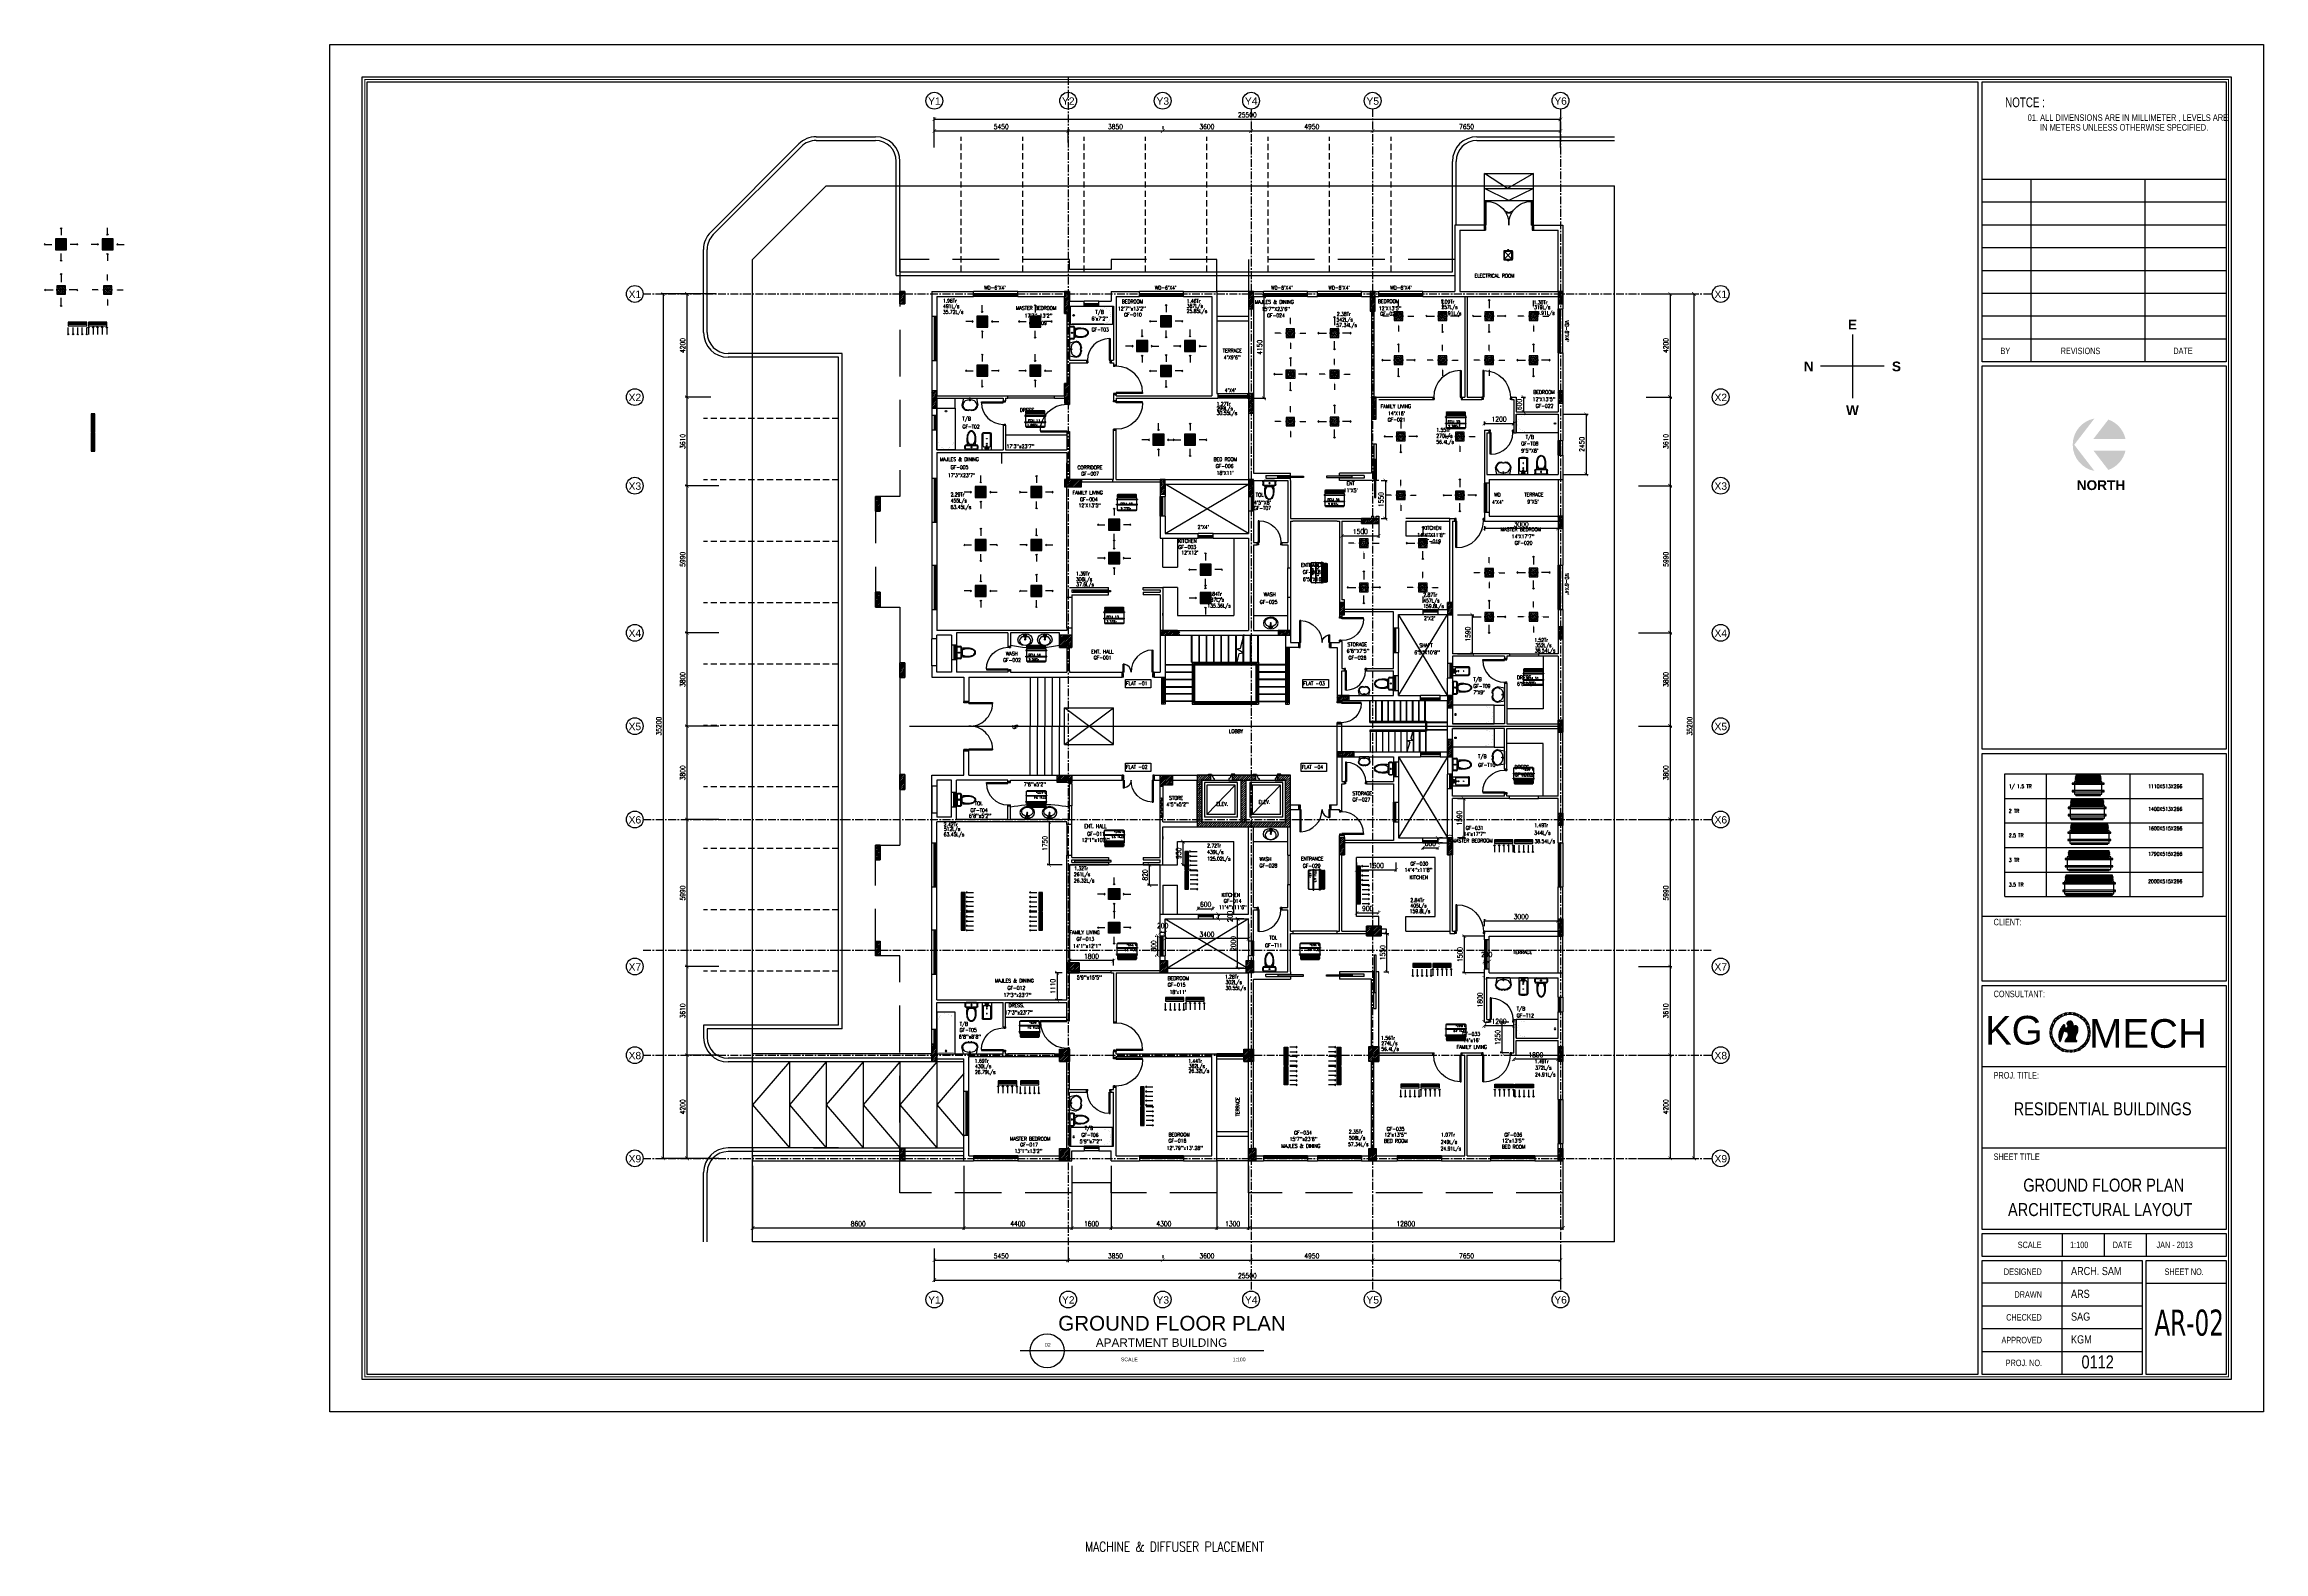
# Model space of a CAD drawing. Header units: millimetres. Extents: x -1288794 to 2153086, y -2701644 to -1428868.
# Drawn here: x 550209 to 640588, y -1525183 to -1463806 of the extents above; entities that cross this region are included whole.
import ezdxf
from ezdxf.enums import TextEntityAlignment as Align

# ---------------------------------------------------------------- set-up
doc = ezdxf.new("R2010")
doc.units = ezdxf.units.MM
doc.header["$LTSCALE"] = 100
doc.header["$PDMODE"] = 34
for name, pattern in [('CENTER', [50.8, 31.75, -6.35, 6.35, -6.35]), ('DASHED', [19.05, 12.7, -6.35]), ('DASHED2', [9.525, 6.35, -3.175]), ('HIDDEN', [9.525, 6.35, -3.175])]:
    doc.linetypes.add(name, pattern=pattern)
for name, color, linetype in [('A-ANNO-DIMS', 1, 'Continuous'), ('A-ANNO-SYMB', 33, 'Continuous'), ('A-ANNO-TEXT', 8, 'Continuous'), ('A-AREA', 8, 'CENTER'), ('A-CAR', 8, 'Continuous'), ('A-DOOR', 4, 'Continuous'), ('A-FLOR-OVHD', 4, 'DASHED2'), ('A-FLOR-PFIX', 8, 'Continuous'), ('A-FLOR-SPCL', 8, 'Continuous'), ('A-FLOR-STRS', 8, 'Continuous'), ('A-GLAZ', 5, 'Continuous'), ('A-GRID', 253, 'CENTER'), ('A-WALL-FULL', 8, 'Continuous'), ('AC- SUIPPOR', 7, 'HIDDEN'), ('AC-HLTEXT', 100, 'Continuous'), ('AC-SAD TEXT', 3, 'Continuous'), ('AC-UNIT', 5, 'Continuous'), ('DAIMENTION', 32, 'Continuous'), ('FCU-AC', 160, 'Continuous'), ('HATCH', 251, 'Continuous'), ('L-WALK', 8, 'Continuous'), ('LINE', 1, 'Continuous'), ('LOGO LINE', 7, 'Continuous'), ('LOGO1LINE', 7, 'Continuous'), ('LOGOHATCH02', 8, 'Continuous'), ('RAD RIGHT', 1, 'Continuous'), ('RCD RIGHT', 1, 'Continuous'), ('RET', 1, 'Continuous'), ('RETURN GRILL RIGHT', 1, 'Continuous'), ('S-COL- HACT.', 9, 'Continuous'), ('S-COL.', 8, 'Continuous'), ('SAD RIGHT', 3, 'Continuous'), ('SCD  RIGHT', 3, 'Continuous'), ('sduct', 5, 'Continuous'), ('SUPPLY GRILL RIGHT', 3, 'Continuous'), ('SUPPORT', 30, 'Continuous'), ('TEXT', 4, 'Continuous'), ('TEXTO', 140, 'Continuous'), ('WALL', 42, 'Continuous')]:
    doc.layers.add(name, color=color, linetype=linetype)
doc.styles.add('ISTILO', font='sanss___.ttf', dxfattribs={"width": 0.8, "height": 400})
doc.styles.add('MKL', font='swisse.ttf')
doc.styles.add('ROMAND', font='romand')
doc.styles.add('ROMANS', font='romans.shx', dxfattribs={"width": 0.8})
doc.styles.add('SANSSERIF', font='sas_____.pfb')
doc.styles.add('SANSSERIFBOLD', font='sasb____.pfb')
doc.styles.add('SIMPLEX', font='simplex.shx', dxfattribs={"width": 0.8})
doc.styles.add('STYLUS BT', font='stylu.ttf', dxfattribs={"width": 0.5})
doc.styles.add('TAHOMA', font='tahoma.ttf', dxfattribs={"width": 0.7})
doc.dimstyles.new('100 of DIM2', dxfattribs={"dimscale": 0, "dimtxt": 200, "dimasz": 150, "dimexe": 75, "dimexo": 200, "dimgap": 75, "dimtad": 1, "dimdec": 0, "dimrnd": 5, "dimzin": 0, "dimdsep": 46, "dimtxsty": 'ROMANS', "dimblk": 'ARCHTICK', "dimcen": 100, "dimclrd": 94, "dimclre": 94, "dimclrt": 2, "dimadec": 0, "dimazin": 0, "dimtfac": 1, "dimtdec": 0, "dimtofl": 0, "dimtmove": 2, "dimatfit": 3, "dimldrblk": 'OPEN90', "dimfxl": 75, "dimtolj": 1, "dimtzin": 0, "dimarcsym": 0})
pattern_1 = [(45, (1708407.11, -1109556.65), (-44.1941738, 44.1941738), [])]
pattern_2 = [(45, (1708407.11, -1109556.65), (-35.355339, 35.355339), [])]
pattern_3 = [(45, (828947.116, -1509993.415), (-35.355339, 35.355339), [])]

# ---------------------------------------------------------------- blocks, each defined once
blk = doc.blocks.new('_ArchTick')
at = {"color": 0, "linetype": 'ByBlock', "const_width": 0.15}
blk.add_lwpolyline([(-0.5, -0.5), (0.5, 0.5)], dxfattribs=at)
blk = doc.blocks.new('D-120-R1')
for p, q in [((-80, 1180), (-40, 1180)), ((-80, 1180), (-80, 100)), ((-40, 1180), (-40, 55)), ((-1200, 100), (-1160, 100)), ((-1200, 100), (-1200, 0)), ((-1160, 100), (-1160, 55)), ((-1160, 55), (-1150, 55)), ((-1150, 55), (-1150, 0)), ((-80, 100), (0, 100)), ((-50, 55), (-40, 55)), ((-50, 55), (-50, 0)), ((-50, 0), (0, 0)), ((0, 100), (0, 0)), ((-1200, 0), (-1150, 0))]:
    blk.add_line(p, q)
at = {"linetype": 'Continuous'}
blk.add_arc((-80, 100), 1080, 90, 180, dxfattribs=at)
blk = doc.blocks.new('W-180')
for p, q in [((1800, 100), (0, 100)), ((1800, 0), (0, 0)), ((40, 0), (40, 100)), ((1760, 100), (1760, 0))]:
    blk.add_line(p, q)
at = {"linetype": 'Continuous'}
for p, q in [((1760, 53), (40, 53)), ((1760, 47), (40, 47))]:
    blk.add_line(p, q, dxfattribs=at)
blk = doc.blocks.new('D-200-DOUBLE')
for p, q in [((40, 200), (40, 1170)), ((40, 1170), (80, 1170)), ((80, 200), (80, 1170)), ((1920, 200), (1920, 1170)), ((1920, 1170), (1960, 1170)), ((1960, 200), (1960, 1170)), ((80, 200), (0, 200)), ((0, 200), (0, 0)), ((50, 0), (0, 0)), ((40, 200), (40, 148)), ((40, 148), (50, 148)), ((50, 148), (50, 0)), ((1920, 200), (1960, 200)), ((1950, 148), (1950, 0)), ((1960, 148), (1950, 148)), ((2000, 0), (1950, 0)), ((2000, 200), (1960, 200)), ((1960, 200), (1960, 148)), ((2000, 200), (2000, 0))]:
    blk.add_line(p, q)
at = {"linetype": 'Continuous'}
for centre, start, end in [((73, 242), 357.43139, 89.5378), ((1927, 242), 90.4622, 182.56861)]:
    blk.add_arc(centre, 928, start, end, dxfattribs=at)
blk = doc.blocks.new('D-100-R1')
for p, q in [((-80, 980), (-80, 100)), ((-80, 980), (-40, 980)), ((-40, 980), (-40, 55)), ((-1000, 100), (-1000, 0)), ((-1000, 100), (-960, 100)), ((-960, 100), (-960, 55)), ((-960, 55), (-950, 55)), ((-950, 55), (-950, 0)), ((-80, 100), (0, 100)), ((-50, 55), (-50, 0)), ((-50, 55), (-40, 55)), ((-50, 0), (0, 0)), ((0, 100), (0, 0)), ((-1000, 0), (-950, 0))]:
    blk.add_line(p, q)
at = {"linetype": 'Continuous'}
blk.add_arc((-80, 100), 880, 90, 180, dxfattribs=at)
blk = doc.blocks.new('WC-1')
for p, q in [((-210, 0), (210, 0)), ((-260, -160), (-260, -50)), ((-235, -160), (-235, -50)), ((-210, -25), (210, -25)), ((210, -185), (-210, -185)), ((210, -210), (-210, -210)), ((91, -223), (-91, -223)), ((86, -235), (-86, -235)), ((235, -50), (235, -160)), ((260, -50), (260, -160))]:
    blk.add_line(p, q)
for radius in [22.1, 17.1]:
    blk.add_circle((-6, -107), radius)
for centre, radius, start, end in [((-210, -50), 50, 90, 180), ((-210, -160), 50, 180, 270), ((-210, -50), 25, 90, 180), ((-210, -160), 25, 180, 270), ((722, -383), 904, 168.95288, 184.06317), ((352, -470), 532, 177.55413, 180), ((352, -470), 532, 180, 193.52342), ((352, -470), 520, 166.47658, 180), ((352, -470), 520, 180, 193.52342), ((178, -512), 353, 193.52342, 210.14139), ((352, -470), 507, 166.47658, 180), ((352, -470), 507, 180, 193.52342), ((178, -428), 341, 149.85861, 166.47658), ((178, -512), 341, 193.52342, 210.14139), ((178, -428), 328, 149.85861, 166.47658), ((178, -512), 328, 193.52342, 210.14139), ((69, -575), 226, 210.14139, 234.49716), ((69, -365), 214, 138.41516, 149.85861), ((69, -575), 214, 210.14139, 234.49716), ((69, -365), 201, 139.99435, 149.85861), ((69, -575), 201, 210.14139, 234.49716), ((0, -672), 108, 234.49716, 270), ((0, -672), 95.9, 234.49716, 270), ((0, -672), 83.4, 234.49716, 270), ((0, -672), 83.4, 270, 305.50284), ((0, -672), 95.9, 270, 305.50284), ((0, -672), 108, 270, 305.50284), ((-69, -575), 201, 305.50284, 329.85861), ((-69, -575), 214, 305.50284, 329.85861), ((-69, -575), 226, 305.50284, 329.85861), ((-69, -365), 201, 30.14139, 40.00565), ((-69, -365), 214, 30.14139, 41.58484), ((-178, -428), 328, 13.52342, 30.14139), ((-178, -512), 328, 329.85861, 346.47658), ((-178, -428), 341, 13.52342, 30.14139), ((-178, -512), 341, 329.85861, 346.47658), ((-178, -512), 353, 329.85861, 346.47658), ((-352, -470), 507, 360, 13.52342), ((-352, -470), 507, 346.47658, 360), ((-352, -470), 520, 360, 13.52342), ((-352, -470), 520, 346.47658, 360), ((-352, -470), 532, 346.47658, 360), ((-352, -470), 532, 360, 2.44587), ((210, -50), 50, 360, 90), ((210, -50), 25, 360, 90), ((210, -160), 25, 270, 360), ((210, -160), 50, 270, 360)]:
    blk.add_arc(centre, radius, start, end)
at = {"linetype": 'Continuous', "ltscale": 50}
blk.add_arc((-722, -383), 904, 355.93683, 11.04712, dxfattribs=at)
blk = doc.blocks.new('W-60')
for p, q in [((600, 100), (0, 100)), ((600, 0), (0, 0)), ((40, 0), (40, 100)), ((560, 100), (560, 0))]:
    blk.add_line(p, q)
at = {"linetype": 'Continuous'}
for p, q in [((560, 53), (40, 53)), ((560, 47), (40, 47))]:
    blk.add_line(p, q, dxfattribs=at)
blk = doc.blocks.new('BIDET-1')
for p, q in [((175, 0), (-175, 0)), ((-185, -10), (-185, -649)), ((-150, -155), (-150, -649)), ((-15, -125), (-120, -125)), ((-39, -59), (-69, -59)), ((-54, -44), (-54, -74)), ((-15, -54), (-15, -174)), ((12, -250), (-12, -250)), ((-9, -259), (9, -241)), ((-9, -241), (9, -259)), ((0, -238), (0, -262)), ((15, -54), (15, -174)), ((120, -125), (15, -125)), ((39, -59), (69, -59)), ((54, -44), (54, -74)), ((150, -155), (150, -649)), ((185, -10), (185, -649))]:
    blk.add_line(p, q)
for centre, radius in [((-54, -59), 25), ((-54, -59), 20), ((-54, -59), 15.2), ((-54, -59), 10.2), ((0, -250), 17.5), ((0, -250), 12.5), ((0, -457), 12.5), ((0, -457), 10), ((54, -59), 20), ((54, -59), 15.2), ((54, -59), 10.2)]:
    blk.add_circle(centre, radius)
for centre, radius, start, end in [((-175, -10), 10, 90, 180), ((175, -10), 10, 0, 90), ((-140, -649), 45, 180, 265.20622), ((-120, -155), 30, 90, 180), ((-140, -649), 10, 180, 265.20622), ((0, 1020), 1720, 265.20622, 274.79378), ((0, 1020), 1685, 265.20622, 274.79378), ((0, -54), 20, 318.59038, 221.40962), ((0, -54), 15, 0, 180), ((0, -174), 15, 180, 0), ((120, -155), 30, 0, 90), ((140, -649), 10, 274.79378, 0), ((140, -649), 45, 274.79378, 0)]:
    blk.add_arc(centre, radius, start, end)
blk = doc.blocks.new('LAV-4')
for p, q in [((-266, 0), (-322, -283)), ((-266, 0), (268, 0)), ((268, 0), (324, -280)), ((-48, -500), (-75, -500)), ((75, -500), (50, -500))]:
    blk.add_line(p, q)
for points in [[(-25, 0), (-25, -18), (25, -18), (25, 0)], [(-9, -20), (-9, -57), (8, -57), (8, -20)]]:
    blk.add_lwpolyline(points, close=True)
blk.add_circle((0, -91), 15.4)
for centre, radius, start, end in [((-75, -250), 250, 187.67842, 270), ((74, -366), 375, 135.33332, 167.14321), ((-75, -250), 220, 188.58141, 289.95234), ((0, -539), 477, 66.12608, 113.87396), ((1, -527), 55.9, 28.78265, 151.21735), ((75, -250), 220, 250.0878, 350.85148), ((50, -499), 0, 238.18833, 0), ((75, -250), 250, 270, 353.01209), ((-74, -366), 375, 12.51988, 44.66672)]:
    blk.add_arc(centre, radius, start, end)
blk = doc.blocks.new('BT-2')
blk.add_lwpolyline([(0, 750), (1700, 750), (1700, 0), (0, 0)], close=True)
at = {"const_width": 2}
blk.add_lwpolyline([(60, 690), (1340, 690, -0.414214), (1640, 390), (1640, 360, -0.414214), (1340, 60), (60, 60)], format="xyb", close=True, dxfattribs=at)
blk.add_circle((125, 375), 31.9)
blk = doc.blocks.new('W-80')
for p, q in [((800, 100), (0, 100)), ((800, 0), (0, 0)), ((40, 0), (40, 100)), ((760, 100), (760, 0))]:
    blk.add_line(p, q)
at = {"linetype": 'Continuous'}
for p, q in [((760, 53), (40, 53)), ((760, 47), (40, 47))]:
    blk.add_line(p, q, dxfattribs=at)
blk = doc.blocks.new('D-130-R')
for p, q in [((1220, 200), (1220, 1100)), ((1220, 1100), (1260, 1100)), ((1260, 200), (1260, 1100)), ((0, 0), (0, 200)), ((80, 200), (0, 200)), ((50, 0), (0, 0)), ((80, 520), (40, 520)), ((40, 200), (40, 520)), ((40, 150), (40, 200)), ((50, 150), (40, 150)), ((50, 0), (50, 150)), ((80, 200), (80, 520)), ((1300, 200), (1220, 200)), ((1260, 150), (1250, 150)), ((1250, 0), (1250, 150)), ((1300, 0), (1250, 0)), ((1260, 150), (1260, 200)), ((1300, 0), (1300, 200))]:
    blk.add_line(p, q)
for centre, radius, start, end in [((1260, 200), 900, 92.54732, 180), ((40, 200), 320, 0, 82.81924)]:
    blk.add_arc(centre, radius, start, end)
blk = doc.blocks.new('W-120')
for p, q in [((1200, 100), (0, 100)), ((1200, 0), (0, 0)), ((40, 0), (40, 100)), ((1160, 100), (1160, 0))]:
    blk.add_line(p, q)
at = {"linetype": 'Continuous'}
for p, q in [((1160, 53), (40, 53)), ((1160, 47), (40, 47))]:
    blk.add_line(p, q, dxfattribs=at)
blk = doc.blocks.new('D-90-R1')
for p, q in [((-900, 100), (-860, 100)), ((-900, 100), (-900, 0)), ((-860, 100), (-860, 55)), ((-860, 55), (-850, 55)), ((-850, 55), (-850, 0)), ((-80, 880), (-40, 880)), ((-80, 880), (-80, 100)), ((-80, 100), (0, 100)), ((-50, 55), (-40, 55)), ((-50, 55), (-50, 0)), ((-50, 0), (0, 0)), ((-40, 880), (-40, 55)), ((0, 100), (0, 0)), ((-900, 0), (-850, 0))]:
    blk.add_line(p, q)
at = {"linetype": 'Continuous'}
blk.add_arc((-80, 100), 780, 90, 180, dxfattribs=at)
blk = doc.blocks.new('W-100')
for p, q in [((1000, 100), (0, 100)), ((1000, 0), (0, 0)), ((40, 0), (40, 100)), ((960, 100), (960, 0))]:
    blk.add_line(p, q)
at = {"linetype": 'Continuous'}
for p, q in [((960, 53), (40, 53)), ((960, 47), (40, 47))]:
    blk.add_line(p, q, dxfattribs=at)
blk = doc.blocks.new('D-90-R')
for p, q in [((-80, 980), (-40, 980)), ((-80, 980), (-80, 200)), ((-40, 980), (-40, 155)), ((-900, 200), (-860, 200)), ((-900, 200), (-900, 0)), ((-860, 200), (-860, 155)), ((-860, 155), (-850, 155)), ((-850, 155), (-850, 0)), ((-80, 200), (0, 200)), ((-50, 155), (-40, 155)), ((-50, 155), (-50, 0)), ((-50, 0), (0, 0)), ((0, 200), (0, 0)), ((-900, 0), (-850, 0))]:
    blk.add_line(p, q)
at = {"linetype": 'Continuous'}
blk.add_arc((-80, 200), 780, 90, 180, dxfattribs=at)
blk = doc.blocks.new('LAV-2')
for p, q in [((-102, 330), (-23, 330)), ((-21, 393), (-55, 399)), ((-21, 369), (-55, 363)), ((-24, 385), (-49, 381)), ((-24, 377), (-49, 381)), ((-25, 381), (-13, 258)), ((-19, 381), (17, 381)), ((-1, 363), (-1, 399)), ((23, 381), (11, 257)), ((53, 399), (20, 393)), ((53, 363), (20, 369)), ((21, 329), (101, 329)), ((47, 381), (23, 385)), ((47, 381), (23, 376))]:
    blk.add_line(p, q)
for centre, radius in [((-1, 381), 24), ((-1, 381), 18), ((-1, 209), 18), ((-1, 209), 13.2)]:
    blk.add_circle(centre, radius)
blk.add_arc((-1, 257), 12, 179.80529, 359.80529)
for centre, major_axis, ratio in [((-1, 202), (-300, 1), 0.8), ((53, 381), (0.1, 18), 0.333333)]:
    blk.add_ellipse(centre, major_axis=major_axis, ratio=ratio)
blk.add_ellipse((-1, 166), major_axis=(-228, 1), ratio=0.8, start_param=5.174, end_param=10.533963)
at = {"extrusion": (0, 0, -1)}
blk.add_ellipse((-55, 381), major_axis=(0.1, 18), ratio=0.333333, dxfattribs=at)
for points, knots in [([(-55, 365), (-55, 366), (-55, 366), (-55, 366), (-55, 366), (-56, 367), (-56, 368), (-57, 370), (-57, 371), (-58, 374), (-58, 375), (-58, 379), (-58, 381), (-58, 386), (-58, 388), (-57, 392), (-57, 393), (-56, 394), (-56, 395), (-55, 396), (-55, 396), (-55, 396), (-55, 397), (-55, 397)], [3.378318, 3.378318, 3.378318, 3.378318, 3.519844, 3.519844, 3.66137, 3.66137, 3.925951, 3.925951, 4.190531, 4.190531, 4.455112, 4.455112, 4.86737, 4.86737, 5.279628, 5.279628, 5.565785, 5.565785, 5.785568, 5.785568, 5.957, 5.957, 6.04646, 6.04646, 6.04646, 6.04646]), ([(-55, 397), (-55, 397), (-54, 396), (-54, 396), (-54, 396), (-53, 395), (-53, 394), (-52, 392), (-52, 391), (-52, 388), (-51, 387), (-51, 383), (-51, 381), (-51, 376), (-52, 374), (-52, 370), (-53, 369), (-53, 368), (-54, 367), (-54, 366), (-54, 366), (-55, 366), (-55, 365), (-55, 365)], [0.236726, 0.236726, 0.236726, 0.236726, 0.378252, 0.378252, 0.519778, 0.519778, 0.784358, 0.784358, 1.048939, 1.048939, 1.313519, 1.313519, 1.725777, 1.725777, 2.138035, 2.138035, 2.424192, 2.424192, 2.643976, 2.643976, 2.815407, 2.815407, 2.904867, 2.904867, 2.904867, 2.904867]), ([(53, 396), (53, 396), (53, 396), (53, 396), (53, 395), (52, 394), (52, 394), (51, 392), (51, 390), (50, 388), (50, 386), (50, 383), (50, 380), (50, 376), (50, 373), (51, 370), (51, 369), (52, 367), (52, 367), (53, 366), (53, 365), (53, 365), (53, 365), (53, 365)], [0.236726, 0.236726, 0.236726, 0.236726, 0.378252, 0.378252, 0.519778, 0.519778, 0.784358, 0.784358, 1.048939, 1.048939, 1.313519, 1.313519, 1.725777, 1.725777, 2.138035, 2.138035, 2.424192, 2.424192, 2.643976, 2.643976, 2.815407, 2.815407, 2.904867, 2.904867, 2.904867, 2.904867]), ([(53, 365), (53, 365), (53, 365), (54, 366), (54, 366), (55, 367), (55, 368), (56, 370), (56, 371), (56, 373), (57, 375), (57, 379), (57, 381), (57, 386), (56, 388), (56, 391), (55, 392), (55, 394), (54, 395), (54, 396), (54, 396), (54, 396), (53, 396), (53, 396)], [3.378318, 3.378318, 3.378318, 3.378318, 3.519844, 3.519844, 3.66137, 3.66137, 3.925951, 3.925951, 4.190531, 4.190531, 4.455112, 4.455112, 4.86737, 4.86737, 5.279628, 5.279628, 5.565785, 5.565785, 5.785568, 5.785568, 5.957, 5.957, 6.04646, 6.04646, 6.04646, 6.04646])]:
    blk.add_open_spline(points, degree=3, knots=knots)
blk = doc.blocks.new('*D190')
at = {"layer": 'A-ANNO-DIMS', "color": 94, "lineweight": -2, "ltscale": 3, "transparency": 16777216}
for p, q in [((595752, -1467131), (595752, -1467256)), ((595752, -1467331), (599352, -1467331)), ((599352, -1467131), (599352, -1467256))]:
    blk.add_line(p, q, dxfattribs=at)
at = {"layer": 'Defpoints', "color": 0, "ltscale": 3, "transparency": 16777216}
for p in [(595752, -1467331), (599352, -1467331), (599352, -1467331)]:
    blk.add_point(p, dxfattribs=at)
at = {"layer": 'A-ANNO-DIMS', "color": 94, "lineweight": -2, "ltscale": 3, "transparency": 16777216, "xscale": 150, "yscale": 150, "zscale": 150, "rotation": 180}
blk.add_blockref('_ArchTick', (595752, -1467331), dxfattribs=at)
at = {"layer": 'A-ANNO-DIMS', "color": 94, "lineweight": -2, "ltscale": 3, "transparency": 16777216, "xscale": 150, "yscale": 150, "zscale": 150}
blk.add_blockref('_ArchTick', (599352, -1467331), dxfattribs=at)
at = {"layer": 'A-ANNO-DIMS', "color": 2, "ltscale": 3, "transparency": 16777216, "insert": (597552, -1467156), "char_height": 200, "attachment_point": 5, "style": 'ROMANS'}
blk.add_mtext('\\A1;3600', dxfattribs=at)
blk = doc.blocks.new('_Open90')
at = {"color": 0, "linetype": 'ByBlock', "lineweight": -2}
for p, q in [((0, 0), (-1, 0)), ((-0.5, 0.5), (0, 0)), ((0, 0), (-0.5, -0.5))]:
    blk.add_line(p, q, dxfattribs=at)
blk = doc.blocks.new('*D191')
at = {"layer": 'A-ANNO-DIMS', "color": 94, "lineweight": -2, "ltscale": 3, "transparency": 16777216}
for p, q in [((604302, -1467131), (604302, -1467256)), ((604302, -1467331), (611952, -1467331)), ((611952, -1467131), (611952, -1467256))]:
    blk.add_line(p, q, dxfattribs=at)
at = {"layer": 'Defpoints', "color": 0, "ltscale": 3, "transparency": 16777216}
for p in [(604302, -1467331), (611952, -1467331), (611952, -1467331)]:
    blk.add_point(p, dxfattribs=at)
at = {"layer": 'A-ANNO-DIMS', "color": 94, "lineweight": -2, "ltscale": 3, "transparency": 16777216, "xscale": 150, "yscale": 150, "zscale": 150, "rotation": 180}
blk.add_blockref('_ArchTick', (604302, -1467331), dxfattribs=at)
at = {"layer": 'A-ANNO-DIMS', "color": 94, "lineweight": -2, "ltscale": 3, "transparency": 16777216, "xscale": 150, "yscale": 150, "zscale": 150}
blk.add_blockref('_ArchTick', (611952, -1467331), dxfattribs=at)
at = {"layer": 'A-ANNO-DIMS', "color": 2, "ltscale": 3, "transparency": 16777216, "insert": (608127, -1467156), "char_height": 200, "attachment_point": 5, "style": 'ROMANS'}
blk.add_mtext('\\A1;7650', dxfattribs=at)
blk = doc.blocks.new('*D192')
at = {"layer": 'A-ANNO-DIMS', "color": 94, "lineweight": -2, "ltscale": 3, "transparency": 16777216}
for p, q in [((586452, -1467807), (586452, -1467256)), ((586452, -1467331), (591902, -1467331)), ((591902, -1467807), (591902, -1467256))]:
    blk.add_line(p, q, dxfattribs=at)
at = {"layer": 'Defpoints', "color": 0, "ltscale": 3, "transparency": 16777216}
for p in [(591902, -1467331), (586452, -1468007), (591902, -1468007)]:
    blk.add_point(p, dxfattribs=at)
at = {"layer": 'A-ANNO-DIMS', "color": 94, "lineweight": -2, "ltscale": 3, "transparency": 16777216, "xscale": 150, "yscale": 150, "zscale": 150, "rotation": 180}
blk.add_blockref('_ArchTick', (586452, -1467331), dxfattribs=at)
at = {"layer": 'A-ANNO-DIMS', "color": 94, "lineweight": -2, "ltscale": 3, "transparency": 16777216, "xscale": 150, "yscale": 150, "zscale": 150}
blk.add_blockref('_ArchTick', (591902, -1467331), dxfattribs=at)
at = {"layer": 'A-ANNO-DIMS', "color": 2, "ltscale": 3, "transparency": 16777216, "insert": (589177, -1467156), "char_height": 200, "attachment_point": 5, "style": 'ROMANS'}
blk.add_mtext('\\A1;5450', dxfattribs=at)
blk = doc.blocks.new('*D193')
at = {"layer": 'A-ANNO-DIMS', "color": 94, "lineweight": -2, "ltscale": 3, "transparency": 16777216}
for p, q in [((591902, -1467807), (591902, -1467256)), ((591902, -1467331), (595752, -1467331)), ((595752, -1467131), (595752, -1467256))]:
    blk.add_line(p, q, dxfattribs=at)
at = {"layer": 'Defpoints', "color": 0, "ltscale": 3, "transparency": 16777216}
for p in [(595752, -1467331), (595752, -1467331), (591902, -1468007)]:
    blk.add_point(p, dxfattribs=at)
at = {"layer": 'A-ANNO-DIMS', "color": 94, "lineweight": -2, "ltscale": 3, "transparency": 16777216, "xscale": 150, "yscale": 150, "zscale": 150, "rotation": 180}
blk.add_blockref('_ArchTick', (591902, -1467331), dxfattribs=at)
at = {"layer": 'A-ANNO-DIMS', "color": 94, "lineweight": -2, "ltscale": 3, "transparency": 16777216, "xscale": 150, "yscale": 150, "zscale": 150}
blk.add_blockref('_ArchTick', (595752, -1467331), dxfattribs=at)
at = {"layer": 'A-ANNO-DIMS', "color": 2, "ltscale": 3, "transparency": 16777216, "insert": (593827, -1467156), "char_height": 200, "attachment_point": 5, "style": 'ROMANS'}
blk.add_mtext('\\A1;3850', dxfattribs=at)
blk = doc.blocks.new('*D194')
at = {"layer": 'A-ANNO-DIMS', "color": 94, "lineweight": -2, "ltscale": 3, "transparency": 16777216}
for p, q in [((599352, -1467131), (599352, -1467256)), ((599352, -1467331), (604302, -1467331)), ((604302, -1467131), (604302, -1467256))]:
    blk.add_line(p, q, dxfattribs=at)
at = {"layer": 'Defpoints', "color": 0, "ltscale": 3, "transparency": 16777216}
for p in [(599352, -1467331), (604302, -1467331), (604302, -1467331)]:
    blk.add_point(p, dxfattribs=at)
at = {"layer": 'A-ANNO-DIMS', "color": 94, "lineweight": -2, "ltscale": 3, "transparency": 16777216, "xscale": 150, "yscale": 150, "zscale": 150, "rotation": 180}
blk.add_blockref('_ArchTick', (599352, -1467331), dxfattribs=at)
at = {"layer": 'A-ANNO-DIMS', "color": 94, "lineweight": -2, "ltscale": 3, "transparency": 16777216, "xscale": 150, "yscale": 150, "zscale": 150}
blk.add_blockref('_ArchTick', (604302, -1467331), dxfattribs=at)
at = {"layer": 'A-ANNO-DIMS', "color": 2, "ltscale": 3, "transparency": 16777216, "insert": (601827, -1467156), "char_height": 200, "attachment_point": 5, "style": 'ROMANS'}
blk.add_mtext('\\A1;4950', dxfattribs=at)
blk = doc.blocks.new('*D195')
at = {"layer": 'A-ANNO-DIMS', "color": 94, "lineweight": -2, "ltscale": 3, "transparency": 16777216}
for p, q in [((586452, -1468002), (586452, -1466776)), ((586452, -1466851), (611952, -1466851)), ((611952, -1468002), (611952, -1466776))]:
    blk.add_line(p, q, dxfattribs=at)
at = {"layer": 'Defpoints', "color": 0, "ltscale": 3, "transparency": 16777216}
for p in [(611952, -1466851), (586452, -1468202), (611952, -1468202)]:
    blk.add_point(p, dxfattribs=at)
at = {"layer": 'A-ANNO-DIMS', "color": 94, "lineweight": -2, "ltscale": 3, "transparency": 16777216, "xscale": 150, "yscale": 150, "zscale": 150, "rotation": 180}
blk.add_blockref('_ArchTick', (586452, -1466851), dxfattribs=at)
at = {"layer": 'A-ANNO-DIMS', "color": 94, "lineweight": -2, "ltscale": 3, "transparency": 16777216, "xscale": 150, "yscale": 150, "zscale": 150}
blk.add_blockref('_ArchTick', (611952, -1466851), dxfattribs=at)
at = {"layer": 'A-ANNO-DIMS', "color": 2, "ltscale": 3, "transparency": 16777216, "insert": (599202, -1466676), "char_height": 200, "attachment_point": 5, "style": 'ROMANS'}
blk.add_mtext('\\A1;25500', dxfattribs=at)
blk = doc.blocks.new('*D196')
at = {"layer": 'A-ANNO-DIMS', "color": 94, "lineweight": -2, "ltscale": 3, "transparency": 16777216}
for p, q in [((615235, -1473969), (617465, -1473969)), ((617390, -1473969), (617390, -1509169)), ((615235, -1509169), (617465, -1509169))]:
    blk.add_line(p, q, dxfattribs=at)
at = {"layer": 'Defpoints', "color": 0, "ltscale": 3, "transparency": 16777216}
for p in [(615035, -1473969), (615035, -1509169), (617390, -1509169)]:
    blk.add_point(p, dxfattribs=at)
at = {"layer": 'A-ANNO-DIMS', "color": 94, "lineweight": -2, "ltscale": 3, "transparency": 16777216, "xscale": 150, "yscale": 150, "zscale": 150}
for p, rotation in [((617390, -1473969), 90), ((617390, -1509169), 270)]:
    blk.add_blockref('_ArchTick', p, dxfattribs=dict(at, rotation=rotation))
at = {"layer": 'A-ANNO-DIMS', "color": 2, "ltscale": 3, "transparency": 16777216, "insert": (617215, -1491569), "char_height": 200, "attachment_point": 5, "rotation": 90, "style": 'ROMANS'}
blk.add_mtext('\\A1;35200', dxfattribs=at)
blk = doc.blocks.new('*D197')
at = {"layer": 'A-ANNO-DIMS', "color": 94, "lineweight": -2, "ltscale": 3, "transparency": 16777216}
for p, q in [((615440, -1473969), (616493, -1473969)), ((616418, -1473969), (616418, -1478169)), ((615440, -1478169), (616493, -1478169))]:
    blk.add_line(p, q, dxfattribs=at)
at = {"layer": 'Defpoints', "color": 0, "ltscale": 3, "transparency": 16777216}
for p in [(615240, -1473969), (615240, -1478169), (616418, -1478169)]:
    blk.add_point(p, dxfattribs=at)
at = {"layer": 'A-ANNO-DIMS', "color": 94, "lineweight": -2, "ltscale": 3, "transparency": 16777216, "xscale": 150, "yscale": 150, "zscale": 150}
for p, rotation in [((616418, -1473969), 90), ((616418, -1478169), 270)]:
    blk.add_blockref('_ArchTick', p, dxfattribs=dict(at, rotation=rotation))
at = {"layer": 'A-ANNO-DIMS', "color": 2, "ltscale": 3, "transparency": 16777216, "insert": (616243, -1476069), "char_height": 200, "attachment_point": 5, "rotation": 90, "style": 'ROMANS'}
blk.add_mtext('\\A1;4200', dxfattribs=at)
blk = doc.blocks.new('*D198')
at = {"layer": 'A-ANNO-DIMS', "color": 94, "lineweight": -2, "ltscale": 3, "transparency": 16777216}
for p, q in [((615440, -1478169), (616493, -1478169)), ((616418, -1478169), (616418, -1481779)), ((615126, -1481779), (616493, -1481779))]:
    blk.add_line(p, q, dxfattribs=at)
at = {"layer": 'Defpoints', "color": 0, "ltscale": 3, "transparency": 16777216}
for p in [(615240, -1478169), (614926, -1481779), (616418, -1481779)]:
    blk.add_point(p, dxfattribs=at)
at = {"layer": 'A-ANNO-DIMS', "color": 94, "lineweight": -2, "ltscale": 3, "transparency": 16777216, "xscale": 150, "yscale": 150, "zscale": 150}
for p, rotation in [((616418, -1478169), 90), ((616418, -1481779), 270)]:
    blk.add_blockref('_ArchTick', p, dxfattribs=dict(at, rotation=rotation))
at = {"layer": 'A-ANNO-DIMS', "color": 2, "ltscale": 3, "transparency": 16777216, "insert": (616243, -1479974), "char_height": 200, "attachment_point": 5, "rotation": 90, "style": 'ROMANS'}
blk.add_mtext('\\A1;3610', dxfattribs=at)
blk = doc.blocks.new('*D199')
at = {"layer": 'A-ANNO-DIMS', "color": 94, "lineweight": -2, "ltscale": 3, "transparency": 16777216}
for p, q in [((615126, -1481779), (616493, -1481779)), ((616418, -1481779), (616418, -1487769)), ((615126, -1487769), (616493, -1487769))]:
    blk.add_line(p, q, dxfattribs=at)
at = {"layer": 'Defpoints', "color": 0, "ltscale": 3, "transparency": 16777216}
for p in [(614926, -1481779), (614926, -1487769), (616418, -1487769)]:
    blk.add_point(p, dxfattribs=at)
at = {"layer": 'A-ANNO-DIMS', "color": 94, "lineweight": -2, "ltscale": 3, "transparency": 16777216, "xscale": 150, "yscale": 150, "zscale": 150}
for p, rotation in [((616418, -1481779), 90), ((616418, -1487769), 270)]:
    blk.add_blockref('_ArchTick', p, dxfattribs=dict(at, rotation=rotation))
at = {"layer": 'A-ANNO-DIMS', "color": 2, "ltscale": 3, "transparency": 16777216, "insert": (616243, -1484774), "char_height": 200, "attachment_point": 5, "rotation": 90, "style": 'ROMANS'}
blk.add_mtext('\\A1;5990', dxfattribs=at)
blk = doc.blocks.new('*D200')
at = {"layer": 'A-ANNO-DIMS', "color": 94, "lineweight": -2, "ltscale": 3, "transparency": 16777216}
for p, q in [((615126, -1487769), (616493, -1487769)), ((616418, -1487769), (616418, -1491569)), ((615126, -1491569), (616493, -1491569))]:
    blk.add_line(p, q, dxfattribs=at)
at = {"layer": 'Defpoints', "color": 0, "ltscale": 3, "transparency": 16777216}
for p in [(614926, -1487769), (614926, -1491569), (616418, -1491569)]:
    blk.add_point(p, dxfattribs=at)
at = {"layer": 'A-ANNO-DIMS', "color": 94, "lineweight": -2, "ltscale": 3, "transparency": 16777216, "xscale": 150, "yscale": 150, "zscale": 150}
for p, rotation in [((616418, -1487769), 90), ((616418, -1491569), 270)]:
    blk.add_blockref('_ArchTick', p, dxfattribs=dict(at, rotation=rotation))
at = {"layer": 'A-ANNO-DIMS', "color": 2, "ltscale": 3, "transparency": 16777216, "insert": (616243, -1489669), "char_height": 200, "attachment_point": 5, "rotation": 90, "style": 'ROMANS'}
blk.add_mtext('\\A1;3800', dxfattribs=at)
blk = doc.blocks.new('*D201')
at = {"layer": 'A-ANNO-DIMS', "color": 94, "lineweight": -2, "ltscale": 3, "transparency": 16777216}
for p, q in [((615126, -1491569), (616493, -1491569)), ((616418, -1491569), (616418, -1495369)), ((615126, -1495369), (616493, -1495369))]:
    blk.add_line(p, q, dxfattribs=at)
at = {"layer": 'Defpoints', "color": 0, "ltscale": 3, "transparency": 16777216}
for p in [(614926, -1491569), (614926, -1495369), (616418, -1495369)]:
    blk.add_point(p, dxfattribs=at)
at = {"layer": 'A-ANNO-DIMS', "color": 94, "lineweight": -2, "ltscale": 3, "transparency": 16777216, "xscale": 150, "yscale": 150, "zscale": 150}
for p, rotation in [((616418, -1491569), 90), ((616418, -1495369), 270)]:
    blk.add_blockref('_ArchTick', p, dxfattribs=dict(at, rotation=rotation))
at = {"layer": 'A-ANNO-DIMS', "color": 2, "ltscale": 3, "transparency": 16777216, "insert": (616243, -1493469), "char_height": 200, "attachment_point": 5, "rotation": 90, "style": 'ROMANS'}
blk.add_mtext('\\A1;3800', dxfattribs=at)
blk = doc.blocks.new('*D202')
at = {"layer": 'A-ANNO-DIMS', "color": 94, "lineweight": -2, "ltscale": 3, "transparency": 16777216}
for p, q in [((615126, -1495369), (616493, -1495369)), ((616418, -1495369), (616418, -1501359)), ((615126, -1501359), (616493, -1501359))]:
    blk.add_line(p, q, dxfattribs=at)
at = {"layer": 'Defpoints', "color": 0, "ltscale": 3, "transparency": 16777216}
for p in [(614926, -1495369), (614926, -1501359), (616418, -1501359)]:
    blk.add_point(p, dxfattribs=at)
at = {"layer": 'A-ANNO-DIMS', "color": 94, "lineweight": -2, "ltscale": 3, "transparency": 16777216, "xscale": 150, "yscale": 150, "zscale": 150}
for p, rotation in [((616418, -1495369), 90), ((616418, -1501359), 270)]:
    blk.add_blockref('_ArchTick', p, dxfattribs=dict(at, rotation=rotation))
at = {"layer": 'A-ANNO-DIMS', "color": 2, "ltscale": 3, "transparency": 16777216, "insert": (616243, -1498364), "char_height": 200, "attachment_point": 5, "rotation": 90, "style": 'ROMANS'}
blk.add_mtext('\\A1;5990', dxfattribs=at)
blk = doc.blocks.new('*D203')
at = {"layer": 'A-ANNO-DIMS', "color": 94, "lineweight": -2, "ltscale": 3, "transparency": 16777216}
for p, q in [((615126, -1501359), (616493, -1501359)), ((616418, -1501359), (616418, -1504969)), ((615126, -1504969), (616493, -1504969))]:
    blk.add_line(p, q, dxfattribs=at)
at = {"layer": 'Defpoints', "color": 0, "ltscale": 3, "transparency": 16777216}
for p in [(614926, -1501359), (614926, -1504969), (616418, -1504969)]:
    blk.add_point(p, dxfattribs=at)
at = {"layer": 'A-ANNO-DIMS', "color": 94, "lineweight": -2, "ltscale": 3, "transparency": 16777216, "xscale": 150, "yscale": 150, "zscale": 150}
for p, rotation in [((616418, -1501359), 90), ((616418, -1504969), 270)]:
    blk.add_blockref('_ArchTick', p, dxfattribs=dict(at, rotation=rotation))
at = {"layer": 'A-ANNO-DIMS', "color": 2, "ltscale": 3, "transparency": 16777216, "insert": (616243, -1503164), "char_height": 200, "attachment_point": 5, "rotation": 90, "style": 'ROMANS'}
blk.add_mtext('\\A1;3610', dxfattribs=at)
blk = doc.blocks.new('*D204')
at = {"layer": 'A-ANNO-DIMS', "color": 94, "lineweight": -2, "ltscale": 3, "transparency": 16777216}
for p, q in [((615126, -1504969), (616493, -1504969)), ((616418, -1504969), (616418, -1509169)), ((615126, -1509169), (616493, -1509169))]:
    blk.add_line(p, q, dxfattribs=at)
at = {"layer": 'Defpoints', "color": 0, "ltscale": 3, "transparency": 16777216}
for p in [(614926, -1504969), (614926, -1509169), (616418, -1509169)]:
    blk.add_point(p, dxfattribs=at)
at = {"layer": 'A-ANNO-DIMS', "color": 94, "lineweight": -2, "ltscale": 3, "transparency": 16777216, "xscale": 150, "yscale": 150, "zscale": 150}
for p, rotation in [((616418, -1504969), 90), ((616418, -1509169), 270)]:
    blk.add_blockref('_ArchTick', p, dxfattribs=dict(at, rotation=rotation))
at = {"layer": 'A-ANNO-DIMS', "color": 2, "ltscale": 3, "transparency": 16777216, "insert": (616243, -1507069), "char_height": 200, "attachment_point": 5, "rotation": 90, "style": 'ROMANS'}
blk.add_mtext('\\A1;4200', dxfattribs=at)
blk = doc.blocks.new('*D205')
at = {"layer": 'A-ANNO-DIMS', "color": 94, "lineweight": -2, "ltscale": 3, "transparency": 16777216}
for p, q in [((577562, -1473969), (575332, -1473969)), ((575407, -1473969), (575407, -1509169)), ((577562, -1509169), (575332, -1509169))]:
    blk.add_line(p, q, dxfattribs=at)
at = {"layer": 'Defpoints', "color": 0, "ltscale": 3, "transparency": 16777216}
for p in [(577762, -1473969), (575407, -1509169), (577762, -1509169)]:
    blk.add_point(p, dxfattribs=at)
at = {"layer": 'A-ANNO-DIMS', "color": 94, "lineweight": -2, "ltscale": 3, "transparency": 16777216, "xscale": 150, "yscale": 150, "zscale": 150}
for p, rotation in [((575407, -1473969), 90), ((575407, -1509169), 270)]:
    blk.add_blockref('_ArchTick', p, dxfattribs=dict(at, rotation=rotation))
at = {"layer": 'A-ANNO-DIMS', "color": 2, "ltscale": 3, "transparency": 16777216, "insert": (575232, -1491569), "char_height": 200, "attachment_point": 5, "rotation": 90, "style": 'ROMANS'}
blk.add_mtext('\\A1;35200', dxfattribs=at)
blk = doc.blocks.new('*D206')
at = {"layer": 'A-ANNO-DIMS', "color": 94, "lineweight": -2, "ltscale": 3, "transparency": 16777216}
for p, q in [((577357, -1473969), (576304, -1473969)), ((576379, -1473969), (576379, -1478169)), ((577357, -1478169), (576304, -1478169))]:
    blk.add_line(p, q, dxfattribs=at)
at = {"layer": 'Defpoints', "color": 0, "ltscale": 3, "transparency": 16777216}
for p in [(577557, -1473969), (576379, -1478169), (577557, -1478169)]:
    blk.add_point(p, dxfattribs=at)
at = {"layer": 'A-ANNO-DIMS', "color": 94, "lineweight": -2, "ltscale": 3, "transparency": 16777216, "xscale": 150, "yscale": 150, "zscale": 150}
for p, rotation in [((576379, -1473969), 90), ((576379, -1478169), 270)]:
    blk.add_blockref('_ArchTick', p, dxfattribs=dict(at, rotation=rotation))
at = {"layer": 'A-ANNO-DIMS', "color": 2, "ltscale": 3, "transparency": 16777216, "insert": (576204, -1476069), "char_height": 200, "attachment_point": 5, "rotation": 90, "style": 'ROMANS'}
blk.add_mtext('\\A1;4200', dxfattribs=at)
blk = doc.blocks.new('*D207')
at = {"layer": 'A-ANNO-DIMS', "color": 94, "lineweight": -2, "ltscale": 3, "transparency": 16777216}
for p, q in [((577357, -1478169), (576304, -1478169)), ((576379, -1478169), (576379, -1481779)), ((577671, -1481779), (576304, -1481779))]:
    blk.add_line(p, q, dxfattribs=at)
at = {"layer": 'Defpoints', "color": 0, "ltscale": 3, "transparency": 16777216}
for p in [(577557, -1478169), (576379, -1481779), (577871, -1481779)]:
    blk.add_point(p, dxfattribs=at)
at = {"layer": 'A-ANNO-DIMS', "color": 94, "lineweight": -2, "ltscale": 3, "transparency": 16777216, "xscale": 150, "yscale": 150, "zscale": 150}
for p, rotation in [((576379, -1478169), 90), ((576379, -1481779), 270)]:
    blk.add_blockref('_ArchTick', p, dxfattribs=dict(at, rotation=rotation))
at = {"layer": 'A-ANNO-DIMS', "color": 2, "ltscale": 3, "transparency": 16777216, "insert": (576204, -1479974), "char_height": 200, "attachment_point": 5, "rotation": 90, "style": 'ROMANS'}
blk.add_mtext('\\A1;3610', dxfattribs=at)
blk = doc.blocks.new('*D208')
at = {"layer": 'A-ANNO-DIMS', "color": 94, "lineweight": -2, "ltscale": 3, "transparency": 16777216}
for p, q in [((577671, -1481779), (576304, -1481779)), ((576379, -1481779), (576379, -1487769)), ((577671, -1487769), (576304, -1487769))]:
    blk.add_line(p, q, dxfattribs=at)
at = {"layer": 'Defpoints', "color": 0, "ltscale": 3, "transparency": 16777216}
for p in [(577871, -1481779), (576379, -1487769), (577871, -1487769)]:
    blk.add_point(p, dxfattribs=at)
at = {"layer": 'A-ANNO-DIMS', "color": 94, "lineweight": -2, "ltscale": 3, "transparency": 16777216, "xscale": 150, "yscale": 150, "zscale": 150}
for p, rotation in [((576379, -1481779), 90), ((576379, -1487769), 270)]:
    blk.add_blockref('_ArchTick', p, dxfattribs=dict(at, rotation=rotation))
at = {"layer": 'A-ANNO-DIMS', "color": 2, "ltscale": 3, "transparency": 16777216, "insert": (576204, -1484774), "char_height": 200, "attachment_point": 5, "rotation": 90, "style": 'ROMANS'}
blk.add_mtext('\\A1;5990', dxfattribs=at)
blk = doc.blocks.new('*D209')
at = {"layer": 'A-ANNO-DIMS', "color": 94, "lineweight": -2, "ltscale": 3, "transparency": 16777216}
for p, q in [((577671, -1487769), (576304, -1487769)), ((576379, -1487769), (576379, -1491569)), ((577671, -1491569), (576304, -1491569))]:
    blk.add_line(p, q, dxfattribs=at)
at = {"layer": 'Defpoints', "color": 0, "ltscale": 3, "transparency": 16777216}
for p in [(577871, -1487769), (576379, -1491569), (577871, -1491569)]:
    blk.add_point(p, dxfattribs=at)
at = {"layer": 'A-ANNO-DIMS', "color": 94, "lineweight": -2, "ltscale": 3, "transparency": 16777216, "xscale": 150, "yscale": 150, "zscale": 150}
for p, rotation in [((576379, -1487769), 90), ((576379, -1491569), 270)]:
    blk.add_blockref('_ArchTick', p, dxfattribs=dict(at, rotation=rotation))
at = {"layer": 'A-ANNO-DIMS', "color": 2, "ltscale": 3, "transparency": 16777216, "insert": (576204, -1489669), "char_height": 200, "attachment_point": 5, "rotation": 90, "style": 'ROMANS'}
blk.add_mtext('\\A1;3800', dxfattribs=at)
blk = doc.blocks.new('*D210')
at = {"layer": 'A-ANNO-DIMS', "color": 94, "lineweight": -2, "ltscale": 3, "transparency": 16777216}
for p, q in [((577671, -1491569), (576304, -1491569)), ((576379, -1491569), (576379, -1495369)), ((577671, -1495369), (576304, -1495369))]:
    blk.add_line(p, q, dxfattribs=at)
at = {"layer": 'Defpoints', "color": 0, "ltscale": 3, "transparency": 16777216}
for p in [(577871, -1491569), (576379, -1495369), (577871, -1495369)]:
    blk.add_point(p, dxfattribs=at)
at = {"layer": 'A-ANNO-DIMS', "color": 94, "lineweight": -2, "ltscale": 3, "transparency": 16777216, "xscale": 150, "yscale": 150, "zscale": 150}
for p, rotation in [((576379, -1491569), 90), ((576379, -1495369), 270)]:
    blk.add_blockref('_ArchTick', p, dxfattribs=dict(at, rotation=rotation))
at = {"layer": 'A-ANNO-DIMS', "color": 2, "ltscale": 3, "transparency": 16777216, "insert": (576204, -1493469), "char_height": 200, "attachment_point": 5, "rotation": 90, "style": 'ROMANS'}
blk.add_mtext('\\A1;3800', dxfattribs=at)
blk = doc.blocks.new('*D211')
at = {"layer": 'A-ANNO-DIMS', "color": 94, "lineweight": -2, "ltscale": 3, "transparency": 16777216}
for p, q in [((577671, -1495369), (576304, -1495369)), ((576379, -1495369), (576379, -1501359)), ((577671, -1501359), (576304, -1501359))]:
    blk.add_line(p, q, dxfattribs=at)
at = {"layer": 'Defpoints', "color": 0, "ltscale": 3, "transparency": 16777216}
for p in [(577871, -1495369), (576379, -1501359), (577871, -1501359)]:
    blk.add_point(p, dxfattribs=at)
at = {"layer": 'A-ANNO-DIMS', "color": 94, "lineweight": -2, "ltscale": 3, "transparency": 16777216, "xscale": 150, "yscale": 150, "zscale": 150}
for p, rotation in [((576379, -1495369), 90), ((576379, -1501359), 270)]:
    blk.add_blockref('_ArchTick', p, dxfattribs=dict(at, rotation=rotation))
at = {"layer": 'A-ANNO-DIMS', "color": 2, "ltscale": 3, "transparency": 16777216, "insert": (576204, -1498364), "char_height": 200, "attachment_point": 5, "rotation": 90, "style": 'ROMANS'}
blk.add_mtext('\\A1;5990', dxfattribs=at)
blk = doc.blocks.new('*D212')
at = {"layer": 'A-ANNO-DIMS', "color": 94, "lineweight": -2, "ltscale": 3, "transparency": 16777216}
for p, q in [((577671, -1501359), (576304, -1501359)), ((576379, -1501359), (576379, -1504969)), ((577671, -1504969), (576304, -1504969))]:
    blk.add_line(p, q, dxfattribs=at)
at = {"layer": 'Defpoints', "color": 0, "ltscale": 3, "transparency": 16777216}
for p in [(577871, -1501359), (576379, -1504969), (577871, -1504969)]:
    blk.add_point(p, dxfattribs=at)
at = {"layer": 'A-ANNO-DIMS', "color": 94, "lineweight": -2, "ltscale": 3, "transparency": 16777216, "xscale": 150, "yscale": 150, "zscale": 150}
for p, rotation in [((576379, -1501359), 90), ((576379, -1504969), 270)]:
    blk.add_blockref('_ArchTick', p, dxfattribs=dict(at, rotation=rotation))
at = {"layer": 'A-ANNO-DIMS', "color": 2, "ltscale": 3, "transparency": 16777216, "insert": (576204, -1503164), "char_height": 200, "attachment_point": 5, "rotation": 90, "style": 'ROMANS'}
blk.add_mtext('\\A1;3610', dxfattribs=at)
blk = doc.blocks.new('*D213')
at = {"layer": 'A-ANNO-DIMS', "color": 94, "lineweight": -2, "ltscale": 3, "transparency": 16777216}
for p, q in [((577671, -1504969), (576304, -1504969)), ((576379, -1504969), (576379, -1509169)), ((577671, -1509169), (576304, -1509169))]:
    blk.add_line(p, q, dxfattribs=at)
at = {"layer": 'Defpoints', "color": 0, "ltscale": 3, "transparency": 16777216}
for p in [(577871, -1504969), (576379, -1509169), (577871, -1509169)]:
    blk.add_point(p, dxfattribs=at)
at = {"layer": 'A-ANNO-DIMS', "color": 94, "lineweight": -2, "ltscale": 3, "transparency": 16777216, "xscale": 150, "yscale": 150, "zscale": 150}
for p, rotation in [((576379, -1504969), 90), ((576379, -1509169), 270)]:
    blk.add_blockref('_ArchTick', p, dxfattribs=dict(at, rotation=rotation))
at = {"layer": 'A-ANNO-DIMS', "color": 2, "ltscale": 3, "transparency": 16777216, "insert": (576204, -1507069), "char_height": 200, "attachment_point": 5, "rotation": 90, "style": 'ROMANS'}
blk.add_mtext('\\A1;4200', dxfattribs=at)
blk = doc.blocks.new('*D214')
at = {"layer": 'A-ANNO-DIMS', "color": 94, "lineweight": -2, "ltscale": 3, "transparency": 16777216}
for p, q in [((586452, -1512840), (586452, -1513390)), ((591902, -1512840), (591902, -1513390)), ((586452, -1513315), (591902, -1513315))]:
    blk.add_line(p, q, dxfattribs=at)
at = {"layer": 'Defpoints', "color": 0, "ltscale": 3, "transparency": 16777216}
for p in [(586452, -1512640), (591902, -1512640), (591902, -1513315)]:
    blk.add_point(p, dxfattribs=at)
at = {"layer": 'A-ANNO-DIMS', "color": 94, "lineweight": -2, "ltscale": 3, "transparency": 16777216, "xscale": 150, "yscale": 150, "zscale": 150, "rotation": 180}
blk.add_blockref('_ArchTick', (586452, -1513315), dxfattribs=at)
at = {"layer": 'A-ANNO-DIMS', "color": 94, "lineweight": -2, "ltscale": 3, "transparency": 16777216, "xscale": 150, "yscale": 150, "zscale": 150}
blk.add_blockref('_ArchTick', (591902, -1513315), dxfattribs=at)
at = {"layer": 'A-ANNO-DIMS', "color": 2, "ltscale": 3, "transparency": 16777216, "insert": (589177, -1513140), "char_height": 200, "attachment_point": 5, "style": 'ROMANS'}
blk.add_mtext('\\A1;5450', dxfattribs=at)
blk = doc.blocks.new('*D215')
at = {"layer": 'A-ANNO-DIMS', "color": 94, "lineweight": -2, "ltscale": 3, "transparency": 16777216}
for p, q in [((591902, -1512840), (591902, -1513390)), ((591902, -1513315), (595752, -1513315)), ((595752, -1513115), (595752, -1513240))]:
    blk.add_line(p, q, dxfattribs=at)
at = {"layer": 'Defpoints', "color": 0, "ltscale": 3, "transparency": 16777216}
for p in [(591902, -1512640), (595752, -1513315), (595752, -1513315)]:
    blk.add_point(p, dxfattribs=at)
at = {"layer": 'A-ANNO-DIMS', "color": 94, "lineweight": -2, "ltscale": 3, "transparency": 16777216, "xscale": 150, "yscale": 150, "zscale": 150, "rotation": 180}
blk.add_blockref('_ArchTick', (591902, -1513315), dxfattribs=at)
at = {"layer": 'A-ANNO-DIMS', "color": 94, "lineweight": -2, "ltscale": 3, "transparency": 16777216, "xscale": 150, "yscale": 150, "zscale": 150}
blk.add_blockref('_ArchTick', (595752, -1513315), dxfattribs=at)
at = {"layer": 'A-ANNO-DIMS', "color": 2, "ltscale": 3, "transparency": 16777216, "insert": (593827, -1513140), "char_height": 200, "attachment_point": 5, "style": 'ROMANS'}
blk.add_mtext('\\A1;3850', dxfattribs=at)
blk = doc.blocks.new('*D216')
at = {"layer": 'A-ANNO-DIMS', "color": 94, "lineweight": -2, "ltscale": 3, "transparency": 16777216}
for p, q in [((595752, -1513115), (595752, -1513240)), ((595752, -1513315), (599352, -1513315)), ((599352, -1513115), (599352, -1513240))]:
    blk.add_line(p, q, dxfattribs=at)
at = {"layer": 'Defpoints', "color": 0, "ltscale": 3, "transparency": 16777216}
for p in [(595752, -1513315), (599352, -1513315), (599352, -1513315)]:
    blk.add_point(p, dxfattribs=at)
at = {"layer": 'A-ANNO-DIMS', "color": 94, "lineweight": -2, "ltscale": 3, "transparency": 16777216, "xscale": 150, "yscale": 150, "zscale": 150, "rotation": 180}
blk.add_blockref('_ArchTick', (595752, -1513315), dxfattribs=at)
at = {"layer": 'A-ANNO-DIMS', "color": 94, "lineweight": -2, "ltscale": 3, "transparency": 16777216, "xscale": 150, "yscale": 150, "zscale": 150}
blk.add_blockref('_ArchTick', (599352, -1513315), dxfattribs=at)
at = {"layer": 'A-ANNO-DIMS', "color": 2, "ltscale": 3, "transparency": 16777216, "insert": (597552, -1513140), "char_height": 200, "attachment_point": 5, "style": 'ROMANS'}
blk.add_mtext('\\A1;3600', dxfattribs=at)
blk = doc.blocks.new('*D217')
at = {"layer": 'A-ANNO-DIMS', "color": 94, "lineweight": -2, "ltscale": 3, "transparency": 16777216}
for p, q in [((599352, -1513115), (599352, -1513240)), ((599352, -1513315), (604302, -1513315)), ((604302, -1513115), (604302, -1513240))]:
    blk.add_line(p, q, dxfattribs=at)
at = {"layer": 'Defpoints', "color": 0, "ltscale": 3, "transparency": 16777216}
for p in [(599352, -1513315), (604302, -1513315), (604302, -1513315)]:
    blk.add_point(p, dxfattribs=at)
at = {"layer": 'A-ANNO-DIMS', "color": 94, "lineweight": -2, "ltscale": 3, "transparency": 16777216, "xscale": 150, "yscale": 150, "zscale": 150, "rotation": 180}
blk.add_blockref('_ArchTick', (599352, -1513315), dxfattribs=at)
at = {"layer": 'A-ANNO-DIMS', "color": 94, "lineweight": -2, "ltscale": 3, "transparency": 16777216, "xscale": 150, "yscale": 150, "zscale": 150}
blk.add_blockref('_ArchTick', (604302, -1513315), dxfattribs=at)
at = {"layer": 'A-ANNO-DIMS', "color": 2, "ltscale": 3, "transparency": 16777216, "insert": (601827, -1513140), "char_height": 200, "attachment_point": 5, "style": 'ROMANS'}
blk.add_mtext('\\A1;4950', dxfattribs=at)
blk = doc.blocks.new('*D218')
at = {"layer": 'A-ANNO-DIMS', "color": 94, "lineweight": -2, "ltscale": 3, "transparency": 16777216}
for p, q in [((604302, -1513115), (604302, -1513240)), ((604302, -1513315), (611952, -1513315)), ((611952, -1513115), (611952, -1513240))]:
    blk.add_line(p, q, dxfattribs=at)
at = {"layer": 'Defpoints', "color": 0, "ltscale": 3, "transparency": 16777216}
for p in [(604302, -1513315), (611952, -1513315), (611952, -1513315)]:
    blk.add_point(p, dxfattribs=at)
at = {"layer": 'A-ANNO-DIMS', "color": 94, "lineweight": -2, "ltscale": 3, "transparency": 16777216, "xscale": 150, "yscale": 150, "zscale": 150, "rotation": 180}
blk.add_blockref('_ArchTick', (604302, -1513315), dxfattribs=at)
at = {"layer": 'A-ANNO-DIMS', "color": 94, "lineweight": -2, "ltscale": 3, "transparency": 16777216, "xscale": 150, "yscale": 150, "zscale": 150}
blk.add_blockref('_ArchTick', (611952, -1513315), dxfattribs=at)
at = {"layer": 'A-ANNO-DIMS', "color": 2, "ltscale": 3, "transparency": 16777216, "insert": (608127, -1513140), "char_height": 200, "attachment_point": 5, "style": 'ROMANS'}
blk.add_mtext('\\A1;7650', dxfattribs=at)
blk = doc.blocks.new('*D219')
at = {"layer": 'A-ANNO-DIMS', "color": 94, "lineweight": -2, "ltscale": 3, "transparency": 16777216}
for p, q in [((586452, -1512975), (586452, -1514200)), ((611952, -1512975), (611952, -1514200)), ((586452, -1514125), (611952, -1514125))]:
    blk.add_line(p, q, dxfattribs=at)
at = {"layer": 'Defpoints', "color": 0, "ltscale": 3, "transparency": 16777216}
for p in [(586452, -1512775), (611952, -1512775), (611952, -1514125)]:
    blk.add_point(p, dxfattribs=at)
at = {"layer": 'A-ANNO-DIMS', "color": 94, "lineweight": -2, "ltscale": 3, "transparency": 16777216, "xscale": 150, "yscale": 150, "zscale": 150, "rotation": 180}
blk.add_blockref('_ArchTick', (586452, -1514125), dxfattribs=at)
at = {"layer": 'A-ANNO-DIMS', "color": 94, "lineweight": -2, "ltscale": 3, "transparency": 16777216, "xscale": 150, "yscale": 150, "zscale": 150}
blk.add_blockref('_ArchTick', (611952, -1514125), dxfattribs=at)
at = {"layer": 'A-ANNO-DIMS', "color": 2, "ltscale": 3, "transparency": 16777216, "insert": (599202, -1513950), "char_height": 200, "attachment_point": 5, "style": 'ROMANS'}
blk.add_mtext('\\A1;25500', dxfattribs=at)
blk = doc.blocks.new('*D220')
at = {"layer": 'A-ANNO-DIMS', "color": 94, "linetype": 'Continuous', "lineweight": -2, "ltscale": 3, "transparency": 16777216}
for p, q in [((599252, -1509469), (599252, -1512083)), ((612052, -1509469), (612052, -1512083)), ((612052, -1512008), (599252, -1512008))]:
    blk.add_line(p, q, dxfattribs=at)
at = {"layer": 'Defpoints', "color": 0, "linetype": 'Continuous', "ltscale": 3, "transparency": 16777216}
for p in [(599252, -1509269), (612052, -1509269), (599252, -1512008)]:
    blk.add_point(p, dxfattribs=at)
at = {"layer": 'A-ANNO-DIMS', "color": 94, "linetype": 'Continuous', "lineweight": -2, "ltscale": 3, "transparency": 16777216, "xscale": 150, "yscale": 150, "zscale": 150, "rotation": 180}
blk.add_blockref('_ArchTick', (599252, -1512008), dxfattribs=at)
at = {"layer": 'A-ANNO-DIMS', "color": 94, "linetype": 'Continuous', "lineweight": -2, "ltscale": 3, "transparency": 16777216, "xscale": 150, "yscale": 150, "zscale": 150}
blk.add_blockref('_ArchTick', (612052, -1512008), dxfattribs=at)
at = {"layer": 'A-ANNO-DIMS', "color": 2, "linetype": 'Continuous', "ltscale": 3, "transparency": 16777216, "insert": (605652, -1511833), "char_height": 200, "attachment_point": 5, "style": 'ROMANS'}
blk.add_mtext('\\A1;12800', dxfattribs=at)
blk = doc.blocks.new('*D221')
at = {"layer": 'A-ANNO-DIMS', "color": 94, "linetype": 'Continuous', "lineweight": -2, "ltscale": 3, "transparency": 16777216}
for p, q in [((597952, -1509469), (597952, -1512083)), ((599252, -1509469), (599252, -1512083)), ((599252, -1512008), (597952, -1512008))]:
    blk.add_line(p, q, dxfattribs=at)
at = {"layer": 'Defpoints', "color": 0, "linetype": 'Continuous', "ltscale": 3, "transparency": 16777216}
for p in [(597952, -1509269), (599252, -1509269), (597952, -1512008)]:
    blk.add_point(p, dxfattribs=at)
at = {"layer": 'A-ANNO-DIMS', "color": 94, "linetype": 'Continuous', "lineweight": -2, "ltscale": 3, "transparency": 16777216, "xscale": 150, "yscale": 150, "zscale": 150, "rotation": 180}
blk.add_blockref('_ArchTick', (597952, -1512008), dxfattribs=at)
at = {"layer": 'A-ANNO-DIMS', "color": 94, "linetype": 'Continuous', "lineweight": -2, "ltscale": 3, "transparency": 16777216, "xscale": 150, "yscale": 150, "zscale": 150}
blk.add_blockref('_ArchTick', (599252, -1512008), dxfattribs=at)
at = {"layer": 'A-ANNO-DIMS', "color": 2, "linetype": 'Continuous', "ltscale": 3, "transparency": 16777216, "insert": (598602, -1511833), "char_height": 200, "attachment_point": 5, "style": 'ROMANS'}
blk.add_mtext('\\A1;1300', dxfattribs=at)
blk = doc.blocks.new('*D222')
at = {"layer": 'A-ANNO-DIMS', "color": 94, "linetype": 'Continuous', "lineweight": -2, "ltscale": 3, "transparency": 16777216}
for p, q in [((593652, -1509469), (593652, -1512083)), ((597952, -1509469), (597952, -1512083)), ((597952, -1512008), (593652, -1512008))]:
    blk.add_line(p, q, dxfattribs=at)
at = {"layer": 'Defpoints', "color": 0, "linetype": 'Continuous', "ltscale": 3, "transparency": 16777216}
for p in [(593652, -1509269), (597952, -1509269), (593652, -1512008)]:
    blk.add_point(p, dxfattribs=at)
at = {"layer": 'A-ANNO-DIMS', "color": 94, "linetype": 'Continuous', "lineweight": -2, "ltscale": 3, "transparency": 16777216, "xscale": 150, "yscale": 150, "zscale": 150, "rotation": 180}
blk.add_blockref('_ArchTick', (593652, -1512008), dxfattribs=at)
at = {"layer": 'A-ANNO-DIMS', "color": 94, "linetype": 'Continuous', "lineweight": -2, "ltscale": 3, "transparency": 16777216, "xscale": 150, "yscale": 150, "zscale": 150}
blk.add_blockref('_ArchTick', (597952, -1512008), dxfattribs=at)
at = {"layer": 'A-ANNO-DIMS', "color": 2, "linetype": 'Continuous', "ltscale": 3, "transparency": 16777216, "insert": (595802, -1511833), "char_height": 200, "attachment_point": 5, "style": 'ROMANS'}
blk.add_mtext('\\A1;4300', dxfattribs=at)
blk = doc.blocks.new('*D223')
at = {"layer": 'A-ANNO-DIMS', "color": 94, "linetype": 'Continuous', "lineweight": -2, "ltscale": 3, "transparency": 16777216}
for p, q in [((592052, -1509469), (592052, -1512083)), ((593652, -1509469), (593652, -1512083)), ((593652, -1512008), (592052, -1512008))]:
    blk.add_line(p, q, dxfattribs=at)
at = {"layer": 'Defpoints', "color": 0, "linetype": 'Continuous', "ltscale": 3, "transparency": 16777216}
for p in [(592052, -1509269), (593652, -1509269), (592052, -1512008)]:
    blk.add_point(p, dxfattribs=at)
at = {"layer": 'A-ANNO-DIMS', "color": 94, "linetype": 'Continuous', "lineweight": -2, "ltscale": 3, "transparency": 16777216, "xscale": 150, "yscale": 150, "zscale": 150, "rotation": 180}
blk.add_blockref('_ArchTick', (592052, -1512008), dxfattribs=at)
at = {"layer": 'A-ANNO-DIMS', "color": 94, "linetype": 'Continuous', "lineweight": -2, "ltscale": 3, "transparency": 16777216, "xscale": 150, "yscale": 150, "zscale": 150}
blk.add_blockref('_ArchTick', (593652, -1512008), dxfattribs=at)
at = {"layer": 'A-ANNO-DIMS', "color": 2, "linetype": 'Continuous', "ltscale": 3, "transparency": 16777216, "insert": (592852, -1511833), "char_height": 200, "attachment_point": 5, "style": 'ROMANS'}
blk.add_mtext('\\A1;1600', dxfattribs=at)
blk = doc.blocks.new('*D224')
at = {"layer": 'A-ANNO-DIMS', "color": 94, "linetype": 'Continuous', "lineweight": -2, "ltscale": 3, "transparency": 16777216}
for p, q in [((587652, -1509469), (587652, -1512083)), ((592052, -1509469), (592052, -1512083)), ((592052, -1512008), (587652, -1512008))]:
    blk.add_line(p, q, dxfattribs=at)
at = {"layer": 'Defpoints', "color": 0, "linetype": 'Continuous', "ltscale": 3, "transparency": 16777216}
for p in [(587652, -1509269), (592052, -1509269), (587652, -1512008)]:
    blk.add_point(p, dxfattribs=at)
at = {"layer": 'A-ANNO-DIMS', "color": 94, "linetype": 'Continuous', "lineweight": -2, "ltscale": 3, "transparency": 16777216, "xscale": 150, "yscale": 150, "zscale": 150, "rotation": 180}
blk.add_blockref('_ArchTick', (587652, -1512008), dxfattribs=at)
at = {"layer": 'A-ANNO-DIMS', "color": 94, "linetype": 'Continuous', "lineweight": -2, "ltscale": 3, "transparency": 16777216, "xscale": 150, "yscale": 150, "zscale": 150}
blk.add_blockref('_ArchTick', (592052, -1512008), dxfattribs=at)
at = {"layer": 'A-ANNO-DIMS', "color": 2, "linetype": 'Continuous', "ltscale": 3, "transparency": 16777216, "insert": (589852, -1511833), "char_height": 200, "attachment_point": 5, "style": 'ROMANS'}
blk.add_mtext('\\A1;4400', dxfattribs=at)
blk = doc.blocks.new('*D225')
at = {"layer": 'A-ANNO-DIMS', "color": 94, "linetype": 'Continuous', "lineweight": -2, "ltscale": 3, "transparency": 16777216}
for p, q in [((579052, -1509469), (579052, -1512083)), ((587652, -1509469), (587652, -1512083)), ((587652, -1512008), (579052, -1512008))]:
    blk.add_line(p, q, dxfattribs=at)
at = {"layer": 'Defpoints', "color": 0, "linetype": 'Continuous', "ltscale": 3, "transparency": 16777216}
for p in [(579052, -1509269), (587652, -1509269), (579052, -1512008)]:
    blk.add_point(p, dxfattribs=at)
at = {"layer": 'A-ANNO-DIMS', "color": 94, "linetype": 'Continuous', "lineweight": -2, "ltscale": 3, "transparency": 16777216, "xscale": 150, "yscale": 150, "zscale": 150, "rotation": 180}
blk.add_blockref('_ArchTick', (579052, -1512008), dxfattribs=at)
at = {"layer": 'A-ANNO-DIMS', "color": 94, "linetype": 'Continuous', "lineweight": -2, "ltscale": 3, "transparency": 16777216, "xscale": 150, "yscale": 150, "zscale": 150}
blk.add_blockref('_ArchTick', (587652, -1512008), dxfattribs=at)
at = {"layer": 'A-ANNO-DIMS', "color": 2, "linetype": 'Continuous', "ltscale": 3, "transparency": 16777216, "insert": (583352, -1511833), "char_height": 200, "attachment_point": 5, "style": 'ROMANS'}
blk.add_mtext('\\A1;8600', dxfattribs=at)
blk = doc.blocks.new('A$C36FC6C1E')
at = {"layer": 'RET', "color": 0, "linetype": 'HIDDEN', "ltscale": 0.8}
blk.add_line((377.4, 377.4), (77.4, 77.4), dxfattribs=at)
blk.add_lwpolyline([(379.8, 379.8), (379.8, 75), (75, 75), (75, 379.8)], close=True, dxfattribs=at)
at = {"layer": 'sduct'}
blk.add_lwpolyline([(404.8, 404.8), (404.8, 50), (50, 50), (50, 404.8)], close=True, dxfattribs=at)
blk.add_lwpolyline([(427.4, 377.4), (427.4, 77.4)], dxfattribs=at)
at = {"layer": 'SUPPORT', "ltscale": 0.5}
for points in [[(202.4, 404.8), (252.4, 404.8), (252.4, 454.8), (202.4, 454.8)], [(202.4, 50), (252.4, 50), (252.4, 0), (202.4, 0)]]:
    blk.add_lwpolyline(points, close=True, dxfattribs=at)
for centre in [(227.4, 429.8), (227.4, 25)]:
    blk.add_circle(centre, 6, dxfattribs=at)
blk = doc.blocks.new('*D227')
at = {"layer": 'AC-HLTEXT', "color": 94, "lineweight": -2, "transparency": 16777216}
for p, q in [((599452, -1474069), (599955, -1474069)), ((599880, -1478219), (599880, -1474069)), ((599452, -1478219), (599955, -1478219))]:
    blk.add_line(p, q, dxfattribs=at)
at = {"layer": 'Defpoints', "color": 0, "transparency": 16777216}
for p in [(599252, -1474069), (599880, -1474069), (599252, -1478219)]:
    blk.add_point(p, dxfattribs=at)
at = {"layer": 'AC-HLTEXT', "color": 94, "lineweight": -2, "transparency": 16777216, "xscale": 150, "yscale": 150, "zscale": 150}
for p, rotation in [((599880, -1474069), 90), ((599880, -1478219), 270)]:
    blk.add_blockref('_ArchTick', p, dxfattribs=dict(at, rotation=rotation))
at = {"layer": 'AC-HLTEXT', "color": 2, "transparency": 16777216, "insert": (599705, -1476144), "char_height": 200, "attachment_point": 5, "rotation": 90, "style": 'ROMANS'}
blk.add_mtext('\\A1;4150', dxfattribs=at)
blk = doc.blocks.new('*D228')
at = {"layer": 'AC-HLTEXT', "color": 94, "lineweight": -2, "transparency": 16777216}
for p, q in [((610352, -1478169), (610523, -1478169)), ((610448, -1478169), (610448, -1478769)), ((610352, -1478769), (610523, -1478769))]:
    blk.add_line(p, q, dxfattribs=at)
at = {"layer": 'Defpoints', "color": 0, "transparency": 16777216}
for p in [(610152, -1478169), (610152, -1478769), (610448, -1478769)]:
    blk.add_point(p, dxfattribs=at)
at = {"layer": 'AC-HLTEXT', "color": 94, "lineweight": -2, "transparency": 16777216, "xscale": 150, "yscale": 150, "zscale": 150}
for p, rotation in [((610448, -1478169), 90), ((610448, -1478769), 270)]:
    blk.add_blockref('_ArchTick', p, dxfattribs=dict(at, rotation=rotation))
at = {"layer": 'AC-HLTEXT', "color": 2, "transparency": 16777216, "insert": (610273, -1478469), "char_height": 200, "attachment_point": 5, "rotation": 90, "style": 'ROMANS'}
blk.add_mtext('\\A1;600', dxfattribs=at)
blk = doc.blocks.new('*D229')
at = {"layer": 'AC-HLTEXT', "color": 94, "lineweight": -2, "transparency": 16777216}
for p, q in [((607752, -1487029), (608429, -1487029)), ((608354, -1487029), (608354, -1488619)), ((607752, -1488619), (608429, -1488619))]:
    blk.add_line(p, q, dxfattribs=at)
at = {"layer": 'Defpoints', "color": 0, "transparency": 16777216}
for p in [(607552, -1487029), (607552, -1488619), (608354, -1488619)]:
    blk.add_point(p, dxfattribs=at)
at = {"layer": 'AC-HLTEXT', "color": 94, "lineweight": -2, "transparency": 16777216, "xscale": 150, "yscale": 150, "zscale": 150}
for p, rotation in [((608354, -1487029), 90), ((608354, -1488619), 270)]:
    blk.add_blockref('_ArchTick', p, dxfattribs=dict(at, rotation=rotation))
at = {"layer": 'AC-HLTEXT', "color": 2, "transparency": 16777216, "insert": (608179, -1487824), "char_height": 200, "attachment_point": 5, "rotation": 90, "style": 'ROMANS'}
blk.add_mtext('\\A1;1590', dxfattribs=at)
blk = doc.blocks.new('*D230')
at = {"layer": 'AC-HLTEXT', "color": 94, "lineweight": -2, "transparency": 16777216}
for p, q in [((608852, -1483419), (608852, -1483597)), ((611852, -1483522), (608852, -1483522)), ((611852, -1483419), (611852, -1483597))]:
    blk.add_line(p, q, dxfattribs=at)
at = {"layer": 'Defpoints', "color": 0, "transparency": 16777216}
for p in [(608852, -1483219), (608852, -1483522), (611852, -1483219)]:
    blk.add_point(p, dxfattribs=at)
at = {"layer": 'AC-HLTEXT', "color": 94, "lineweight": -2, "transparency": 16777216, "xscale": 150, "yscale": 150, "zscale": 150, "rotation": 180}
blk.add_blockref('_ArchTick', (608852, -1483522), dxfattribs=at)
at = {"layer": 'AC-HLTEXT', "color": 94, "lineweight": -2, "transparency": 16777216, "xscale": 150, "yscale": 150, "zscale": 150}
blk.add_blockref('_ArchTick', (611852, -1483522), dxfattribs=at)
at = {"layer": 'AC-HLTEXT', "color": 2, "transparency": 16777216, "insert": (610352, -1483347), "char_height": 200, "attachment_point": 5, "style": 'ROMANS'}
blk.add_mtext('\\A1;3000', dxfattribs=at)
blk = doc.blocks.new('*D231')
at = {"layer": 'AC-HLTEXT', "color": 94, "lineweight": -2, "transparency": 16777216}
for p, q in [((603052, -1483419), (603052, -1483894)), ((603052, -1483819), (604552, -1483819)), ((604552, -1483419), (604552, -1483894))]:
    blk.add_line(p, q, dxfattribs=at)
at = {"layer": 'Defpoints', "color": 0, "transparency": 16777216}
for p in [(603052, -1483219), (604552, -1483219), (604552, -1483819)]:
    blk.add_point(p, dxfattribs=at)
at = {"layer": 'AC-HLTEXT', "color": 94, "lineweight": -2, "transparency": 16777216, "xscale": 150, "yscale": 150, "zscale": 150, "rotation": 180}
blk.add_blockref('_ArchTick', (603052, -1483819), dxfattribs=at)
at = {"layer": 'AC-HLTEXT', "color": 94, "lineweight": -2, "transparency": 16777216, "xscale": 150, "yscale": 150, "zscale": 150}
blk.add_blockref('_ArchTick', (604552, -1483819), dxfattribs=at)
at = {"layer": 'AC-HLTEXT', "color": 2, "transparency": 16777216, "insert": (603802, -1483644), "char_height": 200, "attachment_point": 5, "style": 'ROMANS'}
blk.add_mtext('\\A1;1500', dxfattribs=at)
blk = doc.blocks.new('*D232')
at = {"layer": 'AC-HLTEXT', "color": 94, "lineweight": -2, "transparency": 16777216}
for p, q in [((604652, -1481569), (604895, -1481569)), ((604820, -1481569), (604820, -1483119)), ((604652, -1483119), (604895, -1483119))]:
    blk.add_line(p, q, dxfattribs=at)
at = {"layer": 'Defpoints', "color": 0, "transparency": 16777216}
for p in [(604452, -1481569), (604452, -1483119), (604820, -1483119)]:
    blk.add_point(p, dxfattribs=at)
at = {"layer": 'AC-HLTEXT', "color": 94, "lineweight": -2, "transparency": 16777216, "xscale": 150, "yscale": 150, "zscale": 150}
for p, rotation in [((604820, -1481569), 90), ((604820, -1483119), 270)]:
    blk.add_blockref('_ArchTick', p, dxfattribs=dict(at, rotation=rotation))
at = {"layer": 'AC-HLTEXT', "color": 2, "transparency": 16777216, "insert": (604645, -1482344), "char_height": 200, "attachment_point": 5, "rotation": 90, "style": 'ROMANS'}
blk.add_mtext('\\A1;1550', dxfattribs=at)
blk = doc.blocks.new('*D233')
at = {"layer": 'AC-HLTEXT', "color": 94, "lineweight": -2, "transparency": 16777216}
for p, q in [((612052, -1478869), (613074, -1478869)), ((612999, -1478869), (612999, -1481319)), ((612052, -1481319), (613074, -1481319))]:
    blk.add_line(p, q, dxfattribs=at)
at = {"layer": 'Defpoints', "color": 0, "transparency": 16777216}
for p in [(611852, -1478869), (611852, -1481319), (612999, -1481319)]:
    blk.add_point(p, dxfattribs=at)
at = {"layer": 'AC-HLTEXT', "color": 94, "lineweight": -2, "transparency": 16777216, "xscale": 150, "yscale": 150, "zscale": 150}
for p, rotation in [((612999, -1478869), 90), ((612999, -1481319), 270)]:
    blk.add_blockref('_ArchTick', p, dxfattribs=dict(at, rotation=rotation))
at = {"layer": 'AC-HLTEXT', "color": 2, "transparency": 16777216, "insert": (612824, -1480094), "char_height": 200, "attachment_point": 5, "rotation": 90, "style": 'ROMANS'}
blk.add_mtext('\\A1;2450', dxfattribs=at)
blk = doc.blocks.new('*D234')
at = {"layer": 'AC-HLTEXT', "color": 94, "lineweight": -2, "transparency": 16777216}
for p, q in [((608852, -1479319), (608852, -1479169)), ((608852, -1479244), (610052, -1479244)), ((610052, -1479319), (610052, -1479169))]:
    blk.add_line(p, q, dxfattribs=at)
at = {"layer": 'Defpoints', "color": 0, "transparency": 16777216}
for p in [(610052, -1479244), (608852, -1479519), (610052, -1479519)]:
    blk.add_point(p, dxfattribs=at)
at = {"layer": 'AC-HLTEXT', "color": 94, "lineweight": -2, "transparency": 16777216, "xscale": 150, "yscale": 150, "zscale": 150, "rotation": 180}
blk.add_blockref('_ArchTick', (608852, -1479244), dxfattribs=at)
at = {"layer": 'AC-HLTEXT', "color": 94, "lineweight": -2, "transparency": 16777216, "xscale": 150, "yscale": 150, "zscale": 150}
blk.add_blockref('_ArchTick', (610052, -1479244), dxfattribs=at)
at = {"layer": 'AC-HLTEXT', "color": 2, "transparency": 16777216, "insert": (609452, -1479069), "char_height": 200, "attachment_point": 5, "style": 'ROMANS'}
blk.add_mtext('\\A1;1200', dxfattribs=at)
blk = doc.blocks.new('*D235')
at = {"layer": 'AC-HLTEXT', "color": 94, "lineweight": -2, "transparency": 16777216}
for p, q in [((591652, -1501609), (591377, -1501609)), ((591452, -1501609), (591452, -1502719)), ((591652, -1502719), (591377, -1502719))]:
    blk.add_line(p, q, dxfattribs=at)
at = {"layer": 'Defpoints', "color": 0, "transparency": 16777216}
for p in [(591852, -1501609), (591452, -1502719), (591852, -1502719)]:
    blk.add_point(p, dxfattribs=at)
at = {"layer": 'AC-HLTEXT', "color": 94, "lineweight": -2, "transparency": 16777216, "xscale": 150, "yscale": 150, "zscale": 150}
for p, rotation in [((591452, -1501609), 90), ((591452, -1502719), 270)]:
    blk.add_blockref('_ArchTick', p, dxfattribs=dict(at, rotation=rotation))
at = {"layer": 'AC-HLTEXT', "color": 2, "transparency": 16777216, "insert": (591277, -1502164), "char_height": 200, "attachment_point": 5, "rotation": 90, "style": 'ROMANS'}
blk.add_mtext('\\A1;1110', dxfattribs=at)
blk = doc.blocks.new('*D236')
at = {"layer": 'AC-HLTEXT', "color": 94, "lineweight": -2, "transparency": 16777216}
for p, q in [((591652, -1495469), (591052, -1495469)), ((591127, -1495469), (591127, -1497219)), ((591652, -1497219), (591052, -1497219))]:
    blk.add_line(p, q, dxfattribs=at)
at = {"layer": 'Defpoints', "color": 0, "transparency": 16777216}
for p in [(591852, -1495469), (591127, -1497219), (591852, -1497219)]:
    blk.add_point(p, dxfattribs=at)
at = {"layer": 'AC-HLTEXT', "color": 94, "lineweight": -2, "transparency": 16777216, "xscale": 150, "yscale": 150, "zscale": 150}
for p, rotation in [((591127, -1495469), 90), ((591127, -1497219), 270)]:
    blk.add_blockref('_ArchTick', p, dxfattribs=dict(at, rotation=rotation))
at = {"layer": 'AC-HLTEXT', "color": 2, "transparency": 16777216, "insert": (590952, -1496344), "char_height": 200, "attachment_point": 5, "rotation": 90, "style": 'ROMANS'}
blk.add_mtext('\\A1;1750', dxfattribs=at)
blk = doc.blocks.new('*D237')
at = {"layer": 'AC-HLTEXT', "color": 94, "lineweight": -2, "transparency": 16777216}
for p, q in [((595852, -1499619), (595852, -1500296)), ((599252, -1500221), (595852, -1500221)), ((599252, -1499619), (599252, -1500296))]:
    blk.add_line(p, q, dxfattribs=at)
at = {"layer": 'Defpoints', "color": 0, "transparency": 16777216}
for p in [(595852, -1499419), (595852, -1500221), (599252, -1499419)]:
    blk.add_point(p, dxfattribs=at)
at = {"layer": 'AC-HLTEXT', "color": 94, "lineweight": -2, "transparency": 16777216, "xscale": 150, "yscale": 150, "zscale": 150, "rotation": 180}
blk.add_blockref('_ArchTick', (595852, -1500221), dxfattribs=at)
at = {"layer": 'AC-HLTEXT', "color": 94, "lineweight": -2, "transparency": 16777216, "xscale": 150, "yscale": 150, "zscale": 150}
blk.add_blockref('_ArchTick', (599252, -1500221), dxfattribs=at)
at = {"layer": 'AC-HLTEXT', "color": 2, "transparency": 16777216, "insert": (597552, -1500046), "char_height": 200, "attachment_point": 5, "style": 'ROMANS'}
blk.add_mtext('\\A1;3400', dxfattribs=at)
blk = doc.blocks.new('*D238')
at = {"layer": 'AC-HLTEXT', "color": 94, "lineweight": -2, "transparency": 16777216}
for p, q in [((599052, -1499419), (598727, -1499419)), ((598802, -1501419), (598802, -1499419)), ((599052, -1501419), (598727, -1501419))]:
    blk.add_line(p, q, dxfattribs=at)
at = {"layer": 'Defpoints', "color": 0, "transparency": 16777216}
for p in [(598802, -1499419), (599252, -1499419), (599252, -1501419)]:
    blk.add_point(p, dxfattribs=at)
at = {"layer": 'AC-HLTEXT', "color": 94, "lineweight": -2, "transparency": 16777216, "xscale": 150, "yscale": 150, "zscale": 150}
for p, rotation in [((598802, -1499419), 90), ((598802, -1501419), 270)]:
    blk.add_blockref('_ArchTick', p, dxfattribs=dict(at, rotation=rotation))
at = {"layer": 'AC-HLTEXT', "color": 2, "transparency": 16777216, "insert": (598627, -1500419), "char_height": 200, "attachment_point": 5, "rotation": 90, "style": 'ROMANS'}
blk.add_mtext('\\A1;2000', dxfattribs=at)
blk = doc.blocks.new('*D239')
at = {"layer": 'AC-HLTEXT', "color": 94, "lineweight": -2, "transparency": 16777216}
for p, q in [((596552, -1496269), (596651, -1496269)), ((596576, -1496269), (596576, -1497219)), ((596552, -1497219), (596651, -1497219))]:
    blk.add_line(p, q, dxfattribs=at)
at = {"layer": 'Defpoints', "color": 0, "transparency": 16777216}
for p in [(596352, -1496269), (596352, -1497219), (596576, -1497219)]:
    blk.add_point(p, dxfattribs=at)
at = {"layer": 'AC-HLTEXT', "color": 94, "lineweight": -2, "transparency": 16777216, "xscale": 150, "yscale": 150, "zscale": 150}
for p, rotation in [((596576, -1496269), 90), ((596576, -1497219), 270)]:
    blk.add_blockref('_ArchTick', p, dxfattribs=dict(at, rotation=rotation))
at = {"layer": 'AC-HLTEXT', "color": 2, "transparency": 16777216, "insert": (596401, -1496744), "char_height": 200, "attachment_point": 5, "rotation": 90, "style": 'ROMANS'}
blk.add_mtext('\\A1;950', dxfattribs=at)
blk = doc.blocks.new('*D240')
at = {"layer": 'AC-HLTEXT', "color": 94, "lineweight": -2, "transparency": 16777216}
for p, q in [((597202, -1499019), (597202, -1498929)), ((597202, -1499004), (597802, -1499004)), ((597802, -1499019), (597802, -1498929))]:
    blk.add_line(p, q, dxfattribs=at)
at = {"layer": 'Defpoints', "color": 0, "transparency": 16777216}
for p in [(597202, -1499219), (597802, -1499004), (597802, -1499219)]:
    blk.add_point(p, dxfattribs=at)
at = {"layer": 'AC-HLTEXT', "color": 94, "lineweight": -2, "transparency": 16777216, "xscale": 150, "yscale": 150, "zscale": 150, "rotation": 180}
blk.add_blockref('_ArchTick', (597202, -1499004), dxfattribs=at)
at = {"layer": 'AC-HLTEXT', "color": 94, "lineweight": -2, "transparency": 16777216, "xscale": 150, "yscale": 150, "zscale": 150}
blk.add_blockref('_ArchTick', (597802, -1499004), dxfattribs=at)
at = {"layer": 'AC-HLTEXT', "color": 2, "transparency": 16777216, "insert": (597502, -1498829), "char_height": 200, "attachment_point": 5, "style": 'ROMANS'}
blk.add_mtext('\\A1;600', dxfattribs=at)
blk = doc.blocks.new('*D241')
at = {"layer": 'AC-HLTEXT', "color": 94, "lineweight": -2, "transparency": 16777216}
for p, q in [((598002, -1499219), (598083, -1499219)), ((598008, -1499219), (598008, -1499419)), ((598002, -1499419), (598083, -1499419))]:
    blk.add_line(p, q, dxfattribs=at)
at = {"layer": 'Defpoints', "color": 0, "transparency": 16777216}
for p in [(597802, -1499219), (597802, -1499419), (598008, -1499419)]:
    blk.add_point(p, dxfattribs=at)
at = {"layer": 'AC-HLTEXT', "color": 94, "lineweight": -2, "transparency": 16777216, "xscale": 150, "yscale": 150, "zscale": 150}
for p, rotation in [((598008, -1499219), 90), ((598008, -1499419), 270)]:
    blk.add_blockref('_ArchTick', p, dxfattribs=dict(at, rotation=rotation))
at = {"layer": 'AC-HLTEXT', "color": 2, "transparency": 16777216, "insert": (598495, -1499319), "char_height": 200, "attachment_point": 5, "rotation": 90, "style": 'ROMANS'}
blk.add_mtext('\\A1;200', dxfattribs=at)
blk = doc.blocks.new('*D242')
at = {"layer": 'AC-HLTEXT', "color": 94, "lineweight": -2, "transparency": 16777216}
for p, q in [((591952, -1501319), (591952, -1501041)), ((593752, -1501116), (591952, -1501116)), ((593752, -1501319), (593752, -1501041))]:
    blk.add_line(p, q, dxfattribs=at)
at = {"layer": 'Defpoints', "color": 0, "transparency": 16777216}
for p in [(591952, -1501116), (591952, -1501519), (593752, -1501519)]:
    blk.add_point(p, dxfattribs=at)
at = {"layer": 'AC-HLTEXT', "color": 94, "lineweight": -2, "transparency": 16777216, "xscale": 150, "yscale": 150, "zscale": 150, "rotation": 180}
blk.add_blockref('_ArchTick', (591952, -1501116), dxfattribs=at)
at = {"layer": 'AC-HLTEXT', "color": 94, "lineweight": -2, "transparency": 16777216, "xscale": 150, "yscale": 150, "zscale": 150}
blk.add_blockref('_ArchTick', (593752, -1501116), dxfattribs=at)
at = {"layer": 'AC-HLTEXT', "color": 2, "transparency": 16777216, "insert": (592852, -1500941), "char_height": 200, "attachment_point": 5, "style": 'ROMANS'}
blk.add_mtext('\\A1;1800', dxfattribs=at)
blk = doc.blocks.new('*D243')
at = {"layer": 'AC-HLTEXT', "color": 94, "lineweight": -2, "transparency": 16777216}
for p, q in [((595452, -1500119), (595481, -1500119)), ((595556, -1500919), (595556, -1500119)), ((595452, -1500919), (595481, -1500919))]:
    blk.add_line(p, q, dxfattribs=at)
at = {"layer": 'Defpoints', "color": 0, "transparency": 16777216}
for p in [(595556, -1500119), (595652, -1500119), (595652, -1500919)]:
    blk.add_point(p, dxfattribs=at)
at = {"layer": 'AC-HLTEXT', "color": 94, "lineweight": -2, "transparency": 16777216, "xscale": 150, "yscale": 150, "zscale": 150}
for p, rotation in [((595556, -1500119), 90), ((595556, -1500919), 270)]:
    blk.add_blockref('_ArchTick', p, dxfattribs=dict(at, rotation=rotation))
at = {"layer": 'AC-HLTEXT', "color": 2, "transparency": 16777216, "insert": (595381, -1500519), "char_height": 200, "attachment_point": 5, "rotation": 90, "style": 'ROMANS'}
blk.add_mtext('\\A1;800', dxfattribs=at)
blk = doc.blocks.new('*D244')
at = {"layer": 'AC-HLTEXT', "color": 94, "lineweight": -2, "transparency": 16777216}
for p, q in [((595652, -1499919), (595652, -1499902)), ((595852, -1499977), (595652, -1499977)), ((595852, -1499919), (595852, -1499902))]:
    blk.add_line(p, q, dxfattribs=at)
at = {"layer": 'Defpoints', "color": 0, "transparency": 16777216}
for p in [(595652, -1499977), (595652, -1500119), (595852, -1500119)]:
    blk.add_point(p, dxfattribs=at)
at = {"layer": 'AC-HLTEXT', "color": 94, "lineweight": -2, "transparency": 16777216, "xscale": 150, "yscale": 150, "zscale": 150, "rotation": 180}
blk.add_blockref('_ArchTick', (595652, -1499977), dxfattribs=at)
at = {"layer": 'AC-HLTEXT', "color": 94, "lineweight": -2, "transparency": 16777216, "xscale": 150, "yscale": 150, "zscale": 150}
blk.add_blockref('_ArchTick', (595852, -1499977), dxfattribs=at)
at = {"layer": 'AC-HLTEXT', "color": 2, "transparency": 16777216, "insert": (595752, -1499690), "char_height": 200, "attachment_point": 5, "style": 'ROMANS'}
blk.add_mtext('\\A1;200', dxfattribs=at)
blk = doc.blocks.new('*D245')
at = {"layer": 'AC-HLTEXT', "color": 94, "lineweight": -2, "transparency": 16777216}
for p, q in [((595552, -1497219), (595136, -1497219)), ((595211, -1498039), (595211, -1497219)), ((595552, -1498039), (595136, -1498039))]:
    blk.add_line(p, q, dxfattribs=at)
at = {"layer": 'Defpoints', "color": 0, "transparency": 16777216}
for p in [(595211, -1497219), (595752, -1497219), (595752, -1498039)]:
    blk.add_point(p, dxfattribs=at)
at = {"layer": 'AC-HLTEXT', "color": 94, "lineweight": -2, "transparency": 16777216, "xscale": 150, "yscale": 150, "zscale": 150}
for p, rotation in [((595211, -1497219), 90), ((595211, -1498039), 270)]:
    blk.add_blockref('_ArchTick', p, dxfattribs=dict(at, rotation=rotation))
at = {"layer": 'AC-HLTEXT', "color": 2, "transparency": 16777216, "insert": (595036, -1497629), "char_height": 200, "attachment_point": 5, "rotation": 90, "style": 'ROMANS'}
blk.add_mtext('\\A1;820', dxfattribs=at)
blk = doc.blocks.new('*D246')
at = {"layer": 'AC-HLTEXT', "color": 94, "lineweight": -2, "transparency": 16777216}
for p, q in [((611852, -1505129), (610052, -1505129)), ((610052, -1505169), (610052, -1505204)), ((611852, -1505169), (611852, -1505204))]:
    blk.add_line(p, q, dxfattribs=at)
at = {"layer": 'Defpoints', "color": 0, "transparency": 16777216}
for p in [(610052, -1504969), (610052, -1505129), (611852, -1504969)]:
    blk.add_point(p, dxfattribs=at)
at = {"layer": 'AC-HLTEXT', "color": 94, "lineweight": -2, "transparency": 16777216, "xscale": 150, "yscale": 150, "zscale": 150, "rotation": 180}
blk.add_blockref('_ArchTick', (610052, -1505129), dxfattribs=at)
at = {"layer": 'AC-HLTEXT', "color": 94, "lineweight": -2, "transparency": 16777216, "xscale": 150, "yscale": 150, "zscale": 150}
blk.add_blockref('_ArchTick', (611852, -1505129), dxfattribs=at)
at = {"layer": 'AC-HLTEXT', "color": 2, "transparency": 16777216, "insert": (610952, -1504954), "char_height": 200, "attachment_point": 5, "style": 'ROMANS'}
blk.add_mtext('\\A1;1800', dxfattribs=at)
blk = doc.blocks.new('*D247')
at = {"layer": 'AC-HLTEXT', "color": 94, "lineweight": -2, "transparency": 16777216}
for p, q in [((607752, -1494519), (608088, -1494519)), ((608013, -1494519), (608013, -1496108)), ((607752, -1496108), (608088, -1496108))]:
    blk.add_line(p, q, dxfattribs=at)
at = {"layer": 'Defpoints', "color": 0, "transparency": 16777216}
for p in [(607552, -1494519), (607552, -1496108), (608013, -1496108)]:
    blk.add_point(p, dxfattribs=at)
at = {"layer": 'AC-HLTEXT', "color": 94, "lineweight": -2, "transparency": 16777216, "xscale": 150, "yscale": 150, "zscale": 150}
for p, rotation in [((608013, -1494519), 90), ((608013, -1496108), 270)]:
    blk.add_blockref('_ArchTick', p, dxfattribs=dict(at, rotation=rotation))
at = {"layer": 'AC-HLTEXT', "color": 2, "transparency": 16777216, "insert": (607838, -1495313), "char_height": 200, "attachment_point": 5, "rotation": 90, "style": 'ROMANS'}
blk.add_mtext('\\A1;1590', dxfattribs=at)
blk = doc.blocks.new('*D248')
at = {"layer": 'AC-HLTEXT', "color": 94, "lineweight": -2, "transparency": 16777216}
for p, q in [((608852, -1499719), (608852, -1499425)), ((608852, -1499500), (611852, -1499500)), ((611852, -1499719), (611852, -1499425))]:
    blk.add_line(p, q, dxfattribs=at)
at = {"layer": 'Defpoints', "color": 0, "transparency": 16777216}
for p in [(608852, -1499919), (611852, -1499500), (611852, -1499919)]:
    blk.add_point(p, dxfattribs=at)
at = {"layer": 'AC-HLTEXT', "color": 94, "lineweight": -2, "transparency": 16777216, "xscale": 150, "yscale": 150, "zscale": 150, "rotation": 180}
blk.add_blockref('_ArchTick', (608852, -1499500), dxfattribs=at)
at = {"layer": 'AC-HLTEXT', "color": 94, "lineweight": -2, "transparency": 16777216, "xscale": 150, "yscale": 150, "zscale": 150}
blk.add_blockref('_ArchTick', (611852, -1499500), dxfattribs=at)
at = {"layer": 'AC-HLTEXT', "color": 2, "transparency": 16777216, "insert": (610352, -1499325), "char_height": 200, "attachment_point": 5, "style": 'ROMANS'}
blk.add_mtext('\\A1;3000', dxfattribs=at)
blk = doc.blocks.new('*D249')
at = {"layer": 'AC-HLTEXT', "color": 94, "lineweight": -2, "transparency": 16777216}
for p, q in [((608852, -1501269), (608852, -1501079)), ((608852, -1501154), (609052, -1501154)), ((609052, -1501269), (609052, -1501079))]:
    blk.add_line(p, q, dxfattribs=at)
at = {"layer": 'Defpoints', "color": 0, "transparency": 16777216}
for p in [(609052, -1501154), (608852, -1501469), (609052, -1501469)]:
    blk.add_point(p, dxfattribs=at)
at = {"layer": 'AC-HLTEXT', "color": 94, "lineweight": -2, "transparency": 16777216, "xscale": 150, "yscale": 150, "zscale": 150, "rotation": 180}
blk.add_blockref('_ArchTick', (608852, -1501154), dxfattribs=at)
at = {"layer": 'AC-HLTEXT', "color": 94, "lineweight": -2, "transparency": 16777216, "xscale": 150, "yscale": 150, "zscale": 150}
blk.add_blockref('_ArchTick', (609052, -1501154), dxfattribs=at)
at = {"layer": 'AC-HLTEXT', "color": 2, "transparency": 16777216, "insert": (608952, -1500866), "char_height": 200, "attachment_point": 5, "style": 'ROMANS'}
blk.add_mtext('\\A1;200', dxfattribs=at)
blk = doc.blocks.new('*D250')
at = {"layer": 'AC-HLTEXT', "color": 94, "lineweight": -2, "transparency": 16777216}
for p, q in [((609852, -1503619), (609494, -1503619)), ((609569, -1503619), (609569, -1504869)), ((609852, -1504869), (609494, -1504869))]:
    blk.add_line(p, q, dxfattribs=at)
at = {"layer": 'Defpoints', "color": 0, "transparency": 16777216}
for p in [(610052, -1503619), (609569, -1504869), (610052, -1504869)]:
    blk.add_point(p, dxfattribs=at)
at = {"layer": 'AC-HLTEXT', "color": 94, "lineweight": -2, "transparency": 16777216, "xscale": 150, "yscale": 150, "zscale": 150}
for p, rotation in [((609569, -1503619), 90), ((609569, -1504869), 270)]:
    blk.add_blockref('_ArchTick', p, dxfattribs=dict(at, rotation=rotation))
at = {"layer": 'AC-HLTEXT', "color": 2, "transparency": 16777216, "insert": (609394, -1504244), "char_height": 200, "attachment_point": 5, "rotation": 90, "style": 'ROMANS'}
blk.add_mtext('\\A1;1250', dxfattribs=at)
blk = doc.blocks.new('*D251')
at = {"layer": 'AC-HLTEXT', "color": 94, "lineweight": -2, "transparency": 16777216}
for p, q in [((608852, -1503619), (608852, -1501819)), ((609052, -1501819), (608927, -1501819)), ((609052, -1503619), (608927, -1503619))]:
    blk.add_line(p, q, dxfattribs=at)
at = {"layer": 'Defpoints', "color": 0, "transparency": 16777216}
for p in [(608852, -1501819), (608852, -1501819), (608852, -1503619)]:
    blk.add_point(p, dxfattribs=at)
at = {"layer": 'AC-HLTEXT', "color": 94, "lineweight": -2, "transparency": 16777216, "xscale": 150, "yscale": 150, "zscale": 150}
for p, rotation in [((608852, -1501819), 90), ((608852, -1503619), 270)]:
    blk.add_blockref('_ArchTick', p, dxfattribs=dict(at, rotation=rotation))
at = {"layer": 'AC-HLTEXT', "color": 2, "transparency": 16777216, "insert": (608677, -1502719), "char_height": 200, "attachment_point": 5, "rotation": 90, "style": 'ROMANS'}
blk.add_mtext('\\A1;1800', dxfattribs=at)
blk = doc.blocks.new('*D226')
at = {"layer": 'AC-HLTEXT', "color": 94, "lineweight": -2, "transparency": 16777216}
for p, q in [((610052, -1503766), (608852, -1503766)), ((608852, -1503819), (608852, -1503841)), ((610052, -1503819), (610052, -1503841))]:
    blk.add_line(p, q, dxfattribs=at)
at = {"layer": 'Defpoints', "color": 0, "transparency": 16777216}
for p in [(608852, -1503619), (608852, -1503766), (610052, -1503619)]:
    blk.add_point(p, dxfattribs=at)
at = {"layer": 'AC-HLTEXT', "color": 94, "lineweight": -2, "transparency": 16777216, "xscale": 150, "yscale": 150, "zscale": 150, "rotation": 180}
blk.add_blockref('_ArchTick', (608852, -1503766), dxfattribs=at)
at = {"layer": 'AC-HLTEXT', "color": 94, "lineweight": -2, "transparency": 16777216, "xscale": 150, "yscale": 150, "zscale": 150}
blk.add_blockref('_ArchTick', (610052, -1503766), dxfattribs=at)
at = {"layer": 'AC-HLTEXT', "color": 2, "transparency": 16777216, "insert": (609452, -1503591), "char_height": 200, "attachment_point": 5, "style": 'ROMANS'}
blk.add_mtext('\\A1;1200', dxfattribs=at)
blk = doc.blocks.new('*D252')
at = {"layer": 'AC-HLTEXT', "color": 94, "lineweight": -2, "transparency": 16777216}
for p, q in [((604752, -1500019), (604961, -1500019)), ((604886, -1501569), (604886, -1500019)), ((604752, -1501569), (604961, -1501569))]:
    blk.add_line(p, q, dxfattribs=at)
at = {"layer": 'Defpoints', "color": 0, "transparency": 16777216}
for p in [(604552, -1500019), (604886, -1500019), (604552, -1501569)]:
    blk.add_point(p, dxfattribs=at)
at = {"layer": 'AC-HLTEXT', "color": 94, "lineweight": -2, "transparency": 16777216, "xscale": 150, "yscale": 150, "zscale": 150}
for p, rotation in [((604886, -1500019), 90), ((604886, -1501569), 270)]:
    blk.add_blockref('_ArchTick', p, dxfattribs=dict(at, rotation=rotation))
at = {"layer": 'AC-HLTEXT', "color": 2, "transparency": 16777216, "insert": (604711, -1500794), "char_height": 200, "attachment_point": 5, "rotation": 90, "style": 'ROMANS'}
blk.add_mtext('\\A1;1550', dxfattribs=at)
blk = doc.blocks.new('*D253')
at = {"layer": 'AC-HLTEXT', "color": 94, "lineweight": -2, "transparency": 16777216}
for p, q in [((608852, -1500119), (607963, -1500119)), ((608038, -1501619), (608038, -1500119)), ((608852, -1501619), (607963, -1501619))]:
    blk.add_line(p, q, dxfattribs=at)
at = {"layer": 'Defpoints', "color": 0, "transparency": 16777216}
for p in [(608038, -1500119), (609052, -1500119), (609052, -1501619)]:
    blk.add_point(p, dxfattribs=at)
at = {"layer": 'AC-HLTEXT', "color": 94, "lineweight": -2, "transparency": 16777216, "xscale": 150, "yscale": 150, "zscale": 150}
for p, rotation in [((608038, -1500119), 90), ((608038, -1501619), 270)]:
    blk.add_blockref('_ArchTick', p, dxfattribs=dict(at, rotation=rotation))
at = {"layer": 'AC-HLTEXT', "color": 2, "transparency": 16777216, "insert": (607863, -1500869), "char_height": 200, "attachment_point": 5, "rotation": 90, "style": 'ROMANS'}
blk.add_mtext('\\A1;1500', dxfattribs=at)
blk = doc.blocks.new('*D254')
at = {"layer": 'AC-HLTEXT', "color": 94, "lineweight": -2, "transparency": 16777216}
for p, q in [((603652, -1499119), (603652, -1499095)), ((603652, -1499170), (604552, -1499170)), ((604552, -1499119), (604552, -1499095))]:
    blk.add_line(p, q, dxfattribs=at)
at = {"layer": 'Defpoints', "color": 0, "transparency": 16777216}
for p in [(603652, -1499319), (604552, -1499170), (604552, -1499319)]:
    blk.add_point(p, dxfattribs=at)
at = {"layer": 'AC-HLTEXT', "color": 94, "lineweight": -2, "transparency": 16777216, "xscale": 150, "yscale": 150, "zscale": 150, "rotation": 180}
blk.add_blockref('_ArchTick', (603652, -1499170), dxfattribs=at)
at = {"layer": 'AC-HLTEXT', "color": 94, "lineweight": -2, "transparency": 16777216, "xscale": 150, "yscale": 150, "zscale": 150}
blk.add_blockref('_ArchTick', (604552, -1499170), dxfattribs=at)
at = {"layer": 'AC-HLTEXT', "color": 2, "transparency": 16777216, "insert": (604102, -1498995), "char_height": 200, "attachment_point": 5, "style": 'ROMANS'}
blk.add_mtext('\\A1;900', dxfattribs=at)
blk = doc.blocks.new('*D255')
at = {"layer": 'AC-HLTEXT', "color": 94, "lineweight": -2, "transparency": 16777216}
for p, q in [((603652, -1497119), (603652, -1497494)), ((603652, -1497419), (605252, -1497419)), ((605252, -1497119), (605252, -1497494))]:
    blk.add_line(p, q, dxfattribs=at)
at = {"layer": 'Defpoints', "color": 0, "transparency": 16777216}
for p in [(603652, -1496919), (605252, -1496919), (605252, -1497419)]:
    blk.add_point(p, dxfattribs=at)
at = {"layer": 'AC-HLTEXT', "color": 94, "lineweight": -2, "transparency": 16777216, "xscale": 150, "yscale": 150, "zscale": 150, "rotation": 180}
blk.add_blockref('_ArchTick', (603652, -1497419), dxfattribs=at)
at = {"layer": 'AC-HLTEXT', "color": 94, "lineweight": -2, "transparency": 16777216, "xscale": 150, "yscale": 150, "zscale": 150}
blk.add_blockref('_ArchTick', (605252, -1497419), dxfattribs=at)
at = {"layer": 'AC-HLTEXT', "color": 2, "transparency": 16777216, "insert": (604452, -1497244), "char_height": 200, "attachment_point": 5, "style": 'ROMANS'}
blk.add_mtext('\\A1;1600', dxfattribs=at)
blk = doc.blocks.new('*D256')
at = {"layer": 'AC-HLTEXT', "color": 94, "lineweight": -2, "transparency": 16777216}
for p, q in [((606952, -1496119), (606952, -1496319)), ((607152, -1496119), (607027, -1496119)), ((607152, -1496319), (607027, -1496319))]:
    blk.add_line(p, q, dxfattribs=at)
at = {"layer": 'Defpoints', "color": 0, "transparency": 16777216}
for p in [(606952, -1496119), (606952, -1496319), (606952, -1496319)]:
    blk.add_point(p, dxfattribs=at)
at = {"layer": 'AC-HLTEXT', "color": 94, "lineweight": -2, "transparency": 16777216, "xscale": 150, "yscale": 150, "zscale": 150}
for p, rotation in [((606952, -1496119), 90), ((606952, -1496319), 270)]:
    blk.add_blockref('_ArchTick', p, dxfattribs=dict(at, rotation=rotation))
at = {"layer": 'AC-HLTEXT', "color": 2, "transparency": 16777216, "insert": (607439, -1496219), "char_height": 200, "attachment_point": 5, "rotation": 90, "style": 'ROMANS'}
blk.add_mtext('\\A1;200', dxfattribs=at)
blk = doc.blocks.new('*D257')
at = {"layer": 'AC-HLTEXT', "color": 94, "lineweight": -2, "transparency": 16777216}
for p, q in [((606352, -1496519), (606352, -1496596)), ((606352, -1496521), (606952, -1496521)), ((606952, -1496519), (606952, -1496596))]:
    blk.add_line(p, q, dxfattribs=at)
at = {"layer": 'Defpoints', "color": 0, "transparency": 16777216}
for p in [(606352, -1496319), (606952, -1496319), (606952, -1496521)]:
    blk.add_point(p, dxfattribs=at)
at = {"layer": 'AC-HLTEXT', "color": 94, "lineweight": -2, "transparency": 16777216, "xscale": 150, "yscale": 150, "zscale": 150, "rotation": 180}
blk.add_blockref('_ArchTick', (606352, -1496521), dxfattribs=at)
at = {"layer": 'AC-HLTEXT', "color": 94, "lineweight": -2, "transparency": 16777216, "xscale": 150, "yscale": 150, "zscale": 150}
blk.add_blockref('_ArchTick', (606952, -1496521), dxfattribs=at)
at = {"layer": 'AC-HLTEXT', "color": 2, "transparency": 16777216, "insert": (606652, -1496346), "char_height": 200, "attachment_point": 5, "style": 'ROMANS'}
blk.add_mtext('\\A1;600', dxfattribs=at)
blk = doc.blocks.new('fcu 3.5 tr')
at = {"layer": 'FCU-AC'}
h = blk.add_hatch(dxfattribs=at)
h.set_pattern_fill('NET', color=3)
h.paths.add_polyline_path([(100970, -1580238), (99070, -1580238), (99070, -1580288), (100970, -1580288)])
for p, q in [((99045, -1579550), (99070, -1579525)), ((100995, -1579550), (99045, -1579550)), ((99045, -1579550), (99070, -1579575)), ((99045, -1579600), (99070, -1579575)), ((100995, -1579600), (99045, -1579600)), ((99045, -1579600), (99070, -1579625)), ((99045, -1579650), (99070, -1579625)), ((100995, -1579650), (99045, -1579650)), ((99045, -1579650), (99070, -1579675)), ((100970, -1579525), (99070, -1579525)), ((100970, -1579575), (99070, -1579575)), ((100970, -1579575), (99070, -1579575)), ((100970, -1579625), (99070, -1579625)), ((100970, -1579625), (99070, -1579625)), ((100995, -1579550), (100970, -1579525)), ((100995, -1579550), (100970, -1579575)), ((100995, -1579600), (100970, -1579575)), ((100995, -1579600), (100970, -1579625)), ((100995, -1579650), (100970, -1579625)), ((100995, -1579650), (100970, -1579675))]:
    blk.add_line(p, q, dxfattribs=at)
at = {"layer": 'FCU-AC', "color": 1}
for p, q in [((100970, -1579475), (99070, -1579475)), ((99070, -1579475), (99070, -1579525)), ((99070, -1579525), (100970, -1579525)), ((100970, -1579675), (99070, -1579675)), ((99070, -1579675), (99070, -1579725)), ((99070, -1579725), (100970, -1579725)), ((100970, -1579525), (100970, -1579475)), ((100970, -1579725), (100970, -1579675))]:
    blk.add_line(p, q, dxfattribs=at)
at = {"layer": 'FCU-AC', "color": 6}
for points in [[(98945, -1579838), (101095, -1579838), (101095, -1579788), (98945, -1579788)], [(98945, -1580138), (101095, -1580138), (101095, -1580088), (98945, -1580088)]]:
    blk.add_lwpolyline(points, close=True, dxfattribs=at)
at = {"layer": 'FCU-AC'}
blk.add_lwpolyline([(99020, -1580238), (101020, -1580238), (101020, -1579725), (99020, -1579725)], close=True, dxfattribs=at)
at = {"layer": 'FCU-AC', "color": 3}
blk.add_lwpolyline([(99070, -1580288), (100970, -1580288), (100970, -1580238), (99070, -1580238)], close=True, dxfattribs=at)
at = {"layer": 'FCU-AC', "color": 6}
for centre in [(98982, -1579813), (101057, -1579813), (98982, -1580113), (101057, -1580113)]:
    blk.add_circle(centre, 12.5, dxfattribs=at)
blk = doc.blocks.new('fcu-1    1.5 tr')
h = blk.add_hatch()
h.set_pattern_fill('NET', color=3)
h.paths.add_polyline_path([(78733, -1589179), (77733, -1589179), (77733, -1589229), (78733, -1589229)])
at = {"color": 3}
blk.add_lwpolyline([(77733, -1589229), (78733, -1589229), (78733, -1589179), (77733, -1589179)], close=True, dxfattribs=at)
at = {"layer": 'FCU-AC'}
for p, q in [((78788, -1588666), (77678, -1588666)), ((77678, -1588666), (77678, -1589179)), ((78733, -1588466), (77733, -1588466)), ((78788, -1589179), (78788, -1588666)), ((77678, -1589179), (78788, -1589179))]:
    blk.add_line(p, q, dxfattribs=at)
at = {"layer": 'FCU-AC', "color": 5}
for p, q in [((77733, -1588466), (77708, -1588491)), ((78758, -1588491), (77708, -1588491)), ((77733, -1588516), (77708, -1588491)), ((77733, -1588516), (77708, -1588541)), ((78758, -1588541), (77708, -1588541)), ((77733, -1588566), (77708, -1588541)), ((77733, -1588566), (77708, -1588591)), ((78758, -1588591), (77708, -1588591)), ((77733, -1588616), (77708, -1588591)), ((78733, -1588516), (77733, -1588516)), ((78733, -1588566), (77733, -1588566)), ((78758, -1588491), (78733, -1588466)), ((78758, -1588491), (78733, -1588516)), ((78758, -1588541), (78733, -1588516)), ((78758, -1588541), (78733, -1588566)), ((78758, -1588591), (78733, -1588566)), ((78758, -1588591), (78733, -1588616))]:
    blk.add_line(p, q, dxfattribs=at)
at = {"layer": 'FCU-AC', "color": 1}
for p, q in [((78733, -1588416), (77733, -1588416)), ((77733, -1588416), (77733, -1588466)), ((77733, -1588466), (78733, -1588466)), ((78733, -1588616), (77733, -1588616)), ((77733, -1588616), (77733, -1588666)), ((77733, -1588666), (78733, -1588666)), ((78733, -1588466), (78733, -1588416)), ((78733, -1588666), (78733, -1588616))]:
    blk.add_line(p, q, dxfattribs=at)
at = {"layer": 'FCU-AC', "color": 2}
for p, q in [((78733, -1588516), (77733, -1588516)), ((78733, -1588566), (77733, -1588566))]:
    blk.add_line(p, q, dxfattribs=at)
at = {"layer": 'FCU-AC', "color": 6}
for points in [[(77583, -1588779), (78883, -1588779), (78883, -1588729), (77583, -1588729)], [(77583, -1589079), (78883, -1589079), (78883, -1589029), (77583, -1589029)]]:
    blk.add_lwpolyline(points, close=True, dxfattribs=at)
for centre in [(77629, -1588755), (78837, -1588755), (77629, -1589055), (78837, -1589055)]:
    blk.add_circle(centre, 12.5, dxfattribs=at)
blk = doc.blocks.new('fcu 2 tr')
h = blk.add_hatch()
h.set_pattern_fill('NET', color=3)
h.paths.add_polyline_path([(80954, -1588493), (79654, -1588493), (79654, -1588543), (80954, -1588543)])
at = {"layer": 'FCU-AC'}
for p, q in [((79654, -1587780), (79629, -1587805)), ((80979, -1587805), (79629, -1587805)), ((79654, -1587830), (79629, -1587805)), ((79654, -1587830), (79629, -1587855)), ((80979, -1587855), (79629, -1587855)), ((79654, -1587880), (79629, -1587855)), ((79654, -1587880), (79629, -1587905)), ((80979, -1587905), (79629, -1587905)), ((79654, -1587930), (79629, -1587905)), ((80954, -1587780), (79654, -1587780)), ((80954, -1587830), (79654, -1587830)), ((80954, -1587830), (79654, -1587830)), ((80954, -1587880), (79654, -1587880)), ((80954, -1587880), (79654, -1587880)), ((80954, -1587780), (80979, -1587805)), ((80954, -1587830), (80979, -1587805)), ((80954, -1587830), (80979, -1587855)), ((80954, -1587880), (80979, -1587855)), ((80954, -1587880), (80979, -1587905)), ((80954, -1587930), (80979, -1587905))]:
    blk.add_line(p, q, dxfattribs=at)
at = {"layer": 'FCU-AC', "color": 1}
for p, q in [((80954, -1587730), (79654, -1587730)), ((79654, -1587730), (79654, -1587780)), ((79654, -1587780), (80954, -1587780)), ((80954, -1587930), (79654, -1587930)), ((79654, -1587930), (79654, -1587980)), ((80954, -1587780), (80954, -1587730)), ((80954, -1587980), (80954, -1587930)), ((79654, -1587980), (80954, -1587980))]:
    blk.add_line(p, q, dxfattribs=at)
at = {"layer": 'FCU-AC', "color": 6}
for points in [[(79529, -1588093), (81079, -1588093), (81079, -1588043), (79529, -1588043)], [(79529, -1588393), (81079, -1588393), (81079, -1588343), (79529, -1588343)]]:
    blk.add_lwpolyline(points, close=True, dxfattribs=at)
at = {"layer": 'FCU-AC'}
blk.add_lwpolyline([(79604, -1588493), (81004, -1588493), (81004, -1587980), (79604, -1587980)], close=True, dxfattribs=at)
at = {"layer": 'FCU-AC', "color": 3}
blk.add_lwpolyline([(79654, -1588543), (80954, -1588543), (80954, -1588493), (79654, -1588493)], close=True, dxfattribs=at)
at = {"layer": 'FCU-AC', "color": 6}
for centre in [(79566, -1588068), (79566, -1588368), (81041, -1588068), (81041, -1588368)]:
    blk.add_circle(centre, 12.5, dxfattribs=at)
blk = doc.blocks.new('fcu 2.5 tr')
h = blk.add_hatch()
h.set_pattern_fill('NET', color=3)
h.paths.add_polyline_path([(83172, -1587743), (81672, -1587743), (81672, -1587793), (83172, -1587793)])
at = {"layer": 'FCU-AC'}
for p, q in [((81672, -1587030), (81647, -1587055)), ((83197, -1587055), (81647, -1587055)), ((81672, -1587080), (81647, -1587055)), ((83172, -1587030), (81672, -1587030)), ((83197, -1587055), (83172, -1587030)), ((83197, -1587055), (83172, -1587080)), ((81672, -1587080), (81647, -1587105)), ((83197, -1587105), (81647, -1587105)), ((81672, -1587130), (81647, -1587105)), ((81672, -1587130), (81647, -1587155)), ((83197, -1587155), (81647, -1587155)), ((81672, -1587180), (81647, -1587155)), ((83172, -1587080), (81672, -1587080)), ((83172, -1587080), (81672, -1587080)), ((83172, -1587130), (81672, -1587130)), ((83172, -1587130), (81672, -1587130)), ((83197, -1587105), (83172, -1587080)), ((83197, -1587105), (83172, -1587130)), ((83197, -1587155), (83172, -1587130)), ((83197, -1587155), (83172, -1587180))]:
    blk.add_line(p, q, dxfattribs=at)
at = {"layer": 'FCU-AC', "color": 1}
for p, q in [((83172, -1586980), (81672, -1586980)), ((81672, -1586980), (81672, -1587030)), ((81672, -1587030), (83172, -1587030)), ((83172, -1587030), (83172, -1586980)), ((83172, -1587180), (81672, -1587180)), ((81672, -1587180), (81672, -1587230)), ((81672, -1587230), (83172, -1587230)), ((83172, -1587230), (83172, -1587180))]:
    blk.add_line(p, q, dxfattribs=at)
at = {"layer": 'FCU-AC', "color": 6}
for points in [[(81547, -1587343), (83297, -1587343), (83297, -1587293), (81547, -1587293)], [(81547, -1587643), (83297, -1587643), (83297, -1587593), (81547, -1587593)]]:
    blk.add_lwpolyline(points, close=True, dxfattribs=at)
at = {"layer": 'FCU-AC'}
blk.add_lwpolyline([(81622, -1587743), (83222, -1587743), (83222, -1587230), (81622, -1587230)], close=True, dxfattribs=at)
at = {"layer": 'FCU-AC', "color": 3}
blk.add_lwpolyline([(81672, -1587793), (83172, -1587793), (83172, -1587743), (81672, -1587743)], close=True, dxfattribs=at)
at = {"layer": 'FCU-AC', "color": 6}
for centre in [(81584, -1587318), (81584, -1587618), (83259, -1587318), (83259, -1587618)]:
    blk.add_circle(centre, 12.5, dxfattribs=at)
blk = doc.blocks.new('fcu 3 tr')
h = blk.add_hatch()
h.set_pattern_fill('NET', color=3)
h.paths.add_polyline_path([(86304, -1585367), (84654, -1585367), (84654, -1585417), (86304, -1585417)])
at = {"layer": 'FCU-AC'}
for p, q in [((84654, -1584654), (84629, -1584679)), ((86329, -1584679), (84629, -1584679)), ((84654, -1584704), (84629, -1584679)), ((84654, -1584704), (84629, -1584729)), ((86329, -1584729), (84629, -1584729)), ((84654, -1584754), (84629, -1584729)), ((84654, -1584754), (84629, -1584779)), ((86329, -1584779), (84629, -1584779)), ((84654, -1584804), (84629, -1584779)), ((86304, -1584654), (84654, -1584654)), ((86304, -1584704), (84654, -1584704)), ((86304, -1584704), (84654, -1584704)), ((86304, -1584754), (84654, -1584754)), ((86304, -1584754), (84654, -1584754)), ((86304, -1584654), (86329, -1584679)), ((86304, -1584704), (86329, -1584679)), ((86304, -1584704), (86329, -1584729)), ((86304, -1584754), (86329, -1584729)), ((86304, -1584754), (86329, -1584779)), ((86304, -1584804), (86329, -1584779))]:
    blk.add_line(p, q, dxfattribs=at)
at = {"layer": 'FCU-AC', "color": 1}
for p, q in [((86304, -1584604), (84654, -1584604)), ((84654, -1584604), (84654, -1584654)), ((84654, -1584654), (86304, -1584654)), ((86304, -1584804), (84654, -1584804)), ((84654, -1584804), (84654, -1584854)), ((84654, -1584854), (86304, -1584854)), ((86304, -1584654), (86304, -1584604)), ((86304, -1584854), (86304, -1584804))]:
    blk.add_line(p, q, dxfattribs=at)
at = {"layer": 'FCU-AC', "color": 6}
for points in [[(84504, -1584967), (86454, -1584967), (86454, -1584917), (84504, -1584917)], [(84504, -1585267), (86454, -1585267), (86454, -1585217), (84504, -1585217)]]:
    blk.add_lwpolyline(points, close=True, dxfattribs=at)
at = {"layer": 'FCU-AC'}
blk.add_lwpolyline([(84584, -1585367), (86374, -1585367), (86374, -1584854), (84584, -1584854)], close=True, dxfattribs=at)
at = {"layer": 'FCU-AC', "color": 3}
blk.add_lwpolyline([(84654, -1585417), (86304, -1585417), (86304, -1585367), (84654, -1585367)], close=True, dxfattribs=at)
at = {"layer": 'FCU-AC', "color": 6}
for centre in [(84544, -1584942), (84544, -1585242), (86414, -1584942), (86414, -1585242)]:
    blk.add_circle(centre, 12.5, dxfattribs=at)
blk = doc.blocks.new('A$C44FB0367')
at = {"layer": 'WALL', "ltscale": 30}
h = blk.add_hatch(dxfattribs=at)
h.set_pattern_fill('NET3', color=2, scale=100, style=0)
h.set_pattern_definition([(0, (19935.246, -11666.627), (0, 12.5), []), (60, (19935.246, -11666.627), (-10.8253175, 6.25), []), (120, (19935.246, -11666.627), (-10.8253175, -6.25), [])])
h.paths.add_polyline_path([(775, 250), (775, 275), (25, 275), (25, 250)])
at = {"layer": 'WALL', "color": 5, "ltscale": 30}
for p, q in [((25, 250), (25, 275)), ((25, 275), (775, 275)), ((775, 250), (775, 275))]:
    blk.add_line(p, q, dxfattribs=at)
at = {"layer": 'WALL', "color": 8, "ltscale": 30}
for p, q in [((25, -275), (0, -287.5)), ((0, -287.5), (25, -300)), ((25, -300), (0, -312.5)), ((0, -312.5), (25, -325)), ((25, -325), (0, -337.5)), ((0, -337.5), (25, -350)), ((25, -350), (0, -362.5)), ((0, -362.5), (25, -375)), ((25, -250), (25, -275)), ((25, -250), (25, -275)), ((25, -275), (775, -275)), ((25, -300), (775, -300)), ((25, -325), (775, -325)), ((25, -350), (775, -350)), ((25, -375), (775, -375)), ((25, -375), (25, -400)), ((25, -400), (775, -400)), ((775, -250), (775, -275)), ((775, -275), (800, -287.5)), ((800, -287.5), (775, -300)), ((775, -300), (800, -312.5)), ((800, -312.5), (775, -325)), ((775, -325), (800, -337.5)), ((800, -337.5), (775, -350)), ((775, -350), (800, -362.5)), ((800, -362.5), (775, -375)), ((775, -375), (775, -400))]:
    blk.add_line(p, q, dxfattribs=at)
at = {"layer": 'WALL', "color": 5, "ltscale": 30}
blk.add_lwpolyline([(0, 250), (800, 250), (800, -250), (0, -250)], close=True, dxfattribs=at)
blk = doc.blocks.new('A$C5F1D0244')
at = {"layer": 'AC- SUIPPOR', "ltscale": 5}
for p, q in [((-25, 425), (-25, -425)), ((0, 425), (0, -425))]:
    blk.add_line(p, q, dxfattribs=at)
at = {"layer": 'AC- SUIPPOR', "ltscale": 30}
for points in [[(-25, 400), (0, 400), (0, 425), (-25, 425)], [(-25, -400), (0, -400), (0, -425), (-25, -425)]]:
    blk.add_lwpolyline(points, close=True, dxfattribs=at)
for centre in [(-12.5, 412.5), (-12.5, -412.5)]:
    blk.add_circle(centre, 5, dxfattribs=at)
blk = doc.blocks.new('cdcdcd')
at = {"layer": 'RCD RIGHT'}
blk.add_lwpolyline([(-175, -175), (175, -175), (175, 175), (-175, 175)], close=True, dxfattribs=at)
for points in [[(0, 400), (0, 630), (0, 630)], [(-400, 0), (-630, 0), (-630, 0)], [(0, -400), (0, -630), (0, -630)], [(400, 0), (630, 0), (630, 0)]]:
    blk.add_lwpolyline(points, dxfattribs=at)
for radius in [175, 125, 75, 25]:
    blk.add_circle((0, 0), radius, dxfattribs=at)
for points in [[(-400, 12), (-325, 0), (-400, -13)], [(-13, 400), (0, 325), (12, 400)], [(400, 12), (325, 0), (400, -13)], [(-13, -400), (0, -325), (12, -400)]]:
    blk.add_solid(points, dxfattribs=at)
blk = doc.blocks.new('grill')
at = {"layer": 'SUPPLY GRILL RIGHT'}
for p, q in [((665706, -1490217), (665656, -1490217)), ((665656, -1490217), (665656, -1490967)), ((665756, -1490217), (665706, -1490217)), ((665706, -1490217), (665706, -1490967))]:
    blk.add_line(p, q, dxfattribs=at)
blk.add_lwpolyline([(665756, -1490967), (665756, -1490217), (665606, -1490217), (665606, -1490967)], close=True, dxfattribs=at)
blk = doc.blocks.new('grillreturn')
at = {"layer": 'RETURN GRILL RIGHT'}
for p, q in [((665656, -1489444), (665656, -1490194)), ((665706, -1489444), (665706, -1490194))]:
    blk.add_line(p, q, dxfattribs=at)
blk.add_lwpolyline([(665756, -1490194), (665756, -1489444), (665606, -1489444), (665606, -1490194)], close=True, dxfattribs=at)
blk = doc.blocks.new('SD RIGHT')
at = {"layer": 'SAD RIGHT'}
for p, q in [((-225, 225), (-25, 25)), ((225, 225), (25, 25)), ((-25, -25), (-225, -225)), ((225, -225), (25, -25))]:
    blk.add_line(p, q, dxfattribs=at)
for points in [[(-225, -225), (225, -225), (225, 225), (-225, 225)], [(-175, -175), (175, -175), (175, 175), (-175, 175)], [(-125, -125), (125, -125), (125, 125), (-125, 125)], [(-75, -75), (75, -75), (75, 75), (-75, 75)], [(-25, -25), (25, -25), (25, 25), (-25, 25)]]:
    blk.add_lwpolyline(points, close=True, dxfattribs=at)
for points in [[(0, 678), (0, 375)], [(-678, 0), (-375, 0)], [(0, -678), (0, -375)], [(678, 0), (375, 0)]]:
    blk.add_leader(points, dimstyle='100 of DIM2', override={"dimscale": 1, "dimasz": 75, "dimtad": 0, "dimclrd": 256, "dimfxl": 0.2}, dxfattribs=at)
blk = doc.blocks.new('RAD RIGHT CENTER')
at = {"layer": 'RAD RIGHT'}
for p, q in [((-225, 225), (-25, 25)), ((225, 225), (25, 25)), ((-25, -25), (-225, -225)), ((25, -25), (225, -225))]:
    blk.add_line(p, q, dxfattribs=at)
for points in [[(-225, -225), (225, -225), (225, 225), (-225, 225)], [(-175, -175), (175, -175), (175, 175), (-175, 175)], [(-125, -125), (125, -125), (125, 125), (-125, 125)], [(-75, -75), (75, -75), (75, 75), (-75, 75)], [(-25, -25), (25, -25), (25, 25), (-25, 25)]]:
    blk.add_lwpolyline(points, close=True, dxfattribs=at)
for points in [[(0, 373), (0, 673)], [(-373, 0), (-673, 0)], [(0, -373), (0, -673)], [(373, 0), (673, 0)]]:
    blk.add_leader(points, dimstyle='100 of DIM2', override={"dimscale": 1, "dimasz": 75, "dimtad": 0, "dimclrd": 1, "dimfxl": 0.2}, dxfattribs=at)
blk = doc.blocks.new('SUPPLY GRILL RIGHT')
at = {"layer": 'SUPPLY GRILL RIGHT'}
for p, q in [((375, 25), (-375, 25)), ((375, -25), (375, 25)), ((375, -25), (-375, -25)), ((375, -75), (375, -25))]:
    blk.add_line(p, q, dxfattribs=at)
blk.add_lwpolyline([(-375, -75), (375, -75), (375, 75), (-375, 75)], close=True, dxfattribs=at)
for points in [[(-375, -450), (-375, -150)], [(-178.5, -450), (-178.5, -150)], [(9, -450), (9, -150)], [(196.5, -450), (196.5, -150)], [(375, -450), (375, -150)]]:
    blk.add_leader(points, dimstyle='100 of DIM2', override={"dimscale": 1, "dimasz": 75, "dimtad": 0, "dimclrd": 0, "dimfxl": 0.2}, dxfattribs=at)
blk = doc.blocks.new('RETURN GRILL RIGHT')
at = {"layer": 'RETURN GRILL RIGHT'}
for p, q in [((375, 25), (-375, 25)), ((375, -25), (-375, -25))]:
    blk.add_line(p, q, dxfattribs=at)
blk.add_lwpolyline([(-375, -75), (375, -75), (375, 75), (-375, 75)], close=True, dxfattribs=at)
for points in [[(-375, -125), (-375, -425)], [(-187.5, -125), (-187.5, -425)], [(0, -125), (0, -425)], [(187.5, -125), (187.5, -425)], [(375, -125), (375, -425)]]:
    blk.add_leader(points, dimstyle='100 of DIM2', override={"dimscale": 1, "dimasz": 75, "dimtad": 0, "dimclrd": 0, "dimfxl": 0.2}, dxfattribs=at)
blk = doc.blocks.new('abcd')
at = {"layer": 'SCD  RIGHT'}
blk.add_lwpolyline([(558555, -1481705), (558905, -1481705), (558905, -1481355), (558555, -1481355)], close=True, dxfattribs=at)
for radius in [175, 125, 75, 25]:
    blk.add_circle((558730, -1481530), radius, dxfattribs=at)
for points in [[(558730, -1480856), (558730, -1481205)], [(558056, -1481530), (558405, -1481530)], [(558730, -1482204), (558730, -1481855)], [(559404, -1481530), (559055, -1481530)]]:
    blk.add_leader(points, dimstyle='100 of DIM2', override={"dimscale": 1, "dimasz": 75, "dimtad": 0, "dimclrd": 3, "dimfxl": 0.2}, dxfattribs=at)

msp = doc.modelspace()

# ---------------------------------------------------------------- hatches: boundary and pattern name
h = msp.add_hatch()
h.set_pattern_fill('ANSI36', color=6, scale=36.666455, angle=77.142857, style=0)
h.set_pattern_definition([(122.14286, (635263.422, -1505515.0173), (-8.148113, 4.352928), [11.458267, -2.291653, 0, -2.291653])])
h.paths.add_polyline_path([(631914.9, -1503858.8, 0.0225273), (631901.9, -1503930.7), (631973.7, -1503947, -0.0247745), (631986.4, -1503875.1)])
h = msp.add_hatch()
h.set_pattern_fill('ANSI36', color=6, scale=36.666455, angle=64.285714, style=0)
h.set_pattern_definition([(109.28571, (634870.906, -1506047.1804), (-6.975205, 6.056917), [11.458267, -2.291653, 0, -2.291653])])
h.paths.add_polyline_path([(631974.9, -1503687.4, 0.0225273), (631946.2, -1503754.5), (632012.5, -1503786.5, -0.0247745), (632041, -1503719.2)])
h = msp.add_hatch()
h.set_pattern_fill('ANSI36', color=6, scale=36.666455, angle=51.428571, style=0)
h.set_pattern_definition([(96.42857, (634369.8137, -1506478.658), (-5.452531, 7.4571865), [11.458267, -2.291653, 0, -2.291653])])
h.paths.add_polyline_path([(632071.5, -1503533.6, 0.0225273), (632028.6, -1503592.7), (632086.2, -1503638.6, -0.0247745), (632128.8, -1503579.3)])
h = msp.add_hatch()
h.set_pattern_fill('ANSI36', color=6, scale=36.666455, angle=38.571429, style=0)
h.set_pattern_definition([(83.57143, (633785.272, -1506787.814), (-3.656445, 8.4835216), [11.458267, -2.291653, 0, -2.291653])])
h.paths.add_polyline_path([(632199.9, -1503405.1, 0.0225273), (632144.9, -1503453.2), (632190.9, -1503510.8, -0.0247745), (632245.7, -1503462.5)])
h = msp.add_hatch()
h.set_pattern_fill('ANSI31', color=6, scale=36.45, style=0)
h.set_pattern_definition([(45, (632122.0763, -1506308.6005), (-3.221755, 3.221755), [])])
h.paths.add_polyline_path([(632628.8, -1504212.8, 0.1070133), (632494, -1504413), (632975.6, -1504413, 0.3835303), (632982.6, -1504406.7, 0.674478), (632925.8, -1504376.4), (632910.4, -1504332.4, -0.1268388), (632936, -1504147.3, 0.2280769), (633022.7, -1503866.3, 0.6975506), (632842.7, -1503805.9, 0.0308659), (632822.8, -1503672.3, 0.880226), (632576.7, -1503703.5), (632598.7, -1503702.8, -1.0270626), (632485.9, -1503836.1), (632485.9, -1503747.1, 0.3506469), (632467.5, -1503724.1, 0.2389572), (632459.3, -1503726.2, 0.3170491), (632293, -1504404.8, 0.7037758), (632301.8, -1504404.6), (632449.8, -1503950.3, 0.26839), (632617.9, -1504017.3, -0.1721045)])
h = msp.add_hatch()
h.set_pattern_fill('ANSI36', color=6, scale=36.666455, angle=25.714286, style=0)
h.set_pattern_definition([(70.71429, (633146.5923, -1506959.146), (-1.677009, 9.0844575), [11.458267, -2.291653, 0, -2.291653])])
h.paths.add_polyline_path([(632353.7, -1503308.5, 0.0225273), (632289.4, -1503343.1), (632321.4, -1503409.5, -0.0247745), (632385.5, -1503374.6)])
h = msp.add_hatch()
h.set_pattern_fill('ANSI36', color=6, scale=36.666455, angle=167.142857, style=0)
h.set_pattern_definition([(212.14286, (634138.624, -1501492.5794), (-4.352928, -8.148113), [11.458267, -2.291653, 0, -2.291653])])
h.paths.add_polyline_path([(632482.4, -1503259.6, -0.0225273), (632554.3, -1503246.6), (632570.7, -1503318.4, 0.0247745), (632498.7, -1503331.1)])
h = msp.add_hatch()
h.set_pattern_fill('ANSI36', color=6, scale=36.666455, angle=180, style=0)
h.set_pattern_definition([(225, (633540.094, -1501217.206), (-2.4306655, -8.91244), [11.458267, -2.291653, 0, -2.291653])])
h.paths.add_polyline_path([(632670.5, -1503228.2, -0.0225273), (632743.5, -1503231.5), (632743.5, -1503305.1, 0.0247745), (632670.5, -1503301.5)])
h = msp.add_hatch()
h.set_pattern_fill('ANSI36', color=6, scale=36.666455, angle=-167.142857, style=0)
h.set_pattern_definition([(237.85714, (632897.134, -1501087.4032), (-0.386519, -9.229861), [11.458267, -2.291653, 0, -2.291653])])
h.paths.add_polyline_path([(632857.8, -1503241.5, -0.0225273), (632928.2, -1503260.9), (632911.8, -1503332.7, 0.0247745), (632841.5, -1503313)])
h = msp.add_hatch()
h.set_pattern_fill('ANSI36', color=6, scale=36.666455, angle=-25.714286, style=0)
h.set_pattern_definition([(19.28571, (630697.705, -1506204.5415), (6.056917, 6.975205), [11.458267, -2.291653, 0, -2.291653])])
h.paths.add_polyline_path([(633057.5, -1503308.5, 0.0225273), (632990.4, -1503279.8), (632958.4, -1503346.2, -0.0247745), (633025.7, -1503374.6)])
h = msp.add_hatch()
h.set_pattern_fill('ANSI36', color=6, scale=36.666455, angle=-38.571429, style=0)
h.set_pattern_definition([(6.42857, (630266.2275, -1505703.449), (7.4571865, 5.452531), [11.458267, -2.291653, 0, -2.291653])])
h.paths.add_polyline_path([(633211.3, -1503405.1, 0.0225273), (633152.2, -1503362.2), (633106.3, -1503419.8, -0.0247745), (633165.6, -1503462.5)])
h = msp.add_hatch()
h.set_pattern_fill('ANSI36', color=6, scale=36.666455, angle=-51.428571, style=0)
h.set_pattern_definition([(353.57143, (629957.0715, -1505118.9075), (8.4835216, 3.656445), [11.458267, -2.291653, 0, -2.291653])])
h.paths.add_polyline_path([(633339.7, -1503533.6, 0.0225273), (633291.7, -1503478.6), (633234.1, -1503524.5, -0.0247745), (633282.4, -1503579.3)])
h = msp.add_hatch()
h.set_pattern_fill('ANSI36', color=6, scale=36.666455, angle=-64.285714, style=0)
h.set_pattern_definition([(340.71429, (629785.7394, -1504480.228), (9.0844575, 1.677009), [11.458267, -2.291653, 0, -2.291653])])
h.paths.add_polyline_path([(633436.4, -1503687.4, 0.0225273), (633401.7, -1503623), (633335.4, -1503655, -0.0247745), (633370.3, -1503719.2)])
h = msp.add_hatch()
h.set_pattern_fill('ANSI36', color=6, scale=36.666455, angle=-77.142857, style=0)
h.set_pattern_definition([(327.85714, (629760.8226, -1503819.436), (9.229861, -0.386519), [11.458267, -2.291653, 0, -2.291653])])
h.paths.add_polyline_path([(633496.4, -1503858.8, 0.0225273), (633476.9, -1503788.4), (633405.1, -1503804.8, -0.0247745), (633424.9, -1503875.1)])
h = msp.add_hatch()
h.set_pattern_fill('ANSI36', color=6, scale=36.666455, angle=90, style=0)
h.set_pattern_definition([(135, (635527.6796, -1504908.8536), (-8.9124403, 2.4306655), [11.458267, -2.291653, 0, -2.291653])])
h.paths.add_polyline_path([(631894.6, -1504039.3, 0.0225273), (631897.8, -1504112.2), (631971.5, -1504112.2, -0.0247745), (631967.9, -1504039.3)])
h = msp.add_hatch()
h.set_pattern_fill('ANSI36', color=6, scale=36.666455, angle=102.857143, style=0)
h.set_pattern_definition([(147.85714, (635650.4275, -1504259.085), (-9.229861, 0.386519), [11.458267, -2.291653, 0, -2.291653])])
h.paths.add_polyline_path([(631914.9, -1504219.7, 0.0225273), (631934.3, -1504290.2), (632006.2, -1504273.8, -0.0247745), (631986.4, -1504203.4)])
h = msp.add_hatch()
h.set_pattern_fill('ANSI36', color=6, scale=36.666455, angle=115.714286, style=0)
h.set_pattern_definition([(160.71429, (635625.5107, -1503598.293), (-9.0844575, -1.677009), [11.458267, -2.291653, 0, -2.291653])])
h.paths.add_polyline_path([(631974.9, -1504391.2, 0.0225273), (632009.5, -1504455.5), (632075.9, -1504423.5, -0.0247745), (632041, -1504359.4)])
h = msp.add_hatch()
h.set_pattern_fill('ANSI36', color=6, scale=36.666455, angle=128.571429, style=0)
h.set_pattern_definition([(173.57143, (635454.1786, -1502959.6135), (-8.4835216, -3.656445), [11.458267, -2.291653, 0, -2.291653])])
h.paths.add_polyline_path([(632071.5, -1504545, 0.0225273), (632119.6, -1504600), (632177.2, -1504554, -0.0247745), (632128.8, -1504499.2)])
h = msp.add_hatch()
h.set_pattern_fill('ANSI36', color=6, scale=36.666455, angle=141.428571, style=0)
h.set_pattern_definition([(186.42857, (635145.0226, -1502375.072), (-7.4571865, -5.452531), [11.458267, -2.291653, 0, -2.291653])])
h.paths.add_polyline_path([(632199.9, -1504673.4, 0.0225273), (632259, -1504716.3), (632305, -1504658.7, -0.0247745), (632245.7, -1504616)])
h = msp.add_hatch()
h.set_pattern_fill('ANSI36', color=6, scale=36.666455, angle=154.285714, style=0)
h.set_pattern_definition([(199.28571, (634713.545, -1501873.9795), (-6.056917, -6.975205), [11.458267, -2.291653, 0, -2.291653])])
h.paths.add_polyline_path([(632353.7, -1504770, 0.0225273), (632420.9, -1504798.7), (632452.9, -1504732.3, -0.0247745), (632385.5, -1504703.9)])
h = msp.add_hatch()
h.set_pattern_fill('ANSI36', color=6, scale=36.666455, angle=167.142857, style=0)
h.set_pattern_definition([(212.14286, (634181.382, -1501481.4634), (-4.352928, -8.148113), [11.458267, -2.291653, 0, -2.291653])])
h.paths.add_polyline_path([(632525.1, -1504830, 0.0225273), (632597, -1504843), (632613.4, -1504771.2, -0.0247745), (632541.5, -1504758.5)])
h = msp.add_hatch()
h.set_pattern_fill('ANSI36', color=6, scale=36.666455, angle=180, style=0)
h.set_pattern_definition([(225, (633575.218, -1501217.206), (-2.4306655, -8.9124403), [11.458267, -2.291653, 0, -2.291653])])
h.paths.add_polyline_path([(632705.6, -1504850.3, 0.0225273), (632778.6, -1504847), (632778.6, -1504773.4, -0.0247745), (632705.6, -1504777)])
h = msp.add_hatch()
h.set_pattern_fill('ANSI36', color=6, scale=36.666455, angle=-167.142857, style=0)
h.set_pattern_definition([(237.85714, (632925.4494, -1501094.458), (-0.386519, -9.229861), [11.458267, -2.291653, 0, -2.291653])])
h.paths.add_polyline_path([(632886.1, -1504830, 0.0225273), (632956.5, -1504810.5), (632940.1, -1504738.7, -0.0247745), (632869.8, -1504758.5)])
h = msp.add_hatch()
h.set_pattern_fill('ANSI36', color=6, scale=36.666455, angle=-154.285714, style=0)
h.set_pattern_definition([(250.71429, (632264.6577, -1501119.375), (1.677009, -9.0844575), [11.458267, -2.291653, 0, -2.291653])])
h.paths.add_polyline_path([(633057.5, -1504770, 0.0225273), (633121.9, -1504735.4), (633089.9, -1504669, -0.0247745), (633025.7, -1504703.9)])
h = msp.add_hatch()
h.set_pattern_fill('ANSI36', color=6, scale=36.666455, angle=-141.428571, style=0)
h.set_pattern_definition([(263.57143, (631625.978, -1501290.707), (3.656445, -8.4835216), [11.458267, -2.291653, 0, -2.291653])])
h.paths.add_polyline_path([(633211.3, -1504673.4, 0.0225273), (633266.3, -1504625.3), (633220.4, -1504567.7, -0.0247745), (633165.6, -1504616)])
h = msp.add_hatch()
h.set_pattern_fill('ANSI36', color=6, scale=36.666455, angle=-128.571429, style=0)
h.set_pattern_definition([(276.42857, (631041.4363, -1501599.863), (5.452531, -7.4571865), [11.458267, -2.291653, 0, -2.291653])])
h.paths.add_polyline_path([(633339.7, -1504545, 0.0225273), (633382.7, -1504485.8), (633325.1, -1504439.9, -0.0247745), (633282.4, -1504499.2)])
h = msp.add_hatch()
h.set_pattern_fill('ANSI36', color=6, scale=36.666455, angle=-115.714286, style=0)
h.set_pattern_definition([(289.28571, (630540.344, -1502031.3406), (6.975205, -6.056917), [11.458267, -2.291653, 0, -2.291653])])
h.paths.add_polyline_path([(633436.4, -1504391.2, 0.0225273), (633465.1, -1504324), (633398.7, -1504292, -0.0247745), (633370.3, -1504359.4)])
h = msp.add_hatch()
h.set_pattern_fill('ANSI36', color=6, scale=36.666455, angle=-102.857143, style=0)
h.set_pattern_definition([(302.14286, (630147.828, -1502563.5037), (8.148113, -4.352928), [11.458267, -2.291653, 0, -2.291653])])
h.paths.add_polyline_path([(633496.4, -1504219.7, 0.0225273), (633509.4, -1504147.9), (633437.6, -1504131.5, -0.0247745), (633424.9, -1504203.4)])
h = msp.add_hatch()
h.set_pattern_fill('ANSI36', color=6, scale=36.666455, angle=-90, style=0)
h.set_pattern_definition([(315, (629883.5704, -1503169.6674), (8.9124403, -2.4306655), [11.458267, -2.291653, 0, -2.291653])])
h.paths.add_polyline_path([(633516.7, -1504039.3, 0.0225273), (633513.4, -1503966.3), (633439.7, -1503966.3, -0.0247745), (633443.4, -1504039.3)])
at = {"layer": 'LOGOHATCH02'}
h = msp.add_hatch(color=30, dxfattribs=at)
h.paths.add_polyline_path([(633699.1, -1479040.2, 0.8284598), (633699.1, -1481178.5), (632875.3, -1480109.3)])
h.paths.add_polyline_path([(634264.8, -1479083.6), (633657.3, -1479872), (634963.5, -1479872, 0.2581572)])
h.paths.add_polyline_path([(634963.5, -1480346.6), (633657.3, -1480346.6), (634264.8, -1481135, 0.2581572)])
at = {"layer": 'S-COL- HACT.', "linetype": 'Continuous', "ltscale": 3}
h = msp.add_hatch(dxfattribs=at)
h.set_pattern_fill('ANSI31', color=256, scale=400, style=0)
h.set_pattern_definition(pattern_2)
h.paths.add_polyline_path([(585251.9, -1474368.6), (585251.9, -1473868.6), (585051.9, -1473868.6), (585051.9, -1474368.6)])
h = msp.add_hatch(dxfattribs=at)
h.set_pattern_fill('ANSI31', color=256, scale=400, style=0)
h.set_pattern_definition(pattern_2)
h.paths.add_polyline_path([(591951.9, -1474768.6), (591951.9, -1473868.6), (591751.9, -1473868.6), (591751.9, -1474768.6)])
h = msp.add_hatch(dxfattribs=at)
h.set_pattern_fill('ANSI31', color=256, scale=400, style=0)
h.set_pattern_definition(pattern_2)
h.paths.add_polyline_path([(599251.9, -1473868.6), (599251.9, -1474568.6), (599451.9, -1474568.6), (599451.9, -1473868.6)])
h = msp.add_hatch(dxfattribs=at)
h.set_pattern_fill('ANSI31', color=256, scale=400, style=0)
h.set_pattern_definition(pattern_2)
h.paths.add_polyline_path([(604201.9, -1473868.6), (604201.9, -1474668.6), (604401.9, -1474668.6), (604401.9, -1473868.6)])
h = msp.add_hatch(dxfattribs=at)
h.set_pattern_fill('ANSI31', color=256, scale=400, style=0)
h.set_pattern_definition(pattern_2)
h.paths.add_polyline_path([(612051.9, -1474368.6), (612051.9, -1473868.6), (611851.9, -1473868.6), (611851.9, -1474368.6)])
h = msp.add_hatch(dxfattribs=at)
h.set_pattern_fill('ANSI31', color=256, scale=400, style=0)
h.set_pattern_definition(pattern_2)
h.paths.add_polyline_path([(591951.9, -1478418.6), (591951.9, -1477618.6), (591751.9, -1477618.6), (591751.9, -1478418.6)])
h = msp.add_hatch(dxfattribs=at)
h.set_pattern_fill('ANSI31', color=256, scale=400, style=0)
h.set_pattern_definition(pattern_2)
h.paths.add_polyline_path([(586351.9, -1477918.6), (586351.9, -1478618.6), (586551.9, -1478618.6), (586551.9, -1477918.6)])
h = msp.add_hatch(dxfattribs=at)
h.set_pattern_fill('ANSI31', color=256, scale=400, style=0)
h.set_pattern_definition(pattern_2)
h.paths.add_polyline_path([(599451.9, -1478818.6), (599451.9, -1478018.6), (599251.9, -1478018.6), (599251.9, -1478818.6)])
h = msp.add_hatch(dxfattribs=at)
h.set_pattern_fill('ANSI31', color=256, scale=400, style=0)
h.set_pattern_definition(pattern_2)
h.paths.add_polyline_path([(604251.9, -1478168.6), (604251.9, -1479068.6), (604451.9, -1479068.6), (604451.9, -1478168.6)])
h = msp.add_hatch(dxfattribs=at)
h.set_pattern_fill('ANSI31', color=256, scale=400, style=0)
h.set_pattern_definition(pattern_2)
h.paths.add_polyline_path([(611851.9, -1477918.6), (611851.9, -1478418.6), (612051.9, -1478418.6), (612051.9, -1477918.6)])
h = msp.add_hatch(dxfattribs=at)
h.set_pattern_fill('ANSI31', color=256, scale=400, style=0)
h.set_pattern_definition(pattern_2)
h.paths.add_polyline_path([(592451.9, -1481518.6), (591751.9, -1481518.6), (591751.9, -1481818.6), (592451.9, -1481818.6)])
h = msp.add_hatch(dxfattribs=at)
h.set_pattern_fill('ANSI31', color=256, scale=400, style=0)
h.set_pattern_definition(pattern_2)
h.paths.add_polyline_path([(595651.9, -1481518.6), (595651.9, -1482118.6), (595851.9, -1482118.6), (595851.9, -1481518.6)])
h = msp.add_hatch(dxfattribs=at)
h.set_pattern_fill('ANSI31', color=256, scale=400, style=0)
h.set_pattern_definition(pattern_2)
h.paths.add_polyline_path([(599251.9, -1481518.6), (599251.9, -1482218.6), (599451.9, -1482218.6), (599451.9, -1481518.6)])
h = msp.add_hatch(dxfattribs=at)
h.set_pattern_fill('ANSI31', color=256, scale=400, style=0)
h.set_pattern_definition(pattern_2)
h.paths.add_polyline_path([(584051.9, -1482218.6), (584051.9, -1482818.6), (584251.9, -1482818.6), (584251.9, -1482218.6)])
h = msp.add_hatch(dxfattribs=at)
h.set_pattern_fill('ANSI31', color=256, scale=400, style=0)
h.set_pattern_definition(pattern_2)
h.paths.add_polyline_path([(603851.9, -1483318.6), (604551.9, -1483318.6), (604551.9, -1483118.6), (603851.9, -1483118.6)])
h = msp.add_hatch(dxfattribs=at)
h.set_pattern_fill('ANSI31', color=256, scale=400, style=0)
h.set_pattern_definition(pattern_2)
h.paths.add_polyline_path([(611851.9, -1483018.6), (611851.9, -1483518.6), (612051.9, -1483518.6), (612051.9, -1483018.6)])
h = msp.add_hatch(dxfattribs=at)
h.set_pattern_fill('ANSI31', color=256, scale=400, style=0)
h.set_pattern_definition(pattern_2)
h.paths.add_polyline_path([(584051.9, -1486118.6), (584051.9, -1486718.6), (584251.9, -1486718.6), (584251.9, -1486118.6)])
h = msp.add_hatch(dxfattribs=at)
h.set_pattern_fill('ANSI31', color=256, scale=400, style=0)
h.set_pattern_definition(pattern_2)
h.paths.add_polyline_path([(602951.9, -1486529.4), (602951.9, -1487029.4), (603151.9, -1487029.4), (603151.9, -1486529.4)])
h = msp.add_hatch(dxfattribs=at)
h.set_pattern_fill('ANSI31', color=256, scale=400, style=0)
h.set_pattern_definition(pattern_2)
h.paths.add_polyline_path([(607351.9, -1486529.4), (607351.9, -1487029.4), (607551.9, -1487029.4), (607551.9, -1486529.4)])
h = msp.add_hatch(dxfattribs=at)
h.set_pattern_fill('ANSI31', color=256, scale=400, style=0)
h.set_pattern_definition(pattern_2)
h.paths.add_polyline_path([(611851.9, -1487518.6), (611851.9, -1488018.6), (612051.9, -1488018.6), (612051.9, -1487518.6)])
h = msp.add_hatch(dxfattribs=at)
h.set_pattern_fill('ANSI31', color=256, scale=400, style=0)
h.set_pattern_definition(pattern_2)
h.paths.add_polyline_path([(591551.9, -1488368.6), (592051.9, -1488368.6), (592051.9, -1487868.6), (591551.9, -1487868.6)])
h = msp.add_hatch(dxfattribs=at)
h.set_pattern_fill('ANSI31', color=256, scale=400, style=0)
h.set_pattern_definition(pattern_2)
h.paths.add_polyline_path([(591551.9, -1488368.6), (592051.9, -1488368.6), (592051.9, -1487868.6), (591551.9, -1487868.6)])
h = msp.add_hatch(dxfattribs=at)
h.set_pattern_fill('ANSI31', color=256, scale=400, style=0)
h.set_pattern_definition(pattern_2)
h.paths.add_polyline_path([(595651.9, -1487868.6), (596451.9, -1487868.6), (596451.9, -1487668.6), (595651.9, -1487668.6)])
h = msp.add_hatch(dxfattribs=at)
h.set_pattern_fill('ANSI31', color=256, scale=400, style=0)
h.set_pattern_definition(pattern_2)
h.paths.add_polyline_path([(600451.9, -1487868.6), (600951.9, -1487868.6), (600951.9, -1487668.6), (600451.9, -1487668.6)])
h = msp.add_hatch(dxfattribs=at)
h.set_pattern_fill('ANSI31', color=256, scale=400, style=0)
h.set_pattern_definition(pattern_2)
h.paths.add_polyline_path([(585051.9, -1488993.6), (585051.9, -1489593.6), (585251.9, -1489593.6), (585251.9, -1488993.6)])
h = msp.add_hatch(dxfattribs=at)
h.set_pattern_fill('ANSI31', color=256, scale=400, style=0)
h.set_pattern_definition(pattern_2)
h.paths.add_polyline_path([(602851.9, -1490518.6), (603351.9, -1490518.6), (603351.9, -1490318.6), (602851.9, -1490318.6)])
h = msp.add_hatch(dxfattribs=at)
h.set_pattern_fill('ANSI31', color=256, scale=400, style=0)
h.set_pattern_definition(pattern_2)
h.paths.add_polyline_path([(607351.9, -1490818.6), (607551.9, -1490818.6), (607551.9, -1490318.6), (607351.9, -1490318.6)])
h = msp.add_hatch(dxfattribs=at)
h.set_pattern_fill('ANSI31', color=256, scale=400, style=0)
h.set_pattern_definition(pattern_2)
h.paths.add_polyline_path([(607351.9, -1492818.6), (607551.9, -1492818.6), (607551.9, -1492118.6), (607351.9, -1492118.6)])
h = msp.add_hatch(dxfattribs=at)
h.set_pattern_fill('ANSI31', color=256, scale=400, style=0)
h.set_pattern_definition(pattern_2)
h.paths.add_polyline_path([(611851.9, -1491818.6), (611851.9, -1491318.6), (612051.9, -1491318.6), (612051.9, -1491818.6)])
h = msp.add_hatch(dxfattribs=at)
h.set_pattern_fill('ANSI31', color=256, scale=400, style=0)
h.set_pattern_definition(pattern_2)
h.paths.add_polyline_path([(602851.9, -1492818.6), (603551.9, -1492818.6), (603551.9, -1492618.6), (602851.9, -1492618.6)])
h = msp.add_hatch(dxfattribs=at)
h.set_pattern_fill('ANSI31', color=256, scale=400, style=0)
h.set_pattern_definition(pattern_2)
h.paths.add_polyline_path([(585051.9, -1493543.6), (585051.9, -1494143.6), (585251.9, -1494143.6), (585251.9, -1493543.6)])
h = msp.add_hatch(dxfattribs=at)
h.set_pattern_fill('ANSI31', color=256, scale=400, style=0)
h.set_pattern_definition(pattern_3)
h.paths.add_polyline_path([(592051.9, -1493568.6), (591451.9, -1493568.6), (591451.9, -1493868.6), (592051.9, -1493868.6)])
h = msp.add_hatch(dxfattribs=at)
h.set_pattern_fill('ANSI31', color=256, scale=400, style=0)
h.set_pattern_definition(pattern_2)
h.paths.add_polyline_path([(595651.9, -1493568.6), (596151.9, -1493568.6), (596151.9, -1493968.6), (595651.9, -1493968.6)])
h = msp.add_hatch(dxfattribs=at)
h.set_pattern_fill('ANSI31', color=256, scale=500, style=0)
h.set_pattern_definition(pattern_1)
h.paths.add_polyline_path([(599151.9, -1493768.6), (599526.9, -1493768.6), (599526.9, -1493568.6), (598576.9, -1493568.6), (598576.9, -1493768.6), (598951.9, -1493768.6), (598951.9, -1495468.6), (597351.9, -1495468.6), (597351.9, -1493768.6), (597726.9, -1493768.6), (597726.9, -1493568.6), (597151.9, -1493568.6), (597151.9, -1495668.6), (600951.9, -1495668.6), (600951.9, -1493568.6), (600376.9, -1493568.6), (600376.9, -1493768.6), (600751.9, -1493768.6), (600751.9, -1495468.6), (599151.9, -1495468.6)])
h = msp.add_hatch(dxfattribs=at)
h.set_pattern_fill('ANSI31', color=256, scale=500, style=0)
h.set_pattern_definition(pattern_1)
h.paths.add_polyline_path([(599151.9, -1493768.6), (599526.9, -1493768.6), (599526.9, -1493568.6), (598576.9, -1493568.6), (598576.9, -1493768.6), (598951.9, -1493768.6), (598951.9, -1495468.6), (597351.9, -1495468.6), (597351.9, -1493768.6), (597726.9, -1493768.6), (597726.9, -1493568.6), (597151.9, -1493568.6), (597151.9, -1495668.6), (600951.9, -1495668.6), (600951.9, -1493568.6), (600376.9, -1493568.6), (600376.9, -1493768.6), (600751.9, -1493768.6), (600751.9, -1495468.6), (599151.9, -1495468.6)])
h = msp.add_hatch(dxfattribs=at)
h.set_pattern_fill('ANSI31', color=256, scale=400, style=0)
h.set_pattern_definition(pattern_2)
h.paths.add_polyline_path([(611851.9, -1495618.6), (611851.9, -1495118.6), (612051.9, -1495118.6), (612051.9, -1495618.6)])
h = msp.add_hatch(dxfattribs=at)
h.set_pattern_fill('ANSI31', color=256, scale=400, style=0)
h.set_pattern_definition(pattern_2)
h.paths.add_polyline_path([(584051.9, -1496418.6), (584051.9, -1497018.6), (584251.9, -1497018.6), (584251.9, -1496418.6)])
h = msp.add_hatch(dxfattribs=at)
h.set_pattern_fill('ANSI31', color=256, scale=400, style=0)
h.set_pattern_definition(pattern_2)
h.paths.add_polyline_path([(602951.9, -1496807.9), (602951.9, -1496107.9), (603151.9, -1496107.9), (603151.9, -1496807.9)])
h = msp.add_hatch(dxfattribs=at)
h.set_pattern_fill('ANSI31', color=256, scale=400, style=0)
h.set_pattern_definition(pattern_2)
h.paths.add_polyline_path([(607351.9, -1496807.9), (607351.9, -1496107.9), (607551.9, -1496107.9), (607551.9, -1496807.9)])
h = msp.add_hatch(dxfattribs=at)
h.set_pattern_fill('ANSI31', color=256, scale=400, style=0)
h.set_pattern_definition([(45, (1708407.11, -1109546.65), (-35.355339, 35.355339), [])])
h.paths.add_polyline_path([(604051.9, -1499708.6), (604651.9, -1499708.6), (604651.9, -1500108.6), (604051.9, -1500108.6)])
h = msp.add_hatch(dxfattribs=at)
h.set_pattern_fill('ANSI31', color=256, scale=400, style=0)
h.set_pattern_definition(pattern_2)
h.paths.add_polyline_path([(611851.9, -1500118.6), (611851.9, -1499418.6), (612051.9, -1499418.6), (612051.9, -1500118.6)])
h = msp.add_hatch(dxfattribs=at)
h.set_pattern_fill('ANSI31', color=256, scale=400, style=0)
h.set_pattern_definition(pattern_2)
h.paths.add_polyline_path([(584051.9, -1500918.6), (584051.9, -1500318.6), (584251.9, -1500318.6), (584251.9, -1500918.6)])
h = msp.add_hatch(dxfattribs=at)
h.set_pattern_fill('ANSI31', color=256, scale=400, style=0)
h.set_pattern_definition([(45, (1708457.11, -1109556.65), (-35.355339, 35.355339), [])])
h.paths.add_polyline_path([(595651.9, -1501618.6), (595651.9, -1501118.6), (595951.9, -1501118.6), (595951.9, -1501618.6)])
h = msp.add_hatch(dxfattribs=at)
h.set_pattern_fill('ANSI31', color=256, scale=400, style=0)
h.set_pattern_definition([(45, (1708357.11, -1109546.65), (-35.355339, 35.355339), [])])
h.paths.add_polyline_path([(599151.9, -1501608.6), (599151.9, -1501108.6), (599451.9, -1501108.6), (599451.9, -1501608.6)])
h = msp.add_hatch(dxfattribs=at)
h.set_pattern_fill('ANSI31', color=256, scale=400, style=0)
h.set_pattern_definition(pattern_3)
h.paths.add_polyline_path([(592351.9, -1501208.6), (591851.9, -1501208.6), (591851.9, -1501608.6), (592351.9, -1501608.6)])
h = msp.add_hatch(dxfattribs=at)
h.set_pattern_fill('ANSI31', color=256, scale=400, style=0)
h.set_pattern_definition(pattern_2)
h.paths.add_polyline_path([(586351.9, -1505218.6), (586351.9, -1504518.6), (586551.9, -1504518.6), (586551.9, -1505218.6)])
h = msp.add_hatch(dxfattribs=at)
h.set_pattern_fill('ANSI31', color=256, scale=400, style=0)
h.set_pattern_definition(pattern_2)
h.paths.add_polyline_path([(591951.9, -1504718.6), (591951.9, -1505218.6), (591551.9, -1505218.6), (591551.9, -1504718.6)])
h = msp.add_hatch(dxfattribs=at)
h.set_pattern_fill('ANSI31', color=256, scale=400, style=0)
h.set_pattern_definition(pattern_2)
h.paths.add_polyline_path([(599451.9, -1504718.6), (599451.9, -1505218.6), (599051.9, -1505218.6), (599051.9, -1504718.6)])
h = msp.add_hatch(dxfattribs=at)
h.set_pattern_fill('ANSI31', color=256, scale=400, style=0)
h.set_pattern_definition(pattern_2)
h.paths.add_polyline_path([(604151.9, -1505218.6), (604151.9, -1504618.6), (604551.9, -1504618.6), (604551.9, -1505218.6)])
h = msp.add_hatch(dxfattribs=at)
h.set_pattern_fill('ANSI31', color=256, scale=400, style=0)
h.set_pattern_definition(pattern_2)
h.paths.add_polyline_path([(611851.9, -1505218.6), (611851.9, -1504618.6), (612051.9, -1504618.6), (612051.9, -1505218.6)])
h = msp.add_hatch(dxfattribs=at)
h.set_pattern_fill('ANSI31', color=256, scale=400, style=0)
h.set_pattern_definition(pattern_2)
h.paths.add_polyline_path([(585251.9, -1508768.6), (585251.9, -1509268.6), (585051.9, -1509268.6), (585051.9, -1508768.6)])
h = msp.add_hatch(dxfattribs=at)
h.set_pattern_fill('ANSI31', color=256, scale=400, style=0)
h.set_pattern_definition(pattern_2)
h.paths.add_polyline_path([(591951.9, -1508768.6), (591951.9, -1509268.6), (591551.9, -1509268.6), (591551.9, -1508768.6)])
h = msp.add_hatch(dxfattribs=at)
h.set_pattern_fill('ANSI31', color=256, scale=400, style=0)
h.set_pattern_definition(pattern_3)
h.paths.add_polyline_path([(599551.9, -1508768.6), (599551.9, -1509268.6), (599251.9, -1509268.6), (599251.9, -1508768.6)])
h = msp.add_hatch(dxfattribs=at)
h.set_pattern_fill('ANSI31', color=256, scale=400, style=0)
h.set_pattern_definition(pattern_2)
h.paths.add_polyline_path([(604151.9, -1509268.6), (604151.9, -1508768.6), (604451.9, -1508768.6), (604451.9, -1509268.6)])
h = msp.add_hatch(dxfattribs=at)
h.set_pattern_fill('ANSI31', color=256, scale=400, style=0)
h.set_pattern_definition(pattern_2)
h.paths.add_polyline_path([(612051.9, -1508768.6), (612051.9, -1509268.6), (611851.9, -1509268.6), (611851.9, -1508768.6)])

# ---------------------------------------------------------------- linework, layer by layer
for p, q in [((623839.5, -1475617.9), (623839.5, -1478213.2)), ((625137.1, -1476915.5), (622541.8, -1476915.5)), ((586551.9, -1478118.6), (589188.4, -1478118.6)), ((591851.9, -1479718.6), (589351.9, -1479718.6)), ((589351.9, -1480318.6), (591851.9, -1480318.6)), ((589188.4, -1480418.6), (589188.4, -1480868.6)), ((591851.9, -1486318.6), (591851.9, -1480850))]:
    msp.add_line(p, q)
at = {"color": 6}
for p, q in [((631986.4, -1503875.1), (631914.9, -1503858.8)), ((631986.4, -1503875.1), (631914.9, -1503858.8)), ((632012.5, -1503786.5), (631946.5, -1503754.7)), ((632012.5, -1503786.5), (631946.5, -1503754.7)), ((632041, -1503719.2), (631974.9, -1503687.4)), ((632041, -1503719.2), (631974.9, -1503687.4)), ((632086.2, -1503638.6), (632028.8, -1503592.9)), ((632086.2, -1503638.6), (632028.8, -1503592.9)), ((632128.8, -1503579.3), (632071.5, -1503533.6)), ((632128.8, -1503579.3), (632071.5, -1503533.6)), ((632190.9, -1503510.8), (632145.1, -1503453.5)), ((632190.9, -1503510.8), (632145.1, -1503453.5)), ((632245.7, -1503462.5), (632199.9, -1503405.1)), ((632245.7, -1503462.5), (632199.9, -1503405.1)), ((632321.4, -1503409.5), (632289.5, -1503343.4)), ((632321.4, -1503409.5), (632289.5, -1503343.4)), ((632385.5, -1503374.6), (632353.7, -1503308.5)), ((632385.5, -1503374.6), (632353.7, -1503308.5)), ((632498.7, -1503331.1), (632482.4, -1503259.6)), ((632498.7, -1503331.1), (632482.4, -1503259.6)), ((632485.9, -1503836.1), (632485.9, -1503747.1)), ((632570.7, -1503318.4), (632554.3, -1503246.9)), ((632576.7, -1503703.5), (632598.7, -1503702.8)), ((632670.5, -1503301.5), (632670.5, -1503228.2)), ((632670.5, -1503301.5), (632670.5, -1503228.2)), ((632743.5, -1503305.1), (632743.5, -1503231.8)), ((632743.5, -1503305.1), (632743.5, -1503231.8)), ((632841.5, -1503313), (632857.8, -1503241.5)), ((632841.5, -1503313), (632857.8, -1503241.5)), ((632911.8, -1503332.7), (632928.1, -1503261.2)), ((632911.8, -1503332.7), (632928.1, -1503261.2)), ((633025.7, -1503374.6), (633057.5, -1503308.5)), ((633025.7, -1503374.6), (633057.5, -1503308.5)), ((633106.3, -1503419.8), (633152, -1503362.5)), ((633106.3, -1503419.8), (633152, -1503362.5)), ((633165.6, -1503462.5), (633211.3, -1503405.1)), ((633165.6, -1503462.5), (633211.3, -1503405.1)), ((633234.1, -1503524.5), (633291.4, -1503478.8)), ((633234.1, -1503524.5), (633291.4, -1503478.8)), ((633282.4, -1503579.3), (633339.7, -1503533.6)), ((633282.4, -1503579.3), (633339.7, -1503533.6)), ((633335.4, -1503655), (633401.4, -1503623.2)), ((633335.4, -1503655), (633401.4, -1503623.2)), ((633370.3, -1503719.2), (633436.4, -1503687.4)), ((633370.3, -1503719.2), (633436.4, -1503687.4)), ((633405.1, -1503804.8), (633476.6, -1503788.4)), ((633405.1, -1503804.8), (633476.6, -1503788.4)), ((633424.9, -1503875.1), (633496.4, -1503858.8)), ((633424.9, -1503875.1), (633496.4, -1503858.8)), ((631967.9, -1504039.3), (631894.6, -1504039.3)), ((631967.9, -1504039.3), (631894.6, -1504039.3)), ((631971.5, -1504112.2), (631898.2, -1504112.2)), ((631971.5, -1504112.2), (631898.2, -1504112.2)), ((631973.7, -1503947), (631902.2, -1503930.7)), ((631973.7, -1503947), (631902.2, -1503930.7)), ((631986.4, -1504203.4), (631914.9, -1504219.7)), ((631986.4, -1504203.4), (631914.9, -1504219.7)), ((632006.2, -1504273.8), (631934.7, -1504290.1)), ((632006.2, -1504273.8), (631934.7, -1504290.1)), ((632041, -1504359.4), (631974.9, -1504391.2)), ((632041, -1504359.4), (631974.9, -1504391.2)), ((632075.9, -1504423.5), (632009.8, -1504455.3)), ((632075.9, -1504423.5), (632009.8, -1504455.3)), ((632128.8, -1504499.2), (632071.5, -1504545)), ((632128.8, -1504499.2), (632071.5, -1504545)), ((632177.2, -1504554), (632119.8, -1504599.7)), ((632177.2, -1504554), (632119.8, -1504599.7)), ((632245.7, -1504616), (632199.9, -1504673.4)), ((632245.7, -1504616), (632199.9, -1504673.4)), ((632305, -1504658.7), (632259.2, -1504716)), ((632305, -1504658.7), (632259.2, -1504716)), ((632449.8, -1503950.3), (632301.8, -1504404.6)), ((632385.5, -1504703.9), (632353.7, -1504770)), ((632385.5, -1504703.9), (632353.7, -1504770)), ((632452.9, -1504732.3), (632421, -1504798.4)), ((632452.9, -1504732.3), (632421, -1504798.4)), ((632494, -1504413), (632975.6, -1504413)), ((632541.5, -1504758.5), (632525.1, -1504830)), ((632541.5, -1504758.5), (632525.1, -1504830)), ((632613.4, -1504771.2), (632597.1, -1504842.7)), ((632613.4, -1504771.2), (632597.1, -1504842.7)), ((632705.6, -1504777), (632705.6, -1504850.3)), ((632705.6, -1504777), (632705.6, -1504850.3)), ((632778.6, -1504773.4), (632778.6, -1504846.7)), ((632778.6, -1504773.4), (632778.6, -1504846.7)), ((632869.8, -1504758.5), (632886.1, -1504830)), ((632869.8, -1504758.5), (632886.1, -1504830)), ((632910.4, -1504332.4), (632925.8, -1504376.4)), ((632940.1, -1504738.7), (632956.4, -1504810.2)), ((632940.1, -1504738.7), (632956.4, -1504810.2)), ((633025.7, -1504703.9), (633057.5, -1504770)), ((633025.7, -1504703.9), (633057.5, -1504770)), ((633089.9, -1504669), (633121.7, -1504735.1)), ((633089.9, -1504669), (633121.7, -1504735.1)), ((633165.6, -1504616), (633211.3, -1504673.4)), ((633165.6, -1504616), (633211.3, -1504673.4)), ((633220.4, -1504567.7), (633266.1, -1504625.1)), ((633220.4, -1504567.7), (633266.1, -1504625.1)), ((633282.4, -1504499.2), (633339.7, -1504545)), ((633282.4, -1504499.2), (633339.7, -1504545)), ((633325.1, -1504439.9), (633382.4, -1504485.6)), ((633325.1, -1504439.9), (633382.4, -1504485.6)), ((633370.3, -1504359.4), (633436.4, -1504391.2)), ((633370.3, -1504359.4), (633436.4, -1504391.2)), ((633398.7, -1504292), (633464.8, -1504323.9)), ((633398.7, -1504292), (633464.8, -1504323.9)), ((633424.9, -1504203.4), (633496.4, -1504219.7)), ((633424.9, -1504203.4), (633496.4, -1504219.7)), ((633437.6, -1504131.5), (633509.1, -1504147.8)), ((633437.6, -1504131.5), (633509.1, -1504147.8)), ((633439.7, -1503966.3), (633513.1, -1503966.3)), ((633439.7, -1503966.3), (633513.1, -1503966.3)), ((633443.4, -1504039.3), (633516.7, -1504039.3)), ((633443.4, -1504039.3), (633516.7, -1504039.3))]:
    msp.add_line(p, q, dxfattribs=at)
for radius in [811.1, 737.7]:
    msp.add_circle((632705.6, -1504039.3), radius, dxfattribs=at)
for centre, radius, start, end in [((632857.5, -1504183.4), 606.4, 131.049147, 201.413843), ((632465.5, -1503733.3), 9.44, 77.292233, 131.049147), ((632462.4, -1503747.1), 23.6, 0, 77.292233), ((632544.1, -1503771), 87.3, 228.249482, 51.309042), ((632701.7, -1503703.6), 125, 8.867075, 179.936956), ((631751.3, -1503900.3), 1095.5, 4.942423, 12.014129), ((632921.6, -1503869.2), 101.2, 1.665402, 141.256303), ((632687.3, -1503916.7), 339.2, 317.146228, 8.538502), ((632297.4, -1504403.1), 4.72, 201.413843, 341.961658), ((632591.7, -1503838.5), 180.7, 218.219669, 278.313912), ((633023.7, -1504624), 570.1, 133.83872, 158.271384), ((632347.7, -1504130.5), 292.9, 343.665092, 22.725885), ((633282, -1504289.5), 374.1, 157.661362, 186.576274), ((632948.1, -1504403), 34.7, 353.933324, 129.928523), ((632975.6, -1504405.9), 7.08, 270, 353.933324)]:
    msp.add_arc(centre, radius, start, end, dxfattribs=at)
at = {"layer": 'A-ANNO-SYMB', "ltscale": 3}
for centre in [(586451.9, -1466100.5), (591901.9, -1466100.5), (595751.9, -1466100.5), (599351.9, -1466100.5), (604301.9, -1466100.5), (611951.9, -1466100.5), (574252.5, -1473968.6), (618476.5, -1473968.6), (574252.5, -1478168.6), (618476.5, -1478168.6), (574252.5, -1481778.6), (618476.5, -1481778.6), (574252.5, -1487768.6), (618476.5, -1487768.6), (574252.5, -1491568.6), (618476.5, -1491568.6), (574252.5, -1495368.6), (618476.5, -1495368.6), (574252.5, -1501358.6), (618476.5, -1501358.6), (574252.5, -1504968.6), (618476.5, -1504968.6), (574252.5, -1509168.6), (618476.5, -1509168.6), (586451.9, -1514919.1), (591901.9, -1514919.1), (595751.9, -1514919.1), (599351.9, -1514919.1), (604301.9, -1514919.1), (611951.9, -1514919.1)]:
    msp.add_circle(centre, 342.2, dxfattribs=at)
at = {"layer": 'A-ANNO-TEXT', "color": 5}
for points in [[(594232.9, -1489671.5), (595275.3, -1489671.5), (595275.3, -1490013.9), (594232.9, -1490013.9)], [(601461, -1489671.5), (602503.4, -1489671.5), (602503.4, -1490013.9), (601461, -1490013.9)], [(594232.9, -1493070.7), (595275.3, -1493070.7), (595275.3, -1493413.2), (594232.9, -1493413.2)], [(601387.8, -1493070.7), (602430.2, -1493070.7), (602430.2, -1493413.2), (601387.8, -1493413.2)]]:
    msp.add_lwpolyline(points, close=True, dxfattribs=at)
at = {"layer": 'A-AREA', "ltscale": 15}
for p, q in [((579051.9, -1472568.6), (582051.9, -1469568.6)), ((582051.9, -1469568.6), (614151.9, -1469568.6)), ((614151.9, -1512568.6), (614151.9, -1469568.6)), ((579051.9, -1512568.6), (579051.9, -1472568.6)), ((614151.9, -1512568.6), (579051.9, -1512568.6))]:
    msp.add_line(p, q, dxfattribs=at)
at = {"layer": 'A-AREA', "linetype": 'Continuous', "ltscale": 3}
for p, q in [((579051.9, -1505093.6), (579051.9, -1504893.6)), ((579051.9, -1504893.6), (586351.9, -1504893.6)), ((586351.9, -1505093.6), (579051.9, -1505093.6)), ((585051.9, -1509068.6), (579051.9, -1509068.6)), ((579051.9, -1509068.6), (579051.9, -1509268.6)), ((579051.9, -1509268.6), (587651.9, -1509268.6)), ((587651.9, -1509068.6), (585251.9, -1509068.6))]:
    msp.add_line(p, q, dxfattribs=at)
at = {"layer": 'A-CAR', "ltscale": 3}
for p, q in [((608851.9, -1471168.6), (608851.9, -1469068.6)), ((608851.9, -1469068.6), (610851.9, -1469068.6)), ((609801, -1469668.6), (608851.9, -1469068.6)), ((610851.9, -1469068.6), (609801, -1469668.6)), ((610851.9, -1471168.6), (610851.9, -1469068.6)), ((608851.9, -1469668.6), (610851.9, -1469668.6)), ((609851.9, -1470168.6), (608851.9, -1469668.6)), ((608851.9, -1470168.6), (610851.9, -1470168.6)), ((610851.9, -1469668.6), (609851.9, -1470168.6)), ((609851.9, -1470668.6), (609674.6, -1470579.9)), ((609731.8, -1470668.6), (609972, -1470668.6)), ((610029.3, -1470579.9), (609851.9, -1470668.6))]:
    msp.add_line(p, q, dxfattribs=at)
at = {"layer": 'A-DOOR', "ltscale": 3}
for p, q in [((595651.9, -1495268.6), (595651.9, -1493968.6)), ((595651.9, -1494018.6), (595751.9, -1494018.6)), ((595751.9, -1493968.6), (595751.9, -1495268.6)), ((595651.9, -1495218.6), (595751.9, -1495218.6))]:
    msp.add_line(p, q, dxfattribs=at)
for points in [[(604426.9, -1480711.1), (604376.9, -1480711.1), (604376.9, -1482261.1), (604426.9, -1482261.1), (604426.9, -1480711.1)], [(600435.9, -1481443.6), (600435.9, -1481393.6), (601485.9, -1481393.6), (601485.9, -1481443.6), (600435.9, -1481443.6)], [(603467.9, -1481443.6), (603467.9, -1481393.6), (602417.9, -1481393.6), (602417.9, -1481443.6), (603467.9, -1481443.6)], [(592131.8, -1486093.6), (592131.8, -1486043.6), (593631.8, -1486043.6), (593631.8, -1486093.6), (592131.8, -1486093.6)], [(595737.8, -1494554.5), (595651.9, -1494640.4), (595666.1, -1494654.5), (595751.9, -1494568.6), (595737.8, -1494554.5)], [(595737.8, -1494754.5), (595651.9, -1494668.6), (595666.1, -1494654.5), (595751.9, -1494740.4), (595737.8, -1494754.5)], [(595737.8, -1494754.5), (595651.9, -1494840.4), (595666.1, -1494854.5), (595751.9, -1494768.6), (595737.8, -1494754.5)], [(595737.8, -1494954.5), (595651.9, -1494868.6), (595666.1, -1494854.5), (595751.9, -1494940.4), (595737.8, -1494954.5)], [(595737.8, -1494554.5), (595687.8, -1494504.5), (595701.9, -1494490.4), (595751.9, -1494540.4), (595737.8, -1494554.5)], [(595737.8, -1494954.5), (595651.9, -1495040.4), (595666.1, -1495054.5), (595751.9, -1494968.6), (595737.8, -1494954.5)], [(595737.8, -1495154.5), (595651.9, -1495068.6), (595666.1, -1495054.5), (595751.9, -1495140.4), (595737.8, -1495154.5)], [(595737.8, -1495154.5), (595687.8, -1495204.5), (595701.9, -1495218.6), (595751.9, -1495168.6), (595737.8, -1495154.5)], [(592154.8, -1497043.6), (592154.8, -1497093.6), (593654.8, -1497093.6), (593654.8, -1497043.6), (592154.8, -1497043.6)], [(604426.9, -1502426.2), (604376.9, -1502426.2), (604376.9, -1500876.2), (604426.9, -1500876.2), (604426.9, -1502426.2)], [(600435.9, -1501693.6), (600435.9, -1501743.6), (601485.9, -1501743.6), (601485.9, -1501693.6), (600435.9, -1501693.6)], [(603467.9, -1501693.6), (603467.9, -1501743.6), (602417.9, -1501743.6), (602417.9, -1501693.6), (603467.9, -1501693.6)]]:
    msp.add_lwpolyline(points, dxfattribs=at)
at = {"layer": 'A-FLOR-OVHD', "linetype": 'Continuous', "ltscale": 3}
for p, q in [((589451.9, -1478118.6), (591351.9, -1478118.6)), ((591351.9, -1478218.6), (589451.9, -1478218.6)), ((593701.9, -1481518.6), (592451.9, -1481518.6)), ((592451.9, -1481618.6), (593701.9, -1481618.6)), ((601051.9, -1483118.6), (602851.9, -1483118.6)), ((602851.9, -1483218.6), (601051.9, -1483218.6)), ((600851.9, -1486318.6), (600851.9, -1485118.6)), ((600851.9, -1486318.6), (600851.9, -1485118.6)), ((600951.9, -1485118.6), (600951.9, -1486318.6)), ((600951.9, -1485118.6), (600951.9, -1486318.6)), ((584051.9, -1486718.6), (585051.9, -1486718.6)), ((584051.9, -1486718.6), (585051.9, -1486718.6)), ((585051.9, -1486718.6), (585051.9, -1496418.6)), ((585051.9, -1486718.6), (585051.9, -1496418.6)), ((591851.9, -1487568.6), (591851.9, -1486318.6)), ((592051.9, -1486318.6), (592051.9, -1487568.6)), ((591851.9, -1488368.6), (591851.9, -1489318.6)), ((591951.9, -1489318.6), (591951.9, -1488368.6)), ((609872.8, -1488618.6), (611051.9, -1488618.6)), ((611051.9, -1488718.6), (609872.8, -1488718.6)), ((591951.9, -1494818.6), (591951.9, -1493918.6)), ((592051.9, -1493918.6), (592051.9, -1494818.6)), ((611051.9, -1494418.6), (609872.8, -1494418.6)), ((609872.8, -1494518.6), (611051.9, -1494518.6)), ((591851.9, -1495568.6), (591851.9, -1496818.6)), ((592051.9, -1496818.6), (592051.9, -1495568.6)), ((584051.9, -1496418.6), (585051.9, -1496418.6)), ((584051.9, -1496418.6), (585051.9, -1496418.6)), ((600851.9, -1496818.6), (600851.9, -1498018.6)), ((600951.9, -1498018.6), (600951.9, -1496818.6)), ((602851.9, -1499918.6), (601051.9, -1499918.6)), ((601051.9, -1500018.6), (602851.9, -1500018.6)), ((592351.9, -1501518.6), (593651.9, -1501518.6)), ((593651.9, -1501618.6), (592351.9, -1501618.6)), ((591351.9, -1504918.6), (589451.9, -1504918.6)), ((589451.9, -1505018.6), (591351.9, -1505018.6))]:
    msp.add_line(p, q, dxfattribs=at)
at = {"layer": 'A-FLOR-OVHD', "linetype": 'Continuous'}
for p, q in [((596951.9, -1488968.6), (596951.9, -1487868.6)), ((597251.9, -1488968.6), (597251.9, -1487868.6)), ((597551.9, -1488968.6), (597551.9, -1487868.6)), ((597851.9, -1488968.6), (597851.9, -1487868.6)), ((598151.9, -1488968.6), (598151.9, -1487868.6)), ((598451.9, -1488968.6), (598451.9, -1487868.6)), ((598751.9, -1488968.6), (598751.9, -1487868.6)), ((599051.9, -1488968.6), (599051.9, -1487868.6)), ((599651.9, -1488968.6), (599651.9, -1487868.6)), ((596951.9, -1489068.6), (595851.9, -1489068.6)), ((596951.9, -1489368.6), (595851.9, -1489368.6)), ((599651.9, -1489068.6), (600751.9, -1489068.6)), ((599651.9, -1489368.6), (600751.9, -1489368.6)), ((596951.9, -1489668.6), (595851.9, -1489668.6)), ((596951.9, -1489968.6), (595851.9, -1489968.6)), ((596951.9, -1490268.6), (595851.9, -1490268.6)), ((599651.9, -1489668.6), (600751.9, -1489668.6)), ((599651.9, -1489968.6), (600751.9, -1489968.6)), ((599651.9, -1490268.6), (600751.9, -1490268.6)), ((595851.9, -1490568.6), (595801.9, -1490568.6)), ((596951.9, -1490568.6), (595851.9, -1490568.6)), ((599651.9, -1490568.6), (600751.9, -1490568.6)), ((600751.9, -1490568.6), (600801.9, -1490568.6)), ((604201.9, -1491368.6), (604201.9, -1490518.6)), ((604451.9, -1491368.6), (604451.9, -1490518.6)), ((604701.9, -1491368.6), (604701.9, -1490518.6)), ((604951.9, -1491368.6), (604951.9, -1490518.6)), ((605201.9, -1491368.6), (605201.9, -1490518.6)), ((605451.9, -1491368.6), (605451.9, -1490518.6)), ((605701.9, -1491368.6), (605701.9, -1490518.6)), ((605951.9, -1491368.6), (605951.9, -1490518.6)), ((606201.9, -1491368.6), (606201.9, -1490518.6)), ((606451.9, -1491368.6), (606451.9, -1490518.6)), ((604201.9, -1491718.6), (604201.9, -1491743.6)), ((604201.9, -1491768.6), (604201.9, -1492618.6)), ((604451.9, -1491718.6), (604451.9, -1491743.6)), ((604451.9, -1491768.6), (604451.9, -1492618.6)), ((604701.9, -1491718.6), (604701.9, -1491743.6)), ((604701.9, -1491768.6), (604701.9, -1492618.6)), ((604951.9, -1491718.6), (604951.9, -1491743.6)), ((604951.9, -1491768.6), (604951.9, -1492618.6)), ((605201.9, -1491718.6), (605201.9, -1491743.6)), ((605201.9, -1491768.6), (605201.9, -1492618.6)), ((605451.9, -1491718.6), (605451.9, -1491743.6)), ((605451.9, -1491768.6), (605451.9, -1492618.6)), ((605701.9, -1491718.6), (605701.9, -1491743.6)), ((605701.9, -1491768.6), (605701.9, -1492618.6)), ((605951.9, -1491768.6), (605951.9, -1492618.6)), ((606201.9, -1491768.6), (606201.9, -1492618.6)), ((606451.9, -1491768.6), (606451.9, -1492618.6)), ((606501.9, -1491418.6), (607351.9, -1491418.6)), ((606501.9, -1491718.6), (607351.9, -1491718.6))]:
    msp.add_line(p, q, dxfattribs=at)
at = {"layer": 'A-FLOR-OVHD', "ltscale": 3}
for points in [[(607651.9, -1472568.6), (599251.9, -1472568.6), (599251.9, -1473868.6), (597951.9, -1473868.6), (597951.9, -1472568.6), (593651.9, -1472568.6), (593651.9, -1472968.6), (591951.9, -1472968.6), (591951.9, -1472568.6), (585051.9, -1472568.6), (585051.9, -1482218.6), (584051.9, -1482218.6), (584051.9, -1486718.6)], [(612051.9, -1509268.6), (612051.9, -1510568.6), (599251.9, -1510568.6), (599251.9, -1509268.6), (597951.9, -1509268.6), (597951.9, -1510568.6), (593651.9, -1510568.6), (593651.9, -1510168.6), (592051.9, -1510168.6), (592051.9, -1510568.6), (585051.9, -1510568.6), (585051.9, -1500918.6), (584051.9, -1500918.6), (584051.9, -1496418.6)], [(612051.9, -1509268.6), (612051.9, -1510568.6), (599251.9, -1510568.6), (599251.9, -1509268.6), (597951.9, -1509268.6), (597951.9, -1510568.6), (593651.9, -1510568.6), (593651.9, -1510168.6), (592051.9, -1510168.6), (592051.9, -1510568.6), (585051.9, -1510568.6), (585051.9, -1500918.6), (584051.9, -1500918.6), (584051.9, -1496418.6)]]:
    msp.add_lwpolyline(points, dxfattribs=at)
at = {"layer": 'A-FLOR-PFIX', "ltscale": 3}
for p, q in [((587301.9, -1478618.6), (587301.9, -1478218.6)), ((609251.9, -1490718.6), (609672.8, -1490718.6)), ((609251.9, -1492418.6), (609672.8, -1492418.6)), ((597701.9, -1493568.6), (598601.9, -1493568.6)), ((599526.9, -1493568.6), (600426.9, -1493568.6))]:
    msp.add_line(p, q, dxfattribs=at)
at = {"layer": 'A-FLOR-SPCL', "ltscale": 3}
for p, q in [((597951.9, -1474868.6), (599251.9, -1474868.6)), ((597951.9, -1475068.6), (599251.9, -1475068.6)), ((595851.9, -1483718.6), (599251.9, -1481718.6)), ((599251.9, -1483718.6), (595851.9, -1481718.6)), ((611851.9, -1481518.6), (611851.9, -1483018.6)), ((612051.9, -1481518.6), (612051.9, -1483018.6)), ((595751.9, -1485098.6), (595751.9, -1483918.6)), ((596351.9, -1483918.6), (596351.9, -1485098.6)), ((598651.9, -1483918.6), (598651.9, -1487068.6)), ((604551.9, -1483218.6), (604551.9, -1483818.6)), ((605651.9, -1483218.6), (607451.9, -1483218.6)), ((605651.9, -1483218.6), (605651.9, -1483818.6)), ((605651.9, -1483818.6), (606851.9, -1483818.6)), ((595751.9, -1485098.6), (596351.9, -1485098.6)), ((596351.9, -1485918.6), (595751.9, -1485918.6)), ((596351.9, -1485918.6), (596351.9, -1487068.6)), ((596351.9, -1487068.6), (598651.9, -1487068.6)), ((599451.9, -1487068.6), (600851.9, -1487068.6)), ((605351.9, -1490318.6), (607351.9, -1487018.6)), ((607351.9, -1490318.6), (605351.9, -1487018.6)), ((611251.9, -1488718.6), (611251.9, -1490868.6)), ((590351.9, -1489568.6), (590351.9, -1491568.6)), ((590651.9, -1489568.6), (590651.9, -1491568.6)), ((590951.9, -1489568.6), (590951.9, -1491568.6)), ((591251.9, -1489568.6), (591251.9, -1491568.6)), ((591551.9, -1489568.6), (591551.9, -1491568.6)), ((611251.9, -1490868.6), (609772.8, -1490868.6)), ((590351.9, -1493568.6), (590351.9, -1491568.6)), ((590651.9, -1493568.6), (590651.9, -1491568.6)), ((590951.9, -1493568.6), (590951.9, -1491568.6)), ((591251.9, -1493568.6), (591251.9, -1491568.6)), ((591551.9, -1493568.6), (591551.9, -1491568.6)), ((607351.9, -1492818.6), (605351.9, -1496118.6)), ((605351.9, -1492818.6), (607351.9, -1496118.6)), ((611251.9, -1492268.6), (609772.8, -1492268.6)), ((611251.9, -1494418.6), (611251.9, -1492268.6)), ((596351.9, -1497218.6), (596351.9, -1496268.6)), ((596351.9, -1496268.6), (598651.9, -1496268.6)), ((598651.9, -1499218.6), (598651.9, -1496268.6)), ((599451.9, -1496268.6), (600851.9, -1496268.6)), ((595751.9, -1497218.6), (596351.9, -1497218.6)), ((606851.9, -1496918.6), (603651.9, -1496918.6)), ((603651.9, -1499318.6), (603651.9, -1496918.6)), ((606851.9, -1499318.6), (606851.9, -1496918.6)), ((595751.9, -1498038.6), (595751.9, -1499218.6)), ((595751.9, -1498038.6), (596351.9, -1498038.6)), ((596351.9, -1499218.6), (596351.9, -1498038.6)), ((604551.9, -1499318.6), (603651.9, -1499318.6)), ((604551.9, -1499708.6), (604551.9, -1499318.6)), ((605651.9, -1499918.6), (605651.9, -1499318.6)), ((605651.9, -1499318.6), (606851.9, -1499318.6)), ((595851.9, -1499418.6), (599151.9, -1501389.2)), ((599251.9, -1499418.6), (595951.9, -1501418.6)), ((605651.9, -1499918.6), (607451.9, -1499918.6)), ((611851.9, -1501618.6), (611851.9, -1500118.6)), ((612051.9, -1501618.6), (612051.9, -1500118.6)), ((589351.9, -1503418.6), (591851.9, -1503418.6)), ((610151.9, -1504968.6), (611851.9, -1504968.6)), ((597951.9, -1508068.6), (599251.9, -1508068.6)), ((597951.9, -1508268.6), (599251.9, -1508268.6))]:
    msp.add_line(p, q, dxfattribs=at)
at = {"layer": 'A-FLOR-SPCL'}
for p, q in [((597451.9, -1493868.6), (597451.9, -1495268.6)), ((598801.9, -1493868.6), (597451.9, -1493868.6)), ((597701.9, -1493768.6), (598601.9, -1493768.6)), ((598601.9, -1493768.6), (598751.9, -1493768.6)), ((598801.9, -1495268.6), (598801.9, -1493868.6)), ((599301.9, -1493868.6), (599301.9, -1495268.6)), ((600651.9, -1493868.6), (599301.9, -1493868.6)), ((599526.9, -1493768.6), (600426.9, -1493768.6)), ((600426.9, -1493768.6), (600626.9, -1493768.6)), ((600651.9, -1495268.6), (600651.9, -1493868.6)), ((597551.9, -1493968.6), (597551.9, -1495168.6)), ((598701.9, -1493968.6), (597551.9, -1493968.6)), ((597551.9, -1495168.6), (598701.9, -1493968.6)), ((598701.9, -1495168.6), (598701.9, -1493968.6)), ((599401.9, -1493968.6), (599401.9, -1495168.6)), ((600551.9, -1493968.6), (599401.9, -1493968.6)), ((599401.9, -1495168.6), (600551.9, -1493968.6)), ((600551.9, -1495168.6), (600551.9, -1493968.6)), ((598801.9, -1495268.6), (597451.9, -1495268.6)), ((598701.9, -1495168.6), (597551.9, -1495168.6)), ((600651.9, -1495268.6), (599301.9, -1495268.6)), ((600551.9, -1495168.6), (599401.9, -1495168.6))]:
    msp.add_line(p, q, dxfattribs=at)
at = {"layer": 'A-FLOR-SPCL', "ltscale": 50}
for p, q in [((597540.9, -1493778.6), (597540.9, -1493768.6)), ((597851.9, -1493778.6), (597540.9, -1493778.6)), ((597615.9, -1493530.3), (597745.3, -1493530.3)), ((597615.9, -1493568.6), (597615.9, -1493530.3)), ((597745.3, -1493530.3), (597816.5, -1493694.3)), ((597816.5, -1493694.3), (597851.9, -1493694.3)), ((597851.9, -1493694.3), (597851.9, -1493778.6)), ((598451.9, -1493694.3), (598451.9, -1493778.6)), ((598487.3, -1493694.3), (598451.9, -1493694.3)), ((598451.9, -1493778.6), (598788, -1493778.6)), ((598558.5, -1493530.3), (598487.3, -1493694.3)), ((598688, -1493530.3), (598558.5, -1493530.3)), ((598688, -1493568.6), (598688, -1493530.3)), ((598788, -1493778.6), (598788, -1493768.6)), ((599365.9, -1493778.6), (599365.9, -1493768.6)), ((599676.9, -1493778.6), (599365.9, -1493778.6)), ((599440.9, -1493530.3), (599570.3, -1493530.3)), ((599440.9, -1493568.6), (599440.9, -1493530.3)), ((599570.3, -1493530.3), (599641.5, -1493694.3)), ((599641.5, -1493694.3), (599676.9, -1493694.3)), ((599676.9, -1493694.3), (599676.9, -1493778.6)), ((600326.9, -1493694.3), (600326.9, -1493778.6)), ((600362.3, -1493694.3), (600326.9, -1493694.3)), ((600326.9, -1493778.6), (600663, -1493778.6)), ((600433.5, -1493530.3), (600362.3, -1493694.3)), ((600563, -1493530.3), (600433.5, -1493530.3)), ((600563, -1493568.6), (600563, -1493530.3)), ((600663, -1493778.6), (600663, -1493768.6))]:
    msp.add_line(p, q, dxfattribs=at)
at = {"layer": 'A-FLOR-SPCL', "ltscale": 3}
msp.add_lwpolyline([(595651.9, -1497218.6), (591951.9, -1497218.6), (591951.9, -1501521.3), (595651.9, -1501521.3)], close=True, dxfattribs=at)
for centre, radius, start, end in [((590551.9, -1483551.9), 4821.5, 258.029793, 281.970207), ((590751.9, -1501493), 6732.1, 79.732198, 100.267802)]:
    msp.add_arc(centre, radius, start, end, dxfattribs=at)
at = {"layer": 'A-FLOR-STRS', "ltscale": 3}
for p, q in [((596931.9, -1488968.6), (596931.9, -1487868.6)), ((597231.9, -1488968.6), (597231.9, -1487868.6)), ((597531.9, -1488968.6), (597531.9, -1487868.6)), ((597831.9, -1488968.6), (597831.9, -1487868.6)), ((598131.9, -1488968.6), (598131.9, -1487868.6)), ((598431.9, -1488968.6), (598431.9, -1487868.6)), ((598731.9, -1488968.6), (598731.9, -1487868.6)), ((598751.9, -1488418.6), (598920.5, -1488394.4)), ((599023.2, -1488588.1), (598751.9, -1488418.6)), ((598920.5, -1488394.4), (599064.4, -1487818.6)), ((599031.9, -1488968.6), (599031.9, -1487868.6)), ((599331.9, -1488968.6), (599331.9, -1487868.6)), ((599351.9, -1488968.6), (599351.9, -1487868.6)), ((599631.9, -1488968.6), (599631.9, -1487868.6)), ((600751.9, -1488368.6), (600751.9, -1489368.6)), ((600801.9, -1488368.6), (600801.9, -1489356.1)), ((600851.9, -1488368.6), (600851.9, -1490618.6)), ((600901.9, -1488368.6), (600901.9, -1490668.6)), ((596951.9, -1489088.6), (595851.9, -1489088.6)), ((596951.9, -1489388.6), (595851.9, -1489388.6)), ((596931.9, -1488968.6), (599651.9, -1488968.6)), ((596951.9, -1488968.6), (596951.9, -1490668.6)), ((597001.9, -1489018.6), (597001.9, -1490618.6)), ((597001.9, -1489018.6), (599601.9, -1489018.6)), ((597051.9, -1489068.6), (597001.9, -1489068.6)), ((597051.9, -1489368.6), (597001.9, -1489368.6)), ((597051.9, -1489388.6), (597001.9, -1489388.6)), ((597051.9, -1489068.6), (599551.9, -1489068.6)), ((597051.9, -1489068.6), (597051.9, -1490268.6)), ((597231.9, -1489068.6), (597231.9, -1489018.6)), ((597251.9, -1489068.6), (597251.9, -1489018.6)), ((597531.9, -1489068.6), (597531.9, -1489018.6)), ((597551.9, -1489068.6), (597551.9, -1489018.6)), ((597831.9, -1489068.6), (597831.9, -1489018.6)), ((597851.9, -1489068.6), (597851.9, -1489018.6)), ((598131.9, -1489068.6), (598131.9, -1489018.6)), ((598151.9, -1489068.6), (598151.9, -1489018.6)), ((598431.9, -1489068.6), (598431.9, -1489018.6)), ((598451.9, -1489068.6), (598451.9, -1489018.6)), ((598731.9, -1489068.6), (598731.9, -1489018.6)), ((598751.9, -1489068.6), (598867, -1488608.3)), ((598751.9, -1489068.6), (598751.9, -1489018.6)), ((598867, -1488608.3), (599023.2, -1488588.1)), ((599031.9, -1489068.6), (599031.9, -1489018.6)), ((599051.9, -1489068.6), (599051.9, -1489018.6)), ((599331.9, -1489068.6), (599331.9, -1489018.6)), ((599351.9, -1489068.6), (599351.9, -1489018.6)), ((599551.9, -1489048.6), (599551.9, -1489668.6)), ((599551.9, -1489048.6), (599601.9, -1489048.6)), ((599551.9, -1489048.6), (599601.9, -1489048.6)), ((599551.9, -1489068.6), (599601.9, -1489068.6)), ((599551.9, -1489068.6), (599601.9, -1489068.6)), ((599551.9, -1489348.6), (599601.9, -1489348.6)), ((599551.9, -1489368.6), (599601.9, -1489368.6)), ((599601.9, -1489018.6), (599601.9, -1490618.6)), ((599651.9, -1488968.6), (599651.9, -1490668.6)), ((599651.9, -1489068.6), (599651.9, -1489018.6)), ((599651.9, -1489048.6), (600751.9, -1489048.6)), ((599651.9, -1489348.6), (600751.9, -1489348.6)), ((600751.9, -1489368.6), (600751.9, -1490668.6)), ((600801.9, -1489356.1), (600801.9, -1490618.6)), ((595701.9, -1489568.6), (595701.9, -1490668.6)), ((595751.9, -1489568.6), (595751.9, -1490618.6)), ((595801.9, -1489568.6), (595801.9, -1490618.6)), ((595851.9, -1489568.6), (595851.9, -1490668.6)), ((596951.9, -1489688.6), (595851.9, -1489688.6)), ((596951.9, -1489988.6), (595851.9, -1489988.6)), ((596951.9, -1490248.6), (595851.9, -1490248.6)), ((597051.9, -1489668.6), (597001.9, -1489668.6)), ((597051.9, -1489688.6), (597001.9, -1489688.6)), ((597051.9, -1489968.6), (597001.9, -1489968.6)), ((597051.9, -1489988.6), (597001.9, -1489988.6)), ((597051.9, -1490268.6), (597051.9, -1490568.6)), ((599551.9, -1489648.6), (599601.9, -1489648.6)), ((599551.9, -1489668.6), (599551.9, -1490568.6)), ((599551.9, -1489668.6), (599601.9, -1489668.6)), ((599551.9, -1489948.6), (599601.9, -1489948.6)), ((599551.9, -1489968.6), (599601.9, -1489968.6)), ((599551.9, -1490248.6), (599601.9, -1490248.6)), ((599551.9, -1490268.6), (599601.9, -1490268.6)), ((599651.9, -1489648.6), (600751.9, -1489648.6)), ((599651.9, -1489948.6), (600751.9, -1489948.6)), ((599651.9, -1490248.6), (600751.9, -1490248.6)), ((595851.9, -1490668.6), (595701.9, -1490668.6)), ((595801.9, -1490618.6), (595751.9, -1490618.6)), ((596951.9, -1490548.6), (595851.9, -1490548.6)), ((596951.9, -1490668.6), (599651.9, -1490668.6)), ((597001.9, -1490618.6), (599601.9, -1490618.6)), ((597051.9, -1490568.6), (599551.9, -1490568.6)), ((599551.9, -1490548.6), (599601.9, -1490548.6)), ((599551.9, -1490568.6), (599601.9, -1490568.6)), ((599651.9, -1490548.6), (600751.9, -1490548.6)), ((600751.9, -1490668.6), (600901.9, -1490668.6)), ((600801.9, -1490618.6), (600851.9, -1490618.6)), ((604181.9, -1491368.6), (604181.9, -1490518.6)), ((604431.9, -1491368.6), (604431.9, -1490518.6)), ((604681.9, -1491368.6), (604681.9, -1490518.6)), ((604931.9, -1491368.6), (604931.9, -1490518.6)), ((605181.9, -1491368.6), (605181.9, -1490518.6)), ((605431.9, -1491368.6), (605431.9, -1490518.6)), ((605681.9, -1491368.6), (605681.9, -1490518.6)), ((605931.9, -1491368.6), (605931.9, -1490518.6)), ((606181.9, -1491368.6), (606181.9, -1490518.6)), ((606431.9, -1491368.6), (606431.9, -1490518.6)), ((604156.9, -1491368.6), (606501.9, -1491368.6)), ((604156.9, -1491393.6), (606476.9, -1491393.6)), ((604176.9, -1491743.6), (606476.9, -1491743.6)), ((604176.9, -1491768.6), (606501.9, -1491768.6)), ((604181.9, -1491418.6), (604181.9, -1491393.6)), ((604181.9, -1491418.6), (606451.9, -1491418.6)), ((604201.9, -1491418.6), (604201.9, -1491393.6)), ((604201.9, -1491718.6), (606451.9, -1491718.6)), ((604201.9, -1491743.6), (604201.9, -1491718.6)), ((604431.9, -1491418.6), (604431.9, -1491393.6)), ((604451.9, -1491418.6), (604451.9, -1491393.6)), ((604681.9, -1491418.6), (604681.9, -1491393.6)), ((604701.9, -1491418.6), (604701.9, -1491393.6)), ((604931.9, -1491418.6), (604931.9, -1491393.6)), ((604951.9, -1491418.6), (604951.9, -1491393.6)), ((605181.9, -1491418.6), (605181.9, -1491393.6)), ((605201.9, -1491418.6), (605201.9, -1491393.6)), ((605431.9, -1491418.6), (605431.9, -1491393.6)), ((605451.9, -1491418.6), (605451.9, -1491393.6)), ((605681.9, -1491418.6), (605681.9, -1491393.6)), ((605701.9, -1491418.6), (605701.9, -1491393.6)), ((605714.1, -1492154.1), (605930.1, -1492133.4)), ((605811, -1492226.1), (605714.1, -1492154.1)), ((605951.9, -1491718.6), (605858.2, -1492055.9)), ((605930.1, -1492133.4), (605858.2, -1492055.9)), ((605931.9, -1491418.6), (605931.9, -1491393.6)), ((605951.9, -1491418.6), (605951.9, -1491393.6)), ((605951.9, -1491718.6), (605951.9, -1491743.6)), ((605971.9, -1491768.6), (605971.9, -1492618.6)), ((606181.9, -1491418.6), (606181.9, -1491393.6)), ((606201.9, -1491418.6), (606201.9, -1491393.6)), ((606201.9, -1491718.6), (606201.9, -1491743.6)), ((606221.9, -1491718.6), (606221.9, -1491743.6)), ((606221.9, -1491768.6), (606221.9, -1492618.6)), ((606431.9, -1491418.6), (606431.9, -1491393.6)), ((606451.9, -1491418.6), (606451.9, -1491393.6)), ((606451.9, -1491398.6), (606476.9, -1491398.6)), ((606451.9, -1491418.6), (606451.9, -1491718.6)), ((606451.9, -1491418.6), (606476.9, -1491418.6)), ((606451.9, -1491698.6), (606476.9, -1491698.6)), ((606451.9, -1491718.6), (606451.9, -1491743.6)), ((606451.9, -1491718.6), (606476.9, -1491718.6)), ((606451.9, -1491718.6), (606451.9, -1491743.6)), ((606471.9, -1491718.6), (606471.9, -1491743.6)), ((606471.9, -1491718.6), (606471.9, -1491743.6)), ((606471.9, -1491768.6), (606471.9, -1492618.6)), ((606471.9, -1491768.6), (606471.9, -1492618.6)), ((606476.9, -1491393.6), (606476.9, -1491743.6)), ((606501.9, -1491368.6), (606501.9, -1491768.6)), ((606501.9, -1491398.6), (607351.9, -1491398.6)), ((606501.9, -1491698.6), (607351.9, -1491698.6)), ((605811, -1492226.1), (605701.9, -1492618.6))]:
    msp.add_line(p, q, dxfattribs=at)
at = {"layer": 'A-GLAZ', "ltscale": 3}
for p, q in [((589851.9, -1473868.6), (588051.9, -1473868.6)), ((596601.9, -1473868.6), (594801.9, -1473868.6)), ((601651.9, -1473868.6), (599851.9, -1473868.6)), ((603851.9, -1473868.6), (602051.9, -1473868.6)), ((606351.9, -1473868.6), (604551.9, -1473868.6)), ((586351.9, -1474893.6), (586351.9, -1476693.6)), ((593151.9, -1474268.6), (592551.9, -1474268.6)), ((612051.9, -1476368.6), (612051.9, -1474568.6)), ((598001.9, -1478018.6), (599201.9, -1478018.6)), ((586351.9, -1478918.6), (586351.9, -1479518.6)), ((612051.9, -1480531.3), (612051.9, -1479931.3)), ((586351.9, -1481468.6), (586351.9, -1483268.6)), ((609051.9, -1481668.6), (609051.9, -1482868.6)), ((595851.9, -1483018.6), (595851.9, -1482218.6)), ((599251.9, -1482218.6), (599251.9, -1482818.6)), ((597801.9, -1483718.6), (597201.9, -1483718.6)), ((586351.9, -1485018.6), (586351.9, -1486818.6)), ((612051.9, -1486818.6), (612051.9, -1485018.6)), ((605351.9, -1487568.6), (605351.9, -1488568.6)), ((606351.9, -1487018.6), (606951.9, -1487018.6)), ((586351.9, -1489118.6), (586351.9, -1488018.6)), ((586551.9, -1489118.6), (586551.9, -1488018.6)), ((587151.9, -1488268.6), (587151.9, -1488868.6)), ((607351.9, -1489018.6), (607351.9, -1489618.6)), ((605351.9, -1490111.8), (605351.9, -1489511.8)), ((607051.9, -1490318.6), (606251.9, -1490318.6)), ((605351.9, -1493025.5), (605351.9, -1493625.5)), ((607051.9, -1492818.6), (606251.9, -1492818.6)), ((607351.9, -1494118.6), (607351.9, -1493518.6)), ((586351.9, -1494018.6), (586351.9, -1495118.6)), ((586551.9, -1494018.6), (586551.9, -1495118.6)), ((587151.9, -1494868.6), (587151.9, -1494268.6)), ((605351.9, -1494668.6), (605351.9, -1495468.6)), ((586351.9, -1498118.6), (586351.9, -1496318.6)), ((606351.9, -1496118.6), (606951.9, -1496118.6)), ((612051.9, -1496318.6), (612051.9, -1498118.6)), ((586351.9, -1501668.6), (586351.9, -1499868.6)), ((595851.9, -1500118.6), (595851.9, -1500918.6)), ((597201.9, -1499418.6), (597801.9, -1499418.6)), ((609051.9, -1501468.6), (609051.9, -1500268.6)), ((599251.9, -1500318.6), (599251.9, -1500918.6)), ((612051.9, -1502606), (612051.9, -1503206)), ((586351.9, -1504518.6), (586351.9, -1503918.6)), ((597951.9, -1505118.6), (599051.9, -1505118.6)), ((587651.9, -1508243.6), (587651.9, -1506443.6)), ((612051.9, -1506768.6), (612051.9, -1508568.6)), ((589851.9, -1509268.6), (588051.9, -1509268.6)), ((593151.9, -1508868.6), (592551.9, -1508868.6)), ((596601.9, -1509268.6), (594801.9, -1509268.6)), ((601651.9, -1509268.6), (599851.9, -1509268.6)), ((603851.9, -1509268.6), (602051.9, -1509268.6)), ((607101.9, -1509268.6), (605301.9, -1509268.6)), ((610901.9, -1509268.6), (609101.9, -1509268.6))]:
    msp.add_line(p, q, dxfattribs=at)
at = {"layer": 'A-GLAZ'}
for p, q in [((599051.9, -1504918.6), (597951.9, -1504918.6)), ((599051.9, -1505018.6), (597951.9, -1505018.6)), ((597991.9, -1504918.6), (597991.9, -1505018.6)), ((599011.9, -1505018.6), (599011.9, -1504918.6))]:
    msp.add_line(p, q, dxfattribs=at)
at = {"layer": 'A-GLAZ', "linetype": 'Continuous'}
for p, q in [((599011.9, -1504965.6), (597991.9, -1504965.6)), ((599011.9, -1504971.6), (597991.9, -1504971.6))]:
    msp.add_line(p, q, dxfattribs=at)
at = {"layer": 'A-GRID', "ltscale": 0.1}
for p, q in [((591901.9, -1465142.6), (591901.9, -1513277)), ((599351.9, -1466442.6), (599351.9, -1514577)), ((604301.9, -1466442.6), (604301.9, -1514577)), ((611951.9, -1466442.6), (611951.9, -1514577)), ((574594.7, -1473968.6), (618134.3, -1473968.6)), ((574598.6, -1495368.6), (618138.1, -1495368.6)), ((574596.1, -1500687.6), (618135.7, -1500687.6)), ((574594.7, -1504968.6), (618134.3, -1504968.6)), ((574594.7, -1509168.6), (618134.3, -1509168.6))]:
    msp.add_line(p, q, dxfattribs=at)
at = {"layer": 'A-WALL-FULL', "ltscale": 3}
for p, q in [((608851.9, -1471168.6), (607651.9, -1471168.6)), ((607651.9, -1471168.6), (607651.9, -1473868.6)), ((607851.9, -1471368.6), (608851.9, -1471368.6)), ((608851.9, -1471368.6), (608851.9, -1471168.6)), ((610851.9, -1471168.6), (612051.9, -1471168.6)), ((610851.9, -1471368.6), (610851.9, -1471168.6)), ((610851.9, -1471368.6), (611851.9, -1471368.6)), ((612051.9, -1471168.6), (612051.9, -1474068.6)), ((586351.9, -1473868.6), (588051.9, -1473868.6)), ((586351.9, -1473868.6), (586351.9, -1474893.6)), ((586551.9, -1474068.6), (588051.9, -1474068.6)), ((586551.9, -1474068.6), (586551.9, -1474893.6)), ((588051.9, -1474068.6), (588051.9, -1473868.6)), ((589851.9, -1473868.6), (591951.9, -1473868.6)), ((589851.9, -1474068.6), (589851.9, -1473868.6)), ((589851.9, -1474068.6), (591751.9, -1474068.6)), ((591951.9, -1473868.6), (591951.9, -1474268.6)), ((593651.9, -1473868.6), (594801.9, -1473868.6)), ((593651.9, -1473868.6), (593651.9, -1474268.6)), ((593851.9, -1474068.6), (594801.9, -1474068.6)), ((593851.9, -1474068.6), (593851.9, -1476868.6)), ((594801.9, -1474068.6), (594801.9, -1473868.6)), ((596601.9, -1473868.6), (597951.9, -1473868.6)), ((596601.9, -1474068.6), (596601.9, -1473868.6)), ((596601.9, -1474068.6), (597751.9, -1474068.6)), ((597751.9, -1474068.6), (597751.9, -1478118.6)), ((597951.9, -1473868.6), (597951.9, -1478018.6)), ((599251.9, -1473868.6), (599851.9, -1473868.6)), ((599251.9, -1473868.6), (599251.9, -1478018.6)), ((599451.9, -1474068.6), (599851.9, -1474068.6)), ((599451.9, -1474068.6), (599451.9, -1481268.6)), ((599851.9, -1474068.6), (599851.9, -1473868.6)), ((601651.9, -1473868.6), (602051.9, -1473868.6)), ((601651.9, -1474068.6), (601651.9, -1473868.6)), ((601651.9, -1474068.6), (602051.9, -1474068.6)), ((602051.9, -1474068.6), (602051.9, -1473868.6)), ((603851.9, -1473868.6), (604551.9, -1473868.6)), ((603851.9, -1474068.6), (603851.9, -1473868.6)), ((603851.9, -1474068.6), (604201.9, -1474068.6)), ((604401.9, -1474068.6), (604551.9, -1474068.6)), ((604551.9, -1474068.6), (604551.9, -1473868.6)), ((606351.9, -1473868.6), (607651.9, -1473868.6)), ((606351.9, -1474068.6), (606351.9, -1473868.6)), ((606351.9, -1474068.6), (608051.9, -1474068.6)), ((606651.9, -1474068.6), (608051.9, -1474068.6)), ((607651.9, -1474068.6), (611851.9, -1474068.6)), ((607951.9, -1474068.6), (608901.9, -1474068.6)), ((607951.9, -1474068.6), (611651.9, -1474068.6)), ((607951.9, -1474068.6), (611651.9, -1474068.6)), ((608051.9, -1474068.6), (608051.9, -1478168.6)), ((608151.9, -1474068.6), (608151.9, -1478168.6)), ((610701.9, -1473868.6), (611851.9, -1473868.6)), ((610701.9, -1474068.6), (611651.9, -1474068.6)), ((611851.9, -1474068.6), (611851.9, -1474568.6)), ((611851.9, -1474068.6), (611851.9, -1474568.6)), ((612051.9, -1473868.6), (612051.9, -1474568.6)), ((612051.9, -1473868.6), (612051.9, -1474568.6)), ((586551.9, -1474893.6), (586351.9, -1474893.6)), ((591851.9, -1474768.6), (591851.9, -1477618.6)), ((591951.9, -1474268.6), (592551.9, -1474268.6)), ((591951.9, -1474468.6), (592551.9, -1474468.6)), ((591951.9, -1474468.6), (591951.9, -1476668.6)), ((592551.9, -1474468.6), (592551.9, -1474268.6)), ((593151.9, -1474268.6), (593651.9, -1474268.6)), ((593151.9, -1474468.6), (593151.9, -1474268.6)), ((593151.9, -1474468.6), (593751.9, -1474468.6)), ((593751.9, -1474468.6), (593751.9, -1476668.6)), ((604251.9, -1474668.6), (604251.9, -1481268.6)), ((604351.9, -1474668.6), (604351.9, -1478168.6)), ((611851.9, -1474568.6), (612051.9, -1474568.6)), ((611851.9, -1474568.6), (612051.9, -1474568.6)), ((586351.9, -1476693.6), (586351.9, -1478918.6)), ((586551.9, -1476693.6), (586351.9, -1476693.6)), ((586551.9, -1476693.6), (586551.9, -1478118.6)), ((591951.9, -1476668.6), (592651.9, -1476668.6)), ((591951.9, -1476768.6), (592651.9, -1476768.6)), ((591951.9, -1476768.6), (591951.9, -1478418.6)), ((592651.9, -1476668.6), (592651.9, -1476768.6)), ((593651.9, -1476668.6), (593651.9, -1476768.6)), ((593651.9, -1476668.6), (593751.9, -1476668.6)), ((593651.9, -1476768.6), (593751.9, -1476768.6)), ((593751.9, -1476768.6), (593751.9, -1476868.6)), ((611851.9, -1476368.6), (611851.9, -1478768.6)), ((611851.9, -1476368.6), (612051.9, -1476368.6)), ((612051.9, -1476368.6), (612051.9, -1479931.3)), ((593751.9, -1476868.6), (593851.9, -1476868.6)), ((586551.9, -1478118.6), (589451.9, -1478118.6)), ((586551.9, -1478218.6), (589251.9, -1478218.6)), ((586551.9, -1478218.6), (586551.9, -1478918.6)), ((589251.9, -1478218.6), (589251.9, -1478318.6)), ((589251.9, -1478318.6), (589351.9, -1478318.6)), ((589351.9, -1478218.6), (589451.9, -1478218.6)), ((589351.9, -1478218.6), (589351.9, -1478318.6)), ((589451.9, -1478218.6), (589451.9, -1478118.6)), ((591351.9, -1478118.6), (591751.9, -1478118.6)), ((591351.9, -1478218.6), (591351.9, -1478118.6)), ((591351.9, -1478218.6), (591751.9, -1478218.6)), ((591851.9, -1478418.6), (591951.9, -1478418.6)), ((593751.9, -1478068.6), (593751.9, -1478318.6)), ((593751.9, -1478068.6), (593851.9, -1478068.6)), ((593751.9, -1478318.6), (593851.9, -1478318.6)), ((593851.9, -1478118.6), (593851.9, -1478068.6)), ((593851.9, -1478118.6), (597751.9, -1478118.6)), ((593851.9, -1478218.6), (598001.9, -1478218.6)), ((593851.9, -1478218.6), (593851.9, -1478318.6)), ((597951.9, -1478018.6), (598001.9, -1478018.6)), ((598001.9, -1478018.6), (598001.9, -1478218.6)), ((599201.9, -1478018.6), (599251.9, -1478018.6)), ((599201.9, -1478018.6), (599201.9, -1478218.6)), ((599201.9, -1478218.6), (599251.9, -1478218.6)), ((599251.9, -1478218.6), (599251.9, -1481518.6)), ((604351.9, -1478168.6), (606751.9, -1478168.6)), ((604551.9, -1478268.6), (606751.9, -1478268.6)), ((606751.9, -1478168.6), (606751.9, -1478268.6)), ((607951.9, -1478168.6), (608051.9, -1478168.6)), ((607951.9, -1478168.6), (607951.9, -1478268.6)), ((607951.9, -1478268.6), (608751.9, -1478268.6)), ((608151.9, -1478168.6), (608751.9, -1478168.6)), ((608751.9, -1478168.6), (608751.9, -1478268.6)), ((609951.9, -1478168.6), (610151.9, -1478168.6)), ((609951.9, -1478168.6), (609951.9, -1478268.6)), ((609951.9, -1478268.6), (610051.9, -1478268.6)), ((610051.9, -1478268.6), (610051.9, -1479618.6)), ((610151.9, -1478168.6), (610151.9, -1478768.6)), ((586551.9, -1478918.6), (586351.9, -1478918.6)), ((589251.9, -1479318.6), (589351.9, -1479318.6)), ((589251.9, -1479318.6), (589251.9, -1480318.6)), ((589351.9, -1479318.6), (589351.9, -1480318.6)), ((610151.9, -1478768.6), (611851.9, -1478768.6)), ((610151.9, -1478868.6), (611851.9, -1478868.6)), ((610151.9, -1478868.6), (610151.9, -1479618.6)), ((611851.9, -1478868.6), (611851.9, -1479931.3)), ((586351.9, -1479518.6), (586351.9, -1480218.6)), ((586551.9, -1479518.6), (586351.9, -1479518.6)), ((586351.9, -1480218.6), (586351.9, -1480218.6)), ((586351.9, -1480218.6), (586351.9, -1481468.6)), ((586551.9, -1479518.6), (586551.9, -1480318.6)), ((586551.9, -1480318.6), (589251.9, -1480318.6)), ((591851.9, -1479618.6), (591951.9, -1479618.6)), ((591851.9, -1479618.6), (591851.9, -1480318.6)), ((591951.9, -1479618.6), (591951.9, -1481518.6)), ((593751.9, -1479518.6), (593851.9, -1479518.6)), ((593751.9, -1481518.6), (593751.9, -1479518.6)), ((593851.9, -1481518.6), (593851.9, -1479518.6)), ((604351.9, -1480068.6), (604351.9, -1481568.6)), ((604351.9, -1480068.6), (604451.9, -1480068.6)), ((604451.9, -1480068.6), (604451.9, -1481568.6)), ((608851.9, -1479518.6), (609051.9, -1479518.6)), ((608851.9, -1479518.6), (608851.9, -1481668.6)), ((608951.9, -1479618.6), (609051.9, -1479618.6)), ((608951.9, -1479618.6), (608951.9, -1481318.6)), ((609051.9, -1479518.6), (609051.9, -1479618.6)), ((610051.9, -1479618.6), (610151.9, -1479618.6)), ((611851.9, -1479931.3), (612051.9, -1479931.3)), ((586551.9, -1480418.6), (591851.9, -1480418.6)), ((586551.9, -1480418.6), (586551.9, -1481468.6)), ((591851.9, -1480418.6), (591851.9, -1481518.6)), ((599451.9, -1481268.6), (600951.9, -1481268.6)), ((600951.9, -1481368.6), (600951.9, -1481268.6)), ((604251.9, -1481268.6), (602951.9, -1481268.6)), ((602951.9, -1481368.6), (602951.9, -1481268.6)), ((611851.9, -1480531.3), (611851.9, -1481318.6)), ((611851.9, -1480531.3), (612051.9, -1480531.3)), ((612051.9, -1480531.3), (612051.9, -1481518.6)), ((586351.9, -1481468.6), (586551.9, -1481468.6)), ((586351.9, -1481468.6), (586551.9, -1481468.6)), ((591951.9, -1481518.6), (592451.9, -1481518.6)), ((592451.9, -1481518.6), (592451.9, -1481618.6)), ((593701.9, -1481518.6), (593751.9, -1481518.6)), ((593701.9, -1481518.6), (593701.9, -1481618.6)), ((593701.9, -1481618.6), (595651.9, -1481618.6)), ((593851.9, -1481518.6), (599251.9, -1481518.6)), ((595651.9, -1481618.6), (595651.9, -1482218.6)), ((595851.9, -1481718.6), (599251.9, -1481718.6)), ((595851.9, -1481718.6), (595851.9, -1482218.6)), ((599251.9, -1481718.6), (599251.9, -1482218.6)), ((599451.9, -1481568.6), (599451.9, -1482218.6)), ((599451.9, -1481568.6), (600851.9, -1481568.6)), ((599951.9, -1481368.6), (600951.9, -1481368.6)), ((599951.9, -1481368.6), (599951.9, -1481468.6)), ((599951.9, -1481468.6), (600951.9, -1481468.6)), ((600851.9, -1481568.6), (600851.9, -1484086.6)), ((600951.9, -1481568.6), (600951.9, -1481468.6)), ((600951.9, -1481568.6), (600951.9, -1483118.6)), ((603951.9, -1481368.6), (602951.9, -1481368.6)), ((603951.9, -1481468.6), (602951.9, -1481468.6)), ((602951.9, -1481568.6), (602951.9, -1481468.6)), ((604251.9, -1481568.6), (602951.9, -1481568.6)), ((603951.9, -1481368.6), (603951.9, -1481468.6)), ((604351.9, -1481568.6), (604251.9, -1481568.6)), ((604551.9, -1481568.6), (604451.9, -1481568.6)), ((609051.9, -1481668.6), (608851.9, -1481668.6)), ((608951.9, -1481318.6), (611851.9, -1481318.6)), ((609051.9, -1481518.6), (612051.9, -1481518.6)), ((609051.9, -1481518.6), (609051.9, -1481668.6)), ((584251.9, -1482218.6), (584051.9, -1482218.6)), ((584051.9, -1482218.6), (584051.9, -1482818.6, 0)), ((584051.9, -1482818.6, 0), (584251.9, -1482818.6)), ((584251.9, -1482818.6), (584251.9, -1482218.6)), ((595651.9, -1482218.6), (595851.9, -1482218.6)), ((595851.9, -1483018.6), (595651.9, -1483018.6)), ((595651.9, -1483018.6), (595651.9, -1483918.6)), ((595851.9, -1483018.6), (595851.9, -1483718.6)), ((599451.9, -1482218.6), (599251.9, -1482218.6)), ((599251.9, -1482818.6), (599251.9, -1483718.6)), ((599451.9, -1482818.6), (599251.9, -1482818.6)), ((599451.9, -1482818.6), (599451.9, -1484086.6)), ((600951.9, -1483118.6), (601051.9, -1483118.6)), ((602851.9, -1483118.6), (604251.9, -1483118.6)), ((604251.9, -1483018.6), (604251.9, -1483118.6)), ((604251.9, -1483018.6), (604351.9, -1483018.6)), ((604351.9, -1483118.6), (604351.9, -1483018.6)), ((604351.9, -1483118.6), (604451.9, -1483118.6)), ((604451.9, -1483118.6), (604451.9, -1483018.6)), ((604451.9, -1483018.6), (604551.9, -1483018.6)), ((604551.9, -1483018.6), (604551.9, -1483218.6)), ((607450.5, -1483118.6), (605651.9, -1483118.6)), ((607451.9, -1483118.6), (607651.9, -1483118.6)), ((607451.9, -1486529.4), (607451.9, -1483118.6)), ((607651.9, -1483118.6), (607651.9, -1483218.6)), ((608851.9, -1482868.6), (608851.9, -1483218.6)), ((609051.9, -1482868.6), (608851.9, -1482868.6)), ((609051.9, -1482868.6), (609051.9, -1483018.6)), ((609051.9, -1483018.6), (612051.9, -1483018.6)), ((612051.9, -1483018.6), (612051.9, -1485018.6)), ((586351.9, -1483268.6), (586551.9, -1483268.6)), ((586351.9, -1483268.6), (586351.9, -1485018.6)), ((586551.9, -1483268.6), (586551.9, -1485018.6)), ((595651.9, -1483918.6), (597201.9, -1483918.6)), ((595851.9, -1483718.6), (597201.9, -1483718.6)), ((597201.9, -1483918.6), (597201.9, -1483718.6)), ((597801.9, -1483718.6), (599251.9, -1483718.6)), ((597801.9, -1483918.6), (597801.9, -1483718.6)), ((597801.9, -1483918.6), (599251.9, -1483918.6)), ((599251.9, -1483918.6), (599251.9, -1487068.6)), ((599251.9, -1483918.6), (599251.9, -1487668.6)), ((600951.9, -1483218.6), (600951.9, -1485118.6)), ((600951.9, -1483218.6), (601051.9, -1483218.6)), ((602851.9, -1483218.6), (602951.9, -1483218.6)), ((602951.9, -1483218.6), (602951.9, -1487118.6)), ((603051.9, -1483218.6), (603051.9, -1486429.4)), ((603051.9, -1483218.6), (603851.9, -1483218.6)), ((607551.9, -1483218.6), (607551.9, -1488618.6)), ((607551.9, -1483218.6), (607651.9, -1483218.6)), ((607651.9, -1483218.6), (607651.9, -1483218.6)), ((608851.9, -1483218.6), (611851.9, -1483218.6)), ((611851.9, -1483218.6), (611851.9, -1485018.6)), ((599451.9, -1484086.6), (599601.9, -1484086.6)), ((599451.9, -1484186.6), (599601.9, -1484186.6)), ((599451.9, -1484186.6), (599451.9, -1487668.6)), ((599601.9, -1484186.6), (599601.9, -1484086.6)), ((600601.9, -1484086.6), (600851.9, -1484086.6)), ((600601.9, -1484186.6), (600601.9, -1484086.6)), ((600601.9, -1484186.6), (600851.9, -1484186.6)), ((600851.9, -1484186.6), (600851.9, -1485118.6)), ((586351.9, -1485018.6), (586551.9, -1485018.6)), ((600851.9, -1485118.6), (600951.9, -1485118.6)), ((611851.9, -1485018.6), (612051.9, -1485018.6)), ((584251.9, -1486118.6, 0), (584051.9, -1486118.6, 0)), ((584051.9, -1486118.6, 0), (584051.9, -1486718.6)), ((584051.9, -1486718.6), (584251.9, -1486718.6, 0)), ((584251.9, -1486718.6, 0), (584251.9, -1486118.6, 0)), ((591851.9, -1486318.6), (592051.9, -1486318.6)), ((591951.9, -1485918.6), (593551.9, -1485918.6)), ((592051.9, -1486018.6), (593551.9, -1486018.6)), ((592051.9, -1486018.6), (592051.9, -1486118.6)), ((592051.9, -1486118.6), (593551.9, -1486118.6)), ((592051.9, -1486218.6), (592051.9, -1486318.6)), ((592051.9, -1486218.6), (593551.9, -1486218.6)), ((593551.9, -1486018.6), (593551.9, -1485918.6)), ((593551.9, -1486218.6), (593551.9, -1486118.6)), ((594951.9, -1486018.6), (594951.9, -1485918.6)), ((594951.9, -1485918.6), (595751.9, -1485918.6)), ((594951.9, -1486018.6), (595651.9, -1486018.6)), ((594951.9, -1486118.6), (595651.9, -1486118.6)), ((594951.9, -1486118.6), (594951.9, -1486218.6)), ((595651.9, -1486218.6), (594951.9, -1486218.6)), ((595651.9, -1486018.6), (595651.9, -1486118.6)), ((595651.9, -1486218.6), (595651.9, -1489368.6)), ((595751.9, -1485918.6), (595751.9, -1487668.6)), ((600851.9, -1486318.6), (600951.9, -1486318.6)), ((600851.9, -1487668.6), (600851.9, -1486318.6)), ((600951.9, -1486318.6), (600951.9, -1488168.6)), ((586351.9, -1486818.6), (586351.9, -1488018.6)), ((586351.9, -1486818.6), (586551.9, -1486818.6)), ((586551.9, -1486818.6), (586551.9, -1487668.6)), ((591851.9, -1487568.6), (592051.9, -1487568.6)), ((591851.9, -1487568.6), (591851.9, -1487668.6)), ((592051.9, -1487568.6), (592051.9, -1488368.6)), ((595751.9, -1487068.6), (595751.9, -1486968.6)), ((603051.9, -1487118.6), (602951.9, -1487118.6)), ((603051.9, -1487029.4), (603051.9, -1487118.6)), ((603051.9, -1487029.4), (603151.9, -1487029.4)), ((605151.9, -1486818.6), (603151.9, -1486818.6)), ((605151.9, -1486918.6), (603151.9, -1486918.6)), ((603151.9, -1487029.4), (603151.9, -1486918.6)), ((606351.9, -1486818.6), (605151.9, -1486818.6)), ((605151.9, -1487568.6), (605151.9, -1486918.6)), ((605151.9, -1487568.6), (605351.9, -1487568.6)), ((605351.9, -1487018.6), (606351.9, -1487018.6)), ((605351.9, -1487568.6), (605351.9, -1487018.6)), ((606351.9, -1486818.6), (606351.9, -1487018.6)), ((606951.9, -1486818.6), (607351.9, -1486818.6)), ((606951.9, -1486818.6), (606951.9, -1487018.6)), ((606951.9, -1487018.6), (607351.9, -1487018.6)), ((607351.9, -1487018.6), (607351.9, -1489018.6)), ((611851.9, -1486818.6), (611851.9, -1488618.6)), ((611851.9, -1486818.6), (612051.9, -1486818.6)), ((612051.9, -1486818.6), (612051.9, -1490277)), ((586551.9, -1488018.6), (586351.9, -1488018.6)), ((591851.9, -1487668.6), (586551.9, -1487668.6)), ((587151.9, -1487868.6), (586551.9, -1487868.6)), ((586551.9, -1488018.6), (586551.9, -1487868.6)), ((587151.9, -1487868.6), (587151.9, -1488268.6)), ((587351.9, -1488268.6), (587151.9, -1488268.6)), ((587351.9, -1487768.6), (587351.9, -1488268.6)), ((589451.9, -1487768.6), (587351.9, -1487768.6)), ((589451.9, -1487768.6), (589451.9, -1488318.6)), ((589551.9, -1488318.6), (589451.9, -1488318.6)), ((589551.9, -1487768.6), (589551.9, -1488318.6)), ((591551.9, -1487768.6), (589551.9, -1487768.6)), ((591551.9, -1488368.6), (591551.9, -1487768.6)), ((592051.9, -1488368.6), (591551.9, -1488368.6)), ((595751.9, -1487668.6), (599251.9, -1487668.6)), ((595851.9, -1487868.6), (600751.9, -1487868.6)), ((595851.9, -1487868.6), (595851.9, -1489568.6)), ((599451.9, -1487668.6), (600851.9, -1487668.6)), ((600751.9, -1487868.6), (600751.9, -1488368.6)), ((601301.9, -1488368.6), (600751.9, -1488368.6)), ((600951.9, -1488168.6), (601301.9, -1488168.6)), ((601301.9, -1488168.6), (601301.9, -1488368.6)), ((602601.9, -1488168.6), (602951.9, -1488168.6)), ((602601.9, -1488168.6), (602601.9, -1488368.6)), ((602601.9, -1488368.6), (602851.9, -1488368.6)), ((602851.9, -1488368.6), (602851.9, -1490568.6)), ((602951.9, -1488118.6), (602951.9, -1488168.6)), ((603051.9, -1488118.6), (602951.9, -1488118.6)), ((603051.9, -1488118.6), (603051.9, -1489218.6)), ((585051.9, -1489593.6), (585051.9, -1488993.6)), ((585051.9, -1488993.6), (585251.9, -1488993.6)), ((585251.9, -1488993.6), (585251.9, -1489593.6)), ((586551.9, -1489118.6), (586351.9, -1489118.6)), ((586351.9, -1489118.6), (586351.9, -1489568.6)), ((586551.9, -1489368.6), (586551.9, -1489118.6)), ((587151.9, -1489368.6), (586551.9, -1489368.6)), ((587351.9, -1488868.6), (587151.9, -1488868.6)), ((587151.9, -1488868.6), (587151.9, -1489368.6)), ((587351.9, -1488868.6), (587351.9, -1489368.6)), ((589451.9, -1489368.6), (587351.9, -1489368.6)), ((589551.9, -1489318.6), (589451.9, -1489318.6)), ((589451.9, -1489318.6), (589451.9, -1489368.6)), ((589551.9, -1489318.6), (589551.9, -1489368.6)), ((589551.9, -1489368.6), (591851.9, -1489368.6)), ((591851.9, -1489318.6), (591851.9, -1489368.6)), ((591951.9, -1489318.6), (591851.9, -1489318.6)), ((591951.9, -1489318.6), (591951.9, -1489368.6)), ((591951.9, -1489368.6), (594101.9, -1489368.6)), ((594101.9, -1489368.6), (594101.9, -1489568.6)), ((595401.9, -1489368.6), (595401.9, -1489568.6)), ((595401.9, -1489368.6), (595651.9, -1489368.6)), ((595501.9, -1489368.6), (595651.9, -1489368.6)), ((603051.9, -1489218.6), (603151.9, -1489218.6)), ((603051.9, -1490318.6), (603051.9, -1489318.6)), ((603051.9, -1489318.6), (603151.9, -1489318.6)), ((603151.9, -1489218.6), (603151.9, -1489318.6)), ((604051.9, -1489218.6), (605151.9, -1489218.6)), ((604051.9, -1489218.6), (604051.9, -1489318.6)), ((604051.9, -1489318.6), (605151.9, -1489318.6)), ((605151.9, -1489218.6), (605151.9, -1488568.6)), ((605151.9, -1488568.6), (605351.9, -1488568.6)), ((605151.9, -1489511.8), (605151.9, -1489318.6)), ((605351.9, -1489511.8), (605351.9, -1488568.6)), ((607551.9, -1489018.6), (607351.9, -1489018.6)), ((609872.8, -1488618.6), (607551.9, -1488618.6)), ((609672.8, -1488718.6), (607551.9, -1488718.6)), ((607551.9, -1488718.6), (607551.9, -1489018.6)), ((609672.8, -1488718.6), (609672.8, -1488818.6)), ((609772.8, -1488818.6), (609672.8, -1488818.6)), ((609872.8, -1488718.6), (609772.8, -1488718.6)), ((609772.8, -1488718.6), (609772.8, -1488818.6)), ((609872.8, -1488618.6), (609872.8, -1488718.6)), ((611051.9, -1488618.6), (611051.9, -1488718.6)), ((611851.9, -1488618.6), (611051.9, -1488618.6)), ((611851.9, -1488718.6), (611051.9, -1488718.6)), ((611851.9, -1488718.6), (611851.9, -1490277)), ((585251.9, -1489593.6, 0), (585051.9, -1489593.6)), ((586351.9, -1489568.6), (587651.9, -1489568.6)), ((587651.9, -1489568.6), (587651.9, -1490568.6)), ((587851.9, -1489568.6), (594101.9, -1489568.6)), ((587851.9, -1489568.6), (587851.9, -1490568.6)), ((595401.9, -1489568.6), (595851.9, -1489568.6)), ((595501.9, -1489568.6), (595851.9, -1489568.6)), ((603051.9, -1490318.6), (605151.9, -1490318.6)), ((605151.9, -1489511.8), (605351.9, -1489511.8)), ((605151.9, -1489511.8), (605351.9, -1489511.8)), ((605151.9, -1490318.6), (605151.9, -1490111.8)), ((605151.9, -1490111.8), (605351.9, -1490111.8)), ((605351.9, -1490318.6), (605351.9, -1490111.8)), ((605351.9, -1490318.6), (606251.9, -1490318.6)), ((606251.9, -1490518.6), (606251.9, -1490318.6)), ((607051.9, -1490518.6), (607051.9, -1490318.6)), ((607051.9, -1490318.6), (607351.9, -1490318.6)), ((607551.9, -1489618.6), (607351.9, -1489618.6)), ((607351.9, -1490318.6), (607351.9, -1489618.6)), ((607551.9, -1489618.6), (607551.9, -1491468.6)), ((609672.8, -1489818.6), (609672.8, -1491468.6)), ((609772.8, -1489818.6), (609672.8, -1489818.6)), ((609772.8, -1489818.6), (609772.8, -1491468.6)), ((611851.9, -1490277), (611851.9, -1491468.6)), ((612051.9, -1490277), (612051.9, -1491568.6)), ((587651.9, -1490568.6), (587851.9, -1490568.6)), ((603051.9, -1490568.6), (602851.9, -1490568.6)), ((603051.9, -1490518.6), (606251.9, -1490518.6)), ((603051.9, -1490518.6), (603051.9, -1490568.6)), ((607051.9, -1490518.6), (607351.9, -1490518.6)), ((607351.9, -1492618.6), (607351.9, -1490518.6)), ((611851.9, -1490577), (611851.9, -1491468.6)), ((585435.8, -1491568.6), (611851.9, -1491568.6)), ((602851.9, -1494768.6), (602851.9, -1491468.6)), ((602851.9, -1491468.6), (603051.9, -1491468.6)), ((603051.9, -1492618.6), (603051.9, -1491468.6)), ((609672.8, -1491468.6), (607551.9, -1491468.6)), ((609672.8, -1491668.6), (607551.9, -1491668.6)), ((607551.9, -1493518.6), (607551.9, -1491668.6)), ((609672.8, -1493318.6), (609672.8, -1491668.6)), ((609772.8, -1491468.6), (611851.9, -1491468.6)), ((609772.8, -1491668.6), (611851.9, -1491668.6)), ((609772.8, -1493318.6), (609772.8, -1491668.6)), ((611851.9, -1493460.2), (611851.9, -1491668.6)), ((612051.9, -1493460.2), (612051.9, -1491568.6)), ((587651.9, -1493568.6), (587651.9, -1492568.6)), ((587651.9, -1492568.6), (587851.9, -1492568.6)), ((587651.9, -1493568.6), (587651.9, -1492568.6)), ((587651.9, -1492568.6), (587851.9, -1492568.6)), ((587851.9, -1493568.6), (587851.9, -1492568.6)), ((587851.9, -1493568.6), (587851.9, -1492568.6)), ((603051.9, -1492618.6), (606251.9, -1492618.6)), ((603051.9, -1492818.6), (605151.9, -1492818.6)), ((603051.9, -1492818.6), (603051.9, -1493818.6)), ((605151.9, -1492818.6), (605151.9, -1493025.5)), ((605151.9, -1493025.5), (605351.9, -1493025.5)), ((605351.9, -1492818.6), (606251.9, -1492818.6)), ((605351.9, -1492818.6), (605351.9, -1493025.5)), ((606251.9, -1492618.6), (606251.9, -1492818.6)), ((607051.9, -1492618.6), (607351.9, -1492618.6)), ((607051.9, -1492618.6), (607051.9, -1492818.6)), ((607051.9, -1492818.6), (607351.9, -1492818.6)), ((607351.9, -1492818.6), (607351.9, -1493518.6)), ((585051.9, -1494143.6, 0), (585051.9, -1493543.6, 0)), ((585051.9, -1493543.6, 0), (585251.9, -1493543.6, 0)), ((585251.9, -1493543.6, 0), (585251.9, -1494143.6, 0)), ((586351.9, -1496318.6), (586351.9, -1493568.6)), ((586351.9, -1493568.6), (587651.9, -1493568.6)), ((586351.9, -1494018.6), (586351.9, -1493568.6)), ((586551.9, -1493768.6), (586551.9, -1494018.6)), ((587151.9, -1493768.6), (586551.9, -1493768.6)), ((587151.9, -1494268.6), (587151.9, -1493768.6)), ((589451.9, -1493768.6), (587351.9, -1493768.6)), ((587351.9, -1494268.6), (587351.9, -1493768.6)), ((587851.9, -1493568.6), (591451.9, -1493568.6)), ((589451.9, -1493818.6), (589451.9, -1493768.6)), ((589551.9, -1493818.6), (589451.9, -1493818.6)), ((589551.9, -1493818.6), (589551.9, -1493768.6)), ((589551.9, -1493768.6), (591451.9, -1493768.6)), ((592051.9, -1493918.6), (591951.9, -1493918.6)), ((592051.9, -1493568.6), (594101.9, -1493568.6)), ((592051.9, -1493768.6), (594101.9, -1493768.6)), ((592051.9, -1493918.6), (592051.9, -1493768.6)), ((594101.9, -1493768.6), (594101.9, -1493568.6)), ((595401.9, -1493568.6), (597626.9, -1493568.6)), ((595401.9, -1493768.6), (595401.9, -1493568.6)), ((595401.9, -1493768.6), (595651.9, -1493768.6)), ((595501.9, -1493568.6), (595851.9, -1493568.6)), ((595501.9, -1493768.6), (595651.9, -1493768.6)), ((595651.9, -1493968.6), (595651.9, -1493768.6)), ((595651.9, -1493968.6), (595651.9, -1493768.6)), ((596151.9, -1493768.6), (597151.9, -1493768.6)), ((597151.9, -1495468.6), (597151.9, -1493768.6)), ((597351.9, -1495468.6), (597351.9, -1493768.6)), ((597351.9, -1493768.6), (597701.9, -1493768.6)), ((597701.9, -1493568.6), (597701.9, -1493568.6)), ((597701.9, -1493768.6), (597701.9, -1493568.6)), ((598601.9, -1493568.6), (599526.9, -1493568.6)), ((598601.9, -1493768.6), (598601.9, -1493568.6)), ((598601.9, -1493768.6), (599051.9, -1493768.6)), ((598651.9, -1493568.6), (599526.9, -1493568.6)), ((599051.9, -1493768.6), (599526.9, -1493768.6)), ((599526.9, -1493768.6), (599526.9, -1493568.6)), ((600426.9, -1493768.6), (600426.9, -1493568.6)), ((600426.9, -1493568.6), (600951.9, -1493568.6)), ((600426.9, -1493768.6), (600726.9, -1493768.6)), ((600751.9, -1495468.6), (600751.9, -1493768.6)), ((600751.9, -1495468.6), (600751.9, -1493768.6)), ((600951.9, -1494768.6), (600951.9, -1493568.6)), ((603051.9, -1493818.6), (603151.9, -1493818.6)), ((603051.9, -1495018.6), (603051.9, -1493918.6)), ((603051.9, -1493918.6), (603151.9, -1493918.6)), ((603151.9, -1493918.6), (603151.9, -1493818.6)), ((604051.9, -1493818.6), (605151.9, -1493818.6)), ((604051.9, -1493918.6), (604051.9, -1493818.6)), ((604051.9, -1493918.6), (605151.9, -1493918.6)), ((605151.9, -1493625.5), (605351.9, -1493625.5)), ((605151.9, -1493625.5), (605151.9, -1493818.6)), ((605151.9, -1493625.5), (605351.9, -1493625.5)), ((605151.9, -1493918.6), (605151.9, -1494668.6)), ((605351.9, -1493625.5), (605351.9, -1494668.6)), ((607551.9, -1493518.6), (607351.9, -1493518.6)), ((609772.8, -1493318.6), (609672.8, -1493318.6)), ((611851.9, -1494418.6), (611851.9, -1493460.2)), ((612051.9, -1496318.6), (612051.9, -1493460.2)), ((585251.9, -1494143.6, 0), (585051.9, -1494143.6, 0)), ((586551.9, -1494018.6), (586351.9, -1494018.6)), ((587351.9, -1494268.6), (587151.9, -1494268.6)), ((587351.9, -1494868.6), (587151.9, -1494868.6)), ((587151.9, -1495268.6), (587151.9, -1494868.6)), ((587351.9, -1495368.6), (587351.9, -1494868.6)), ((589451.9, -1495368.6), (589451.9, -1494818.6)), ((589551.9, -1494818.6), (589451.9, -1494818.6)), ((589551.9, -1495368.6), (589551.9, -1494818.6)), ((592051.9, -1494818.6), (591951.9, -1494818.6)), ((591951.9, -1495368.6), (591951.9, -1494818.6)), ((592051.9, -1495568.6), (592051.9, -1494818.6)), ((595651.9, -1493968.6), (595751.9, -1493968.6)), ((600951.9, -1494768.6), (601301.9, -1494768.6)), ((601301.9, -1494968.6), (601301.9, -1494768.6)), ((602601.9, -1494768.6), (602851.9, -1494768.6)), ((602601.9, -1494968.6), (602601.9, -1494768.6)), ((605151.9, -1494668.6), (605351.9, -1494668.6)), ((607351.9, -1496118.6), (607351.9, -1494118.6)), ((607551.9, -1494118.6), (607351.9, -1494118.6)), ((607551.9, -1494418.6), (607551.9, -1494118.6)), ((609672.8, -1494418.6), (607551.9, -1494418.6)), ((609872.8, -1494518.6), (607551.9, -1494518.6)), ((607551.9, -1499918.6), (607551.9, -1494518.6)), ((609772.8, -1494318.6), (609672.8, -1494318.6)), ((609672.8, -1494418.6), (609672.8, -1494318.6)), ((609772.8, -1494418.6), (609772.8, -1494318.6)), ((609872.8, -1494418.6), (609772.8, -1494418.6)), ((609872.8, -1494518.6), (609872.8, -1494418.6)), ((611851.9, -1494418.6), (611051.9, -1494418.6)), ((611051.9, -1494518.6), (611051.9, -1494418.6)), ((611851.9, -1494518.6), (611051.9, -1494518.6)), ((611851.9, -1496318.6), (611851.9, -1494518.6)), ((586551.9, -1495118.6), (586351.9, -1495118.6)), ((586551.9, -1495118.6), (586551.9, -1495268.6)), ((587151.9, -1495268.6), (586551.9, -1495268.6)), ((586551.9, -1496318.6), (586551.9, -1495468.6)), ((591851.9, -1495468.6), (586551.9, -1495468.6)), ((589451.9, -1495368.6), (587351.9, -1495368.6)), ((591551.9, -1495368.6), (589551.9, -1495368.6)), ((591951.9, -1495368.6), (591651.9, -1495368.6)), ((591851.9, -1495568.6), (591851.9, -1495468.6)), ((592051.9, -1495568.6), (591851.9, -1495568.6)), ((595651.9, -1495268.6), (595751.9, -1495268.6)), ((595651.9, -1496918.6), (595651.9, -1495268.6)), ((595751.9, -1495468.6), (595751.9, -1495268.6)), ((595751.9, -1495468.6), (597151.9, -1495468.6)), ((595751.9, -1495668.6), (599251.9, -1495668.6)), ((595751.9, -1497218.6), (595751.9, -1495668.6)), ((597351.9, -1495468.6), (600751.9, -1495468.6)), ((599251.9, -1499218.6), (599251.9, -1495668.6)), ((599451.9, -1495668.6), (600851.9, -1495668.6)), ((599451.9, -1498950.6), (599451.9, -1495668.6)), ((600851.9, -1496818.6), (600851.9, -1495668.6)), ((600951.9, -1494968.6), (601301.9, -1494968.6)), ((600951.9, -1496818.6), (600951.9, -1494968.6)), ((602601.9, -1494968.6), (602951.9, -1494968.6)), ((602951.9, -1495018.6), (602951.9, -1494968.6)), ((603051.9, -1495018.6), (602951.9, -1495018.6)), ((605151.9, -1495468.6), (605351.9, -1495468.6)), ((605151.9, -1495468.6), (605151.9, -1496218.6)), ((605351.9, -1495468.6), (605351.9, -1496118.6)), ((584051.9, -1497018.6, 0), (584051.9, -1496418.6)), ((584051.9, -1496418.6), (584251.9, -1496418.6, 0)), ((584251.9, -1496418.6, 0), (584251.9, -1497018.6, 0)), ((586351.9, -1496318.6), (586551.9, -1496318.6)), ((595751.9, -1496068.6), (595751.9, -1496168.6)), ((599251.9, -1499218.6), (599251.9, -1496068.6)), ((602951.9, -1499918.6), (602951.9, -1496018.6)), ((603051.9, -1496018.6), (602951.9, -1496018.6)), ((605151.9, -1496218.6), (603151.9, -1496218.6)), ((605151.9, -1496318.6), (603151.9, -1496318.6)), ((606351.9, -1496318.6), (605151.9, -1496318.6)), ((605351.9, -1496118.6), (606351.9, -1496118.6)), ((606351.9, -1496318.6), (606351.9, -1496118.6)), ((606951.9, -1496318.6), (606951.9, -1496118.6)), ((606951.9, -1496118.6), (607351.9, -1496118.6)), ((606951.9, -1496318.6), (607351.9, -1496318.6)), ((611851.9, -1496318.6), (612051.9, -1496318.6)), ((584251.9, -1497018.6, 0), (584051.9, -1497018.6, 0)), ((591851.9, -1502718.6), (591851.9, -1496818.6)), ((591851.9, -1496818.6), (592051.9, -1496818.6)), ((591951.9, -1501208.6), (591951.9, -1497218.6)), ((591951.9, -1497218.6), (593551.9, -1497218.6)), ((592051.9, -1496918.6), (592051.9, -1496818.6)), ((592051.9, -1496918.6), (593551.9, -1496918.6)), ((592051.9, -1497018.6), (593551.9, -1497018.6)), ((592051.9, -1497118.6), (592051.9, -1497018.6)), ((592051.9, -1497118.6), (593551.9, -1497118.6)), ((593551.9, -1496918.6), (593551.9, -1497018.6)), ((593551.9, -1497118.6), (593551.9, -1497218.6)), ((594951.9, -1496918.6), (594951.9, -1497018.6)), ((594951.9, -1496918.6), (595651.9, -1496918.6)), ((594951.9, -1497018.6), (595651.9, -1497018.6)), ((594951.9, -1497118.6), (594951.9, -1497218.6)), ((594951.9, -1497118.6), (595651.9, -1497118.6)), ((594951.9, -1497218.6), (595751.9, -1497218.6)), ((595651.9, -1497118.6), (595651.9, -1497018.6)), ((600851.9, -1496818.6), (600951.9, -1496818.6)), ((603051.9, -1499918.6), (603051.9, -1496807.9)), ((607451.9, -1496807.9), (607451.9, -1500018.6)), ((586351.9, -1499868.6), (586351.9, -1498118.6)), ((586351.9, -1498118.6), (586551.9, -1498118.6)), ((586551.9, -1499868.6), (586551.9, -1498118.6)), ((600851.9, -1498018.6), (600951.9, -1498018.6)), ((600851.9, -1498950.6), (600851.9, -1498018.6)), ((600851.9, -1498018.6), (600951.9, -1498018.6)), ((600951.9, -1499918.6), (600951.9, -1498018.6)), ((611851.9, -1498118.6), (612051.9, -1498118.6)), ((611851.9, -1499918.6), (611851.9, -1498118.6)), ((612051.9, -1500118.6), (612051.9, -1498118.6)), ((595651.9, -1499218.6), (597201.9, -1499218.6)), ((595651.9, -1500118.6), (595651.9, -1499218.6)), ((597201.9, -1499218.6), (597201.9, -1499418.6)), ((597801.9, -1499218.6), (597801.9, -1499418.6)), ((597801.9, -1499218.6), (599251.9, -1499218.6)), ((599451.9, -1498950.6), (599601.9, -1498950.6)), ((599451.9, -1499050.6), (599601.9, -1499050.6)), ((599451.9, -1500318.6), (599451.9, -1499050.6)), ((599601.9, -1498950.6), (599601.9, -1499050.6)), ((600601.9, -1498950.6), (600851.9, -1498950.6)), ((600601.9, -1498950.6), (600601.9, -1499050.6)), ((600601.9, -1499050.6), (600851.9, -1499050.6)), ((600851.9, -1501568.6), (600851.9, -1499050.6)), ((586351.9, -1499868.6), (586551.9, -1499868.6)), ((595851.9, -1500118.6), (595651.9, -1500118.6)), ((595851.9, -1499418.6), (597201.9, -1499418.6)), ((595851.9, -1500118.6), (595851.9, -1499418.6)), ((597801.9, -1499418.6), (599251.9, -1499418.6)), ((599251.9, -1500318.6), (599251.9, -1499418.6)), ((600951.9, -1499918.6), (601051.9, -1499918.6)), ((600951.9, -1501568.6), (600951.9, -1500018.6)), ((600951.9, -1500018.6), (601051.9, -1500018.6)), ((601051.9, -1499918.6), (601051.9, -1500018.6)), ((602851.9, -1500018.6), (602851.9, -1499918.6)), ((602851.9, -1499918.6), (602951.9, -1499918.6)), ((602851.9, -1500018.6), (604051.9, -1500018.6)), ((603051.9, -1499918.6), (604051.9, -1499918.6)), ((607451.9, -1500018.6), (607651.9, -1500018.6)), ((607551.9, -1499918.6), (607651.9, -1499918.6)), ((607651.9, -1500018.6), (607651.9, -1499918.6)), ((607651.9, -1499918.6), (607651.9, -1499918.6)), ((608851.9, -1500268.6), (608851.9, -1499918.6)), ((608851.9, -1499918.6), (611851.9, -1499918.6)), ((609051.9, -1500268.6), (608851.9, -1500268.6)), ((609051.9, -1500118.6), (612051.9, -1500118.6)), ((609051.9, -1500268.6), (609051.9, -1500118.6)), ((584051.9, -1500918.6), (584051.9, -1500318.6, 0)), ((584051.9, -1500318.6, 0), (584251.9, -1500318.6)), ((584251.9, -1500918.6), (584051.9, -1500918.6)), ((584251.9, -1500318.6), (584251.9, -1500918.6)), ((595651.9, -1501118.6), (595651.9, -1500918.6)), ((595651.9, -1500918.6), (595851.9, -1500918.6)), ((595851.9, -1501118.6), (595851.9, -1500918.6)), ((599451.9, -1500318.6), (599251.9, -1500318.6)), ((599251.9, -1501108.6), (599251.9, -1500918.6)), ((599451.9, -1500918.6), (599251.9, -1500918.6)), ((599451.9, -1501118.6), (599451.9, -1500918.6)), ((586351.9, -1502918.6), (586351.9, -1501668.6)), ((586351.9, -1501668.6), (586551.9, -1501668.6)), ((586551.9, -1502718.6), (586551.9, -1501668.6)), ((591951.9, -1503518.6), (591951.9, -1501608.6)), ((593651.9, -1501618.6), (593601.9, -1501618.6)), ((593651.9, -1501518.6), (595651.9, -1501518.6)), ((593651.9, -1501618.6), (593651.9, -1501518.6)), ((593751.9, -1501618.6), (593751.9, -1503618.6)), ((593851.9, -1501618.6), (599251.9, -1501618.6)), ((593851.9, -1501618.6), (593851.9, -1503618.6)), ((595951.9, -1501418.6), (599151.9, -1501418.6)), ((599251.9, -1504718.6), (599251.9, -1501618.6)), ((599451.9, -1501568.6), (600851.9, -1501568.6)), ((599451.9, -1501868.6), (600951.9, -1501868.6)), ((599451.9, -1508768.6), (599451.9, -1501868.6)), ((599951.9, -1501668.6), (600951.9, -1501668.6)), ((599951.9, -1501768.6), (599951.9, -1501668.6)), ((599951.9, -1501768.6), (600951.9, -1501768.6)), ((600951.9, -1501568.6), (600951.9, -1501668.6)), ((600951.9, -1501768.6), (600951.9, -1501868.6)), ((604251.9, -1501568.6), (602951.9, -1501568.6)), ((602951.9, -1501568.6), (602951.9, -1501668.6)), ((603951.9, -1501668.6), (602951.9, -1501668.6)), ((603951.9, -1501768.6), (602951.9, -1501768.6)), ((602951.9, -1501768.6), (602951.9, -1501868.6)), ((604251.9, -1501868.6), (602951.9, -1501868.6)), ((603951.9, -1501768.6), (603951.9, -1501668.6)), ((604351.9, -1501568.6), (604251.9, -1501568.6)), ((604251.9, -1504618.6), (604251.9, -1501868.6)), ((604351.9, -1503068.6), (604351.9, -1501568.6)), ((604451.9, -1503068.6), (604451.9, -1501568.6)), ((604551.9, -1501568.6), (604451.9, -1501568.6)), ((604551.9, -1504868.6), (604551.9, -1501568.6)), ((608851.9, -1503618.6), (608851.9, -1501468.6)), ((609051.9, -1501468.6), (608851.9, -1501468.6)), ((608951.9, -1501818.6), (611851.9, -1501818.6)), ((608951.9, -1503518.6), (608951.9, -1501818.6)), ((609051.9, -1501618.6), (609051.9, -1501468.6)), ((609051.9, -1501618.6), (612051.9, -1501618.6)), ((611851.9, -1502606), (611851.9, -1501818.6)), ((612051.9, -1502606), (612051.9, -1501618.6)), ((586351.9, -1502918.6), (586351.9, -1502918.6)), ((586351.9, -1503918.6), (586351.9, -1502918.6)), ((586551.9, -1502718.6), (591851.9, -1502718.6)), ((586551.9, -1502818.6), (589251.9, -1502818.6)), ((586551.9, -1503918.6), (586551.9, -1502818.6)), ((589251.9, -1503818.6), (589251.9, -1502818.6)), ((589351.9, -1503818.6), (589351.9, -1502818.6)), ((589351.9, -1502818.6), (591851.9, -1502818.6)), ((591851.9, -1503518.6), (591851.9, -1502818.6)), ((611851.9, -1502606), (612051.9, -1502606)), ((589251.9, -1503818.6), (589351.9, -1503818.6)), ((591851.9, -1503518.6), (591951.9, -1503518.6)), ((593751.9, -1503618.6), (593851.9, -1503618.6)), ((604351.9, -1503068.6), (604451.9, -1503068.6)), ((608851.9, -1503618.6), (609051.9, -1503618.6)), ((608951.9, -1503518.6), (609051.9, -1503518.6)), ((609051.9, -1503618.6), (609051.9, -1503518.6)), ((610051.9, -1504868.6), (610051.9, -1503518.6)), ((610051.9, -1503518.6), (610151.9, -1503518.6)), ((610151.9, -1504268.6), (610151.9, -1503518.6)), ((611851.9, -1503206), (612051.9, -1503206)), ((611851.9, -1504268.6), (611851.9, -1503206)), ((612051.9, -1506768.6), (612051.9, -1503206)), ((586551.9, -1503918.6), (586351.9, -1503918.6)), ((586551.9, -1504518.6), (586351.9, -1504518.6)), ((586351.9, -1505218.6), (586351.9, -1504518.6)), ((586551.9, -1504818.6), (586551.9, -1504518.6)), ((586551.9, -1504818.6), (586551.9, -1504518.6)), ((591851.9, -1504718.6), (591951.9, -1504718.6)), ((591951.9, -1506368.6), (591951.9, -1504718.6)), ((599051.9, -1504718.6), (599251.9, -1504718.6)), ((599051.9, -1505218.6), (599051.9, -1504718.6)), ((610151.9, -1504268.6), (611851.9, -1504268.6)), ((610151.9, -1504968.6), (610151.9, -1504368.6)), ((610151.9, -1504368.6), (611851.9, -1504368.6)), ((611851.9, -1506768.6), (611851.9, -1504368.6)), ((586551.9, -1505218.6), (586351.9, -1505218.6)), ((586551.9, -1504918.6), (589251.9, -1504918.6)), ((586551.9, -1505118.6), (587651.9, -1505118.6)), ((586551.9, -1505118.6), (586551.9, -1505218.6)), ((587651.9, -1506443.6), (587651.9, -1505118.6)), ((587851.9, -1505018.6), (589451.9, -1505018.6)), ((587851.9, -1506443.6), (587851.9, -1505018.6)), ((589251.9, -1504818.6), (589351.9, -1504818.6)), ((589251.9, -1504918.6), (589251.9, -1504818.6)), ((589351.9, -1504918.6), (589351.9, -1504818.6)), ((589351.9, -1504918.6), (589451.9, -1504918.6)), ((589451.9, -1504918.6), (589451.9, -1505018.6)), ((591351.9, -1504918.6), (591551.9, -1504918.6)), ((591351.9, -1504918.6), (591351.9, -1505018.6)), ((591351.9, -1505018.6), (591551.9, -1505018.6)), ((591851.9, -1508768.6), (591851.9, -1505218.6)), ((593751.9, -1504818.6), (593851.9, -1504818.6)), ((593751.9, -1505068.6), (593751.9, -1504818.6)), ((593751.9, -1505068.6), (593851.9, -1505068.6)), ((593851.9, -1504918.6), (593851.9, -1504818.6)), ((593851.9, -1504918.6), (597951.9, -1504918.6)), ((593851.9, -1505018.6), (597751.9, -1505018.6)), ((593851.9, -1505018.6), (593851.9, -1505068.6)), ((597751.9, -1509068.6), (597751.9, -1505018.6)), ((597951.9, -1505118.6), (597951.9, -1504918.6)), ((597951.9, -1505118.6), (597951.9, -1505118.6)), ((597951.9, -1509268.6), (597951.9, -1505118.6)), ((599051.9, -1505218.6), (599251.9, -1505218.6)), ((599251.9, -1509268.6), (599251.9, -1505218.6)), ((604251.9, -1508768.6), (604251.9, -1505218.6)), ((604351.9, -1508768.6), (604351.9, -1505218.6)), ((604551.9, -1504868.6), (606751.9, -1504868.6)), ((604551.9, -1504968.6), (606751.9, -1504968.6)), ((606751.9, -1504968.6), (606751.9, -1504868.6)), ((607951.9, -1504868.6), (608751.9, -1504868.6)), ((607951.9, -1504968.6), (607951.9, -1504868.6)), ((607951.9, -1504968.6), (608051.9, -1504968.6)), ((608051.9, -1509068.6), (608051.9, -1504968.6)), ((608151.9, -1504968.6), (608751.9, -1504968.6)), ((608151.9, -1509068.6), (608151.9, -1504968.6)), ((608751.9, -1504968.6), (608751.9, -1504868.6)), ((609951.9, -1504868.6), (610051.9, -1504868.6)), ((609951.9, -1504968.6), (609951.9, -1504868.6)), ((609951.9, -1504968.6), (610151.9, -1504968.6)), ((587851.9, -1506443.6), (587651.9, -1506443.6)), ((591951.9, -1506368.6), (592651.9, -1506368.6)), ((591951.9, -1506468.6), (592651.9, -1506468.6)), ((591951.9, -1508668.6), (591951.9, -1506468.6)), ((592651.9, -1506468.6), (592651.9, -1506368.6)), ((593651.9, -1506468.6), (593651.9, -1506368.6)), ((593651.9, -1506368.6), (593751.9, -1506368.6)), ((593651.9, -1506468.6), (593751.9, -1506468.6)), ((593751.9, -1506268.6), (593851.9, -1506268.6)), ((593751.9, -1506368.6), (593751.9, -1506268.6)), ((593751.9, -1508668.6), (593751.9, -1506468.6)), ((593851.9, -1509068.6), (593851.9, -1506268.6)), ((611851.9, -1506768.6), (612051.9, -1506768.6)), ((587651.9, -1509268.6), (587651.9, -1508243.6)), ((587851.9, -1508243.6), (587651.9, -1508243.6)), ((587851.9, -1509068.6), (587851.9, -1508243.6)), ((587651.9, -1509268.6), (588051.9, -1509268.6)), ((587851.9, -1509068.6), (588051.9, -1509068.6)), ((588051.9, -1509068.6), (588051.9, -1509268.6)), ((589851.9, -1509068.6), (591551.9, -1509068.6)), ((589851.9, -1509068.6), (589851.9, -1509268.6)), ((589851.9, -1509268.6), (592051.9, -1509268.6)), ((591951.9, -1508668.6), (592551.9, -1508668.6)), ((592051.9, -1509268.6), (592051.9, -1508868.6)), ((592051.9, -1508868.6), (592551.9, -1508868.6)), ((592551.9, -1508668.6), (592551.9, -1508868.6)), ((593151.9, -1508668.6), (593751.9, -1508668.6)), ((593151.9, -1508668.6), (593151.9, -1508868.6)), ((593151.9, -1508868.6), (593651.9, -1508868.6)), ((593651.9, -1509268.6), (593651.9, -1508868.6)), ((593651.9, -1509268.6), (594801.9, -1509268.6)), ((593851.9, -1509068.6), (594801.9, -1509068.6)), ((594801.9, -1509068.6), (594801.9, -1509268.6)), ((596601.9, -1509068.6), (597751.9, -1509068.6)), ((596601.9, -1509068.6), (596601.9, -1509268.6)), ((596601.9, -1509268.6), (597951.9, -1509268.6)), ((599251.9, -1509268.6), (599851.9, -1509268.6)), ((599551.9, -1509068.6), (599851.9, -1509068.6)), ((599851.9, -1509068.6), (599851.9, -1509268.6)), ((601651.9, -1509068.6), (602051.9, -1509068.6)), ((601651.9, -1509068.6), (601651.9, -1509268.6)), ((601651.9, -1509268.6), (602051.9, -1509268.6)), ((602051.9, -1509068.6), (602051.9, -1509268.6)), ((603851.9, -1509068.6), (604151.9, -1509068.6)), ((603851.9, -1509068.6), (603851.9, -1509268.6)), ((603851.9, -1509268.6), (605301.9, -1509268.6)), ((604451.9, -1509068.6), (605301.9, -1509068.6)), ((605301.9, -1509068.6), (605301.9, -1509268.6)), ((607101.9, -1509068.6), (608051.9, -1509068.6)), ((607101.9, -1509068.6), (607101.9, -1509268.6)), ((607101.9, -1509268.6), (609101.9, -1509268.6)), ((608151.9, -1509068.6), (609101.9, -1509068.6)), ((609101.9, -1509068.6), (609101.9, -1509268.6)), ((610901.9, -1509068.6), (611851.9, -1509068.6)), ((610901.9, -1509068.6), (610901.9, -1509268.6)), ((610901.9, -1509268.6), (612051.9, -1509268.6)), ((611851.9, -1509068.6), (611851.9, -1508568.6)), ((611851.9, -1508568.6), (612051.9, -1508568.6)), ((612051.9, -1509268.6), (612051.9, -1508568.6))]:
    msp.add_line(p, q, dxfattribs=at)
at = {"layer": 'A-WALL-FULL', "linetype": 'Continuous', "ltscale": 3}
for p, q in [((591751.9, -1474768.6), (591751.9, -1474068.6)), ((604201.9, -1474068.6), (604201.9, -1474668.6)), ((604401.9, -1474668.6), (604401.9, -1474068.6)), ((591851.9, -1474768.6), (591751.9, -1474768.6)), ((604201.9, -1474668.6), (604401.9, -1474668.6)), ((591751.9, -1478118.6), (591751.9, -1477618.6)), ((591751.9, -1477618.6), (591851.9, -1477618.6)), ((591751.9, -1478218.6), (591751.9, -1478418.6)), ((591751.9, -1478418.6), (591951.9, -1478418.6)), ((591851.9, -1481518.6), (591751.9, -1481518.6)), ((591751.9, -1481518.6), (591751.9, -1481818.6)), ((591751.9, -1481818.6), (591851.9, -1481818.6)), ((604551.9, -1483118.6), (604551.9, -1483318.6)), ((603851.9, -1483318.6), (603851.9, -1483218.6)), ((604551.9, -1483318.6), (603851.9, -1483318.6)), ((603151.9, -1486429.4), (603051.9, -1486429.4)), ((603151.9, -1486818.6), (603151.9, -1486429.4)), ((607351.9, -1486818.6), (607351.9, -1486529.4)), ((607351.9, -1486529.4), (607451.9, -1486529.4)), ((591951.9, -1493918.6), (591951.9, -1493868.6)), ((602951.9, -1496018.6), (603151.9, -1496018.6)), ((603151.9, -1496218.6), (603151.9, -1496018.6)), ((603151.9, -1496807.9), (603151.9, -1496318.6)), ((607351.9, -1496318.6), (607351.9, -1496807.9)), ((603051.9, -1496807.9), (603151.9, -1496807.9)), ((607351.9, -1496807.9), (607451.9, -1496807.9)), ((604651.9, -1499708.6), (604051.9, -1499708.6)), ((604051.9, -1499708.6), (604051.9, -1499918.6)), ((604051.9, -1500018.6), (604051.9, -1500108.6)), ((604051.9, -1500108.6), (604651.9, -1500108.6)), ((604651.9, -1499818.6), (604651.9, -1499708.6)), ((604651.9, -1499818.6), (604851.9, -1499818.6)), ((604851.9, -1500018.6), (604651.9, -1500018.6)), ((604651.9, -1500108.6), (604651.9, -1500018.6)), ((604851.9, -1499818.6), (604851.9, -1500018.6)), ((595651.9, -1501518.6), (595651.9, -1501118.6)), ((595651.9, -1501118.6), (595651.9, -1501118.6)), ((595851.9, -1501118.6), (595951.9, -1501118.6)), ((595951.9, -1501118.6), (595951.9, -1501418.6)), ((599151.9, -1501418.6), (599151.9, -1501108.6)), ((599151.9, -1501108.6), (599251.9, -1501108.6)), ((599451.9, -1501118.6), (599451.9, -1501118.6)), ((599451.9, -1501118.6), (599451.9, -1501568.6)), ((592351.9, -1501208.6), (591951.9, -1501208.6)), ((591951.9, -1501608.6), (592351.9, -1501608.6)), ((593651.9, -1501618.6), (593751.9, -1501618.6)), ((591551.9, -1504918.6), (591551.9, -1504718.6)), ((591551.9, -1504718.6), (591951.9, -1504718.6)), ((604151.9, -1505218.6), (604151.9, -1504618.6)), ((604151.9, -1504618.6), (604251.9, -1504618.6)), ((591551.9, -1505018.6), (591551.9, -1505218.6)), ((591551.9, -1505218.6), (591851.9, -1505218.6)), ((604251.9, -1505218.6), (604151.9, -1505218.6)), ((604351.9, -1505218.6), (604551.9, -1505218.6)), ((604551.9, -1505218.6), (604551.9, -1504968.6)), ((591551.9, -1509068.6), (591551.9, -1508768.6)), ((591551.9, -1508768.6), (591851.9, -1508768.6)), ((599551.9, -1508768.6), (599451.9, -1508768.6)), ((599551.9, -1509068.6), (599551.9, -1508768.6)), ((604151.9, -1509068.6), (604151.9, -1508768.6)), ((604151.9, -1508768.6), (604251.9, -1508768.6)), ((604351.9, -1508768.6), (604451.9, -1508768.6)), ((604451.9, -1508768.6), (604451.9, -1509068.6))]:
    msp.add_line(p, q, dxfattribs=at)
at = {"layer": 'A-WALL-FULL'}
msp.add_line((600751.9, -1493768.6), (600426.9, -1493768.6), dxfattribs=at)
msp.add_line((600751.9, -1493768.6), (600426.9, -1493768.6), dxfattribs=at)
at = {"layer": 'A-WALL-FULL', "ltscale": 3}
msp.add_lwpolyline([(607851.9, -1471368.6), (607851.9, -1473868.6), (611851.9, -1473868.6), (611851.9, -1473868.6), (611851.9, -1471368.6)], dxfattribs=at)
at = {"layer": 'A-WALL-FULL', "linetype": 'Continuous', "ltscale": 3}
for points in [[(585051.9, -1473868.6), (585251.9, -1473868.6), (585251.9, -1474368.6), (585051.9, -1474368.6)], [(584051.9, -1482218.6), (584251.9, -1482218.6), (584251.9, -1482818.6), (584051.9, -1482818.6)], [(584051.9, -1496418.6), (584251.9, -1496418.6), (584251.9, -1497018.6), (584051.9, -1497018.6)], [(584051.9, -1500318.6), (584251.9, -1500318.6), (584251.9, -1500918.6), (584051.9, -1500918.6)], [(585051.9, -1508768.6), (585251.9, -1508768.6), (585251.9, -1509268.6), (585051.9, -1509268.6)]]:
    msp.add_lwpolyline(points, close=True, dxfattribs=at)
at = {"layer": 'A-WALL-FULL', "linetype": 'Continuous', "ltscale": 3, "elevation": 0}
msp.add_lwpolyline([(584051.9, -1486118.6), (584251.9, -1486118.6), (584251.9, -1486718.6), (584051.9, -1486718.6)], close=True, dxfattribs=at)
at = {"layer": 'AC-HLTEXT'}
for p, q in [((599251.9, -1505218.6), (599251.9, -1504622)), ((599051.9, -1504968.6), (599739.2, -1504968.6))]:
    msp.add_line(p, q, dxfattribs=at)
at = {"layer": 'DAIMENTION', "color": 3}
msp.add_line((638117, -1493508.5), (638117, -1498508.5), dxfattribs=at)
at = {"layer": 'FCU-AC', "color": 3}
for p, q in [((630051.9, -1493508.5), (638117, -1493508.5)), ((630051.9, -1498508.5), (630051.9, -1493508.5)), ((631748.6, -1498508.5), (631748.6, -1493508.5)), ((635135.7, -1493508.5), (635135.7, -1498508.5)), ((630051.9, -1494508.5), (638117, -1494508.5)), ((630051.9, -1495508.5), (638117, -1495508.5)), ((630051.9, -1496508.5), (638117, -1496508.5)), ((630051.9, -1497508.5), (638117, -1497508.5)), ((630051.9, -1498508.5), (638117, -1498508.5))]:
    msp.add_line(p, q, dxfattribs=at)
at = {"layer": 'HATCH', "ltscale": 3}
for p, q in [((580551.9, -1505243.6), (580551.9, -1508743.6)), ((582051.9, -1505243.6), (582051.9, -1508743.6)), ((583551.9, -1505243.6), (583551.9, -1508743.6)), ((585051.9, -1505243.6), (585051.9, -1508743.6)), ((586551.9, -1505243.6), (586551.9, -1508743.6))]:
    msp.add_line(p, q, dxfattribs=at)
for points in [[(580551.9, -1505243.6), (579051.9, -1506993.6), (580551.9, -1508743.6)], [(582051.9, -1505243.6), (580551.9, -1506993.6), (582051.9, -1508743.6)], [(583551.9, -1505243.6), (582051.9, -1506993.6), (583551.9, -1508743.6)], [(585051.9, -1505243.6), (583551.9, -1506993.6), (585051.9, -1508743.6)], [(586551.9, -1505243.6), (585051.9, -1506993.6), (586551.9, -1508743.6)], [(587651.9, -1505710.3), (586551.9, -1506993.6), (587651.9, -1508277)]]:
    msp.add_lwpolyline(points, dxfattribs=at)
at = {"layer": 'L-WALK', "ltscale": 15}
for p, q in [((581637.7, -1467568.6), (584051.9, -1467568.6)), ((581637.7, -1467718.6), (584051.9, -1467718.6)), ((608551.9, -1467568.6), (614151.9, -1467568.6)), ((608551.9, -1467718.6), (614151.9, -1467718.6)), ((577344.8, -1471447.3), (580930.6, -1467861.5)), ((577450.9, -1471553.4), (581036.7, -1467967.6)), ((577051.9, -1475544.7), (577051.9, -1472154.4)), ((577201.9, -1475544.7), (577201.9, -1472154.4)), ((582551.9, -1503743.6), (582551.9, -1476544.7)), ((582701.9, -1503893.6), (582701.9, -1476394.7)), ((577051.9, -1503743.6), (577051.9, -1504243.6)), ((577201.9, -1503893.6), (577201.9, -1504243.6)), ((577051.9, -1512568.6), (577051.9, -1509743.6)), ((577201.9, -1512568.6), (577201.9, -1509743.6)), ((577051.9, -1512568.6), (577051.9, -1512544.7)), ((577201.9, -1512568.6), (577201.9, -1512544.7))]:
    msp.add_line(p, q, dxfattribs=at)
at = {"layer": 'L-WALK', "linetype": 'DASHED', "ltscale": 0.2}
for p, q in [((587551.9, -1473068.6), (587551.9, -1467568.6)), ((590051.9, -1473068.6), (590051.9, -1467568.6)), ((592551.9, -1473068.6), (592551.9, -1467568.6)), ((595051.9, -1473068.6), (595051.9, -1467568.6)), ((597551.9, -1473068.6), (597551.9, -1467568.6)), ((600051.9, -1473068.6), (600051.9, -1467568.6)), ((602551.9, -1473068.6), (602551.9, -1467568.6)), ((605051.9, -1473068.6), (605051.9, -1467568.6)), ((582551.9, -1479044.7), (577051.9, -1479044.7)), ((582551.9, -1481544.7), (577051.9, -1481544.7)), ((582551.9, -1484044.7), (577051.9, -1484044.7)), ((582551.9, -1486544.7), (577051.9, -1486544.7)), ((582551.9, -1489044.7), (577051.9, -1489044.7)), ((582551.9, -1491544.7), (577051.9, -1491544.7)), ((582551.9, -1494044.7), (577051.9, -1494044.7)), ((582551.9, -1496544.7), (577051.9, -1496544.7)), ((582551.9, -1499044.7), (577051.9, -1499044.7)), ((582551.9, -1501544.7), (577051.9, -1501544.7))]:
    msp.add_line(p, q, dxfattribs=at)
at = {"layer": 'L-WALK', "ltscale": 3}
for p, q in [((584901.9, -1473218.6), (584901.9, -1468517.4)), ((585051.9, -1473068.6), (585051.9, -1468517.4)), ((607551.9, -1473068.6), (607551.9, -1468568.6)), ((607701.9, -1471168.6), (607701.9, -1468568.6)), ((585051.9, -1473068.6), (607551.9, -1473068.6)), ((584901.9, -1473218.6), (607651.9, -1473218.6)), ((582701.9, -1476394.7), (578051.9, -1476394.7)), ((582551.9, -1476544.7), (578051.9, -1476544.7)), ((582551.9, -1503743.6), (577051.9, -1503743.6)), ((582701.9, -1503893.6), (577201.9, -1503893.6)), ((586351.9, -1505093.6), (578051.9, -1505093.6)), ((587651.9, -1505243.6), (578051.9, -1505243.6)), ((579051.9, -1505093.6), (579051.9, -1505243.6)), ((582551.9, -1508743.6), (578051.9, -1508743.6)), ((587651.9, -1508893.6), (578051.9, -1508893.6)), ((579051.9, -1508743.6), (579051.9, -1508893.6)), ((581532.2, -1508743.6), (587651.9, -1508743.6))]:
    msp.add_line(p, q, dxfattribs=at)
at = {"layer": 'L-WALK', "ltscale": 15}
for centre, radius, start, end in [((581637.7, -1468568.6), 1000, 90, 135), ((581637.7, -1468568.6), 850, 90, 135), ((608551.9, -1468568.6), 1000, 90, 180), ((608551.9, -1468568.6), 850, 90, 180), ((578051.9, -1472154.4), 1000, 135, 180), ((578051.9, -1472154.4), 850, 135, 180), ((578051.9, -1504243.6), 1000, 180, 270), ((578051.9, -1504243.6), 850, 180, 270), ((578051.9, -1509743.6), 1000, 90, 180), ((578051.9, -1509743.6), 850, 90, 180)]:
    msp.add_arc(centre, radius, start, end, dxfattribs=at)
at = {"layer": 'L-WALK', "ltscale": 3}
for centre, radius, start, end in [((584051.9, -1468568.6), 1000, 0, 90), ((584051.9, -1468568.6), 850, 0, 90), ((578051.9, -1475544.7), 1000, 180, 270), ((578051.9, -1475544.7), 850, 180, 270)]:
    msp.add_arc(centre, radius, start, end, dxfattribs=at)
at = {"layer": 'LINE', "linetype": 'CENTER', "ltscale": 0.8}
for p, q in [((591751.9, -1492318.6), (593751.9, -1490818.6)), ((593751.9, -1492318.6), (591751.9, -1490818.6)), ((591751.9, -1490818.6), (593751.9, -1490818.6)), ((591751.9, -1492318.6), (591751.9, -1490818.6)), ((593751.9, -1492318.6), (593751.9, -1490818.6)), ((591751.9, -1492318.6), (593751.9, -1492318.6))]:
    msp.add_line(p, q, dxfattribs=at)
at = {"layer": 'LOGO LINE'}
msp.add_line((629119.2, -1499307.1), (639063.4, -1499307.1), dxfattribs=at)
msp.add_lwpolyline([(640588.1, -1519493.9), (561830.1, -1519493.9), (561830.1, -1463806.4), (640588.1, -1463806.4)], close=True, dxfattribs=at)
at = {"layer": 'LOGO1LINE'}
for p, q in [((639063.4, -1469308.8), (629119.2, -1469308.8)), ((631108.1, -1469308.8), (631108.1, -1476733.8)), ((635748.7, -1469308.8), (635748.7, -1476733.8)), ((639063.4, -1470236.9), (629119.2, -1470236.9)), ((639063.4, -1471165.1), (629119.2, -1471165.1)), ((639063.4, -1472093.2), (629119.2, -1472093.2)), ((639063.4, -1473021.3), (629119.2, -1473021.3)), ((639063.4, -1473949.4), (629119.2, -1473949.4)), ((639063.4, -1474877.6), (629119.2, -1474877.6)), ((639063.4, -1475805.7), (629119.2, -1475805.7)), ((639063.4, -1505439.4), (629119.2, -1505439.4)), ((639063.4, -1508754.1), (629119.2, -1508754.1)), ((632380.3, -1512234.6), (632380.3, -1513162.7)), ((634093.7, -1512234.6), (634093.7, -1513162.7)), ((635807.1, -1512234.6), (635807.1, -1513162.7)), ((632380.3, -1517969.1), (632380.3, -1513328.5)), ((635641.3, -1514256.6), (629119.2, -1514256.6)), ((635807.1, -1514256.6), (639063.4, -1514256.6)), ((632380.3, -1515184.7), (629119.2, -1515184.7)), ((635641.3, -1515184.7), (632380.3, -1515184.7)), ((635641.3, -1516112.8), (629119.2, -1516112.8)), ((635641.3, -1517041), (629119.2, -1517041))]:
    msp.add_line(p, q, dxfattribs=at)
for points in [[(639262.2, -1518168), (563156, -1518168), (563156, -1465132.3), (639262.2, -1465132.3)], [(628953.5, -1517969.1), (563354.8, -1517969.1), (563354.8, -1465331.1), (628953.5, -1465331.1)], [(639063.4, -1476733.8), (629119.2, -1476733.8), (629119.2, -1465331.1), (639063.4, -1465331.1)], [(639063.4, -1492511.9), (629119.2, -1492511.9), (629119.2, -1476899.6), (639063.4, -1476899.6)], [(639063.4, -1501958.9), (629119.2, -1501958.9), (629119.2, -1492677.7), (639063.4, -1492677.7)], [(639063.4, -1512068.9), (629119.2, -1512068.9), (629119.2, -1502124.7), (639063.4, -1502124.7)], [(639063.4, -1513162.7), (629119.2, -1513162.7), (629119.2, -1512234.6), (639063.4, -1512234.6)], [(635641.3, -1517969.1), (629119.2, -1517969.1), (629119.2, -1513328.5), (635641.3, -1513328.5)], [(639063.4, -1517969.1), (635807.1, -1517969.1), (635807.1, -1513328.5), (639063.4, -1513328.5)]]:
    msp.add_lwpolyline(points, close=True, dxfattribs=at)
at = {"layer": 'LOGO1LINE', "const_width": 39.8}
msp.add_lwpolyline([(639162.8, -1518068.5), (563255.4, -1518068.5), (563255.4, -1465231.7), (639162.8, -1465231.7)], close=True, dxfattribs=at)
at = {"layer": 'RET', "color": 0, "linetype": 'HIDDEN', "ltscale": 0.8}
msp.add_line((609970.6, -1472243.5), (609665.8, -1472548.3), dxfattribs=at)
at = {"layer": 'S-COL.', "linetype": 'Continuous', "ltscale": 3}
for p, q in [((603851.9, -1483118.6), (603851.9, -1483318.6)), ((604551.9, -1483318.6), (604551.9, -1483118.6)), ((603851.9, -1483318.6), (604551.9, -1483318.6)), ((603351.9, -1490318.6), (602851.9, -1490318.6)), ((602851.9, -1490318.6), (602851.9, -1490518.6)), ((603351.9, -1490518.6), (603351.9, -1490318.6)), ((607351.9, -1492118.6), (607351.9, -1492818.6)), ((607551.9, -1492118.6), (607351.9, -1492118.6)), ((607351.9, -1492818.6), (607351.9, -1492118.6)), ((607351.9, -1492118.6), (607551.9, -1492118.6)), ((607351.9, -1492118.6), (607351.9, -1492818.6)), ((607551.9, -1492118.6), (607351.9, -1492118.6)), ((607351.9, -1492818.6), (607351.9, -1492118.6)), ((607351.9, -1492118.6), (607551.9, -1492118.6)), ((607551.9, -1492818.6), (607551.9, -1492118.6)), ((607551.9, -1492118.6), (607551.9, -1492818.6)), ((607551.9, -1492818.6), (607551.9, -1492118.6)), ((607551.9, -1492118.6), (607551.9, -1492818.6)), ((603551.9, -1492618.6), (602851.9, -1492618.6)), ((602851.9, -1492618.6), (602851.9, -1492818.6)), ((602851.9, -1492818.6), (603551.9, -1492818.6)), ((603551.9, -1492818.6), (603551.9, -1492618.6)), ((607351.9, -1492818.6), (607551.9, -1492818.6)), ((607551.9, -1492818.6), (607351.9, -1492818.6)), ((607351.9, -1492818.6), (607551.9, -1492818.6)), ((607551.9, -1492818.6), (607351.9, -1492818.6)), ((597701.9, -1493568.6), (597151.9, -1493568.6)), ((597151.9, -1493568.6), (597151.9, -1495668.6)), ((597701.9, -1493768.6), (597351.9, -1493768.6)), ((597351.9, -1493768.6), (597351.9, -1495468.6)), ((597701.9, -1493568.6), (597701.9, -1493768.6)), ((599526.9, -1493568.6), (598601.9, -1493568.6)), ((598601.9, -1493568.6), (598601.9, -1493768.6)), ((598951.9, -1493768.6), (598601.9, -1493768.6)), ((598951.9, -1495468.6), (598951.9, -1493768.6)), ((599526.9, -1493768.6), (599151.9, -1493768.6)), ((599151.9, -1495468.6), (599151.9, -1493768.6)), ((599526.9, -1493568.6), (599526.9, -1493768.6)), ((600951.9, -1493568.6), (600426.9, -1493568.6)), ((600426.9, -1493568.6), (600426.9, -1493768.6)), ((600751.9, -1493768.6), (600426.9, -1493768.6)), ((600751.9, -1495468.6), (600751.9, -1493768.6)), ((600951.9, -1495668.6), (600951.9, -1493568.6)), ((597151.9, -1495668.6), (600951.9, -1495668.6)), ((597351.9, -1495468.6), (598951.9, -1495468.6)), ((599151.9, -1495468.6), (600751.9, -1495468.6))]:
    msp.add_line(p, q, dxfattribs=at)
for points in [[(585251.9, -1474368.6), (585251.9, -1473868.6), (585051.9, -1473868.6), (585051.9, -1474368.6)], [(585251.9, -1474368.6), (585251.9, -1473868.6), (585051.9, -1473868.6), (585051.9, -1474368.6)], [(591951.9, -1474768.6), (591951.9, -1473868.6), (591751.9, -1473868.6), (591751.9, -1474768.6)], [(599251.9, -1473868.6), (599251.9, -1474568.6), (599451.9, -1474568.6), (599451.9, -1473868.6)], [(604201.9, -1473868.6), (604201.9, -1474668.6), (604401.9, -1474668.6), (604401.9, -1473868.6)], [(612051.9, -1474368.6), (612051.9, -1473868.6), (611851.9, -1473868.6), (611851.9, -1474368.6)], [(591951.9, -1478418.6), (591951.9, -1477618.6), (591751.9, -1477618.6), (591751.9, -1478418.6)], [(591951.9, -1478418.6), (591951.9, -1477618.6), (591751.9, -1477618.6), (591751.9, -1478418.6)], [(591951.9, -1478418.6), (591951.9, -1477618.6), (591751.9, -1477618.6), (591751.9, -1478418.6)], [(586351.9, -1477918.6), (586351.9, -1478618.6), (586551.9, -1478618.6), (586551.9, -1477918.6)], [(586351.9, -1477918.6), (586351.9, -1478618.6), (586551.9, -1478618.6), (586551.9, -1477918.6)], [(586351.9, -1477918.6), (586351.9, -1478618.6), (586551.9, -1478618.6), (586551.9, -1477918.6)], [(599451.9, -1478818.6), (599451.9, -1478018.6), (599251.9, -1478018.6), (599251.9, -1478818.6)], [(599451.9, -1478818.6), (599451.9, -1478018.6), (599251.9, -1478018.6), (599251.9, -1478818.6)], [(599451.9, -1478818.6), (599451.9, -1478018.6), (599251.9, -1478018.6), (599251.9, -1478818.6)], [(604251.9, -1478168.6), (604251.9, -1479068.6), (604451.9, -1479068.6), (604451.9, -1478168.6)], [(604251.9, -1478168.6), (604251.9, -1479068.6), (604451.9, -1479068.6), (604451.9, -1478168.6)], [(604251.9, -1478168.6), (604251.9, -1479068.6), (604451.9, -1479068.6), (604451.9, -1478168.6)], [(611851.9, -1477918.6), (611851.9, -1478418.6), (612051.9, -1478418.6), (612051.9, -1477918.6)], [(592451.9, -1481518.6), (591751.9, -1481518.6), (591751.9, -1481818.6), (592451.9, -1481818.6)], [(592451.9, -1481518.6), (591751.9, -1481518.6), (591751.9, -1481818.6), (592451.9, -1481818.6)], [(592451.9, -1481518.6), (591751.9, -1481518.6), (591751.9, -1481818.6), (592451.9, -1481818.6)], [(595651.9, -1481518.6), (595651.9, -1482118.6), (595851.9, -1482118.6), (595851.9, -1481518.6)], [(599251.9, -1481518.6), (599251.9, -1482218.6), (599451.9, -1482218.6), (599451.9, -1481518.6)], [(584051.9, -1482218.6), (584051.9, -1482818.6), (584251.9, -1482818.6), (584251.9, -1482218.6)], [(584051.9, -1482218.6), (584051.9, -1482818.6), (584251.9, -1482818.6), (584251.9, -1482218.6)], [(584051.9, -1482218.6), (584051.9, -1482818.6), (584251.9, -1482818.6), (584251.9, -1482218.6)], [(603851.9, -1483318.6), (604551.9, -1483318.6), (604551.9, -1483118.6), (603851.9, -1483118.6)], [(603851.9, -1483318.6), (604551.9, -1483318.6), (604551.9, -1483118.6), (603851.9, -1483118.6)], [(611851.9, -1483018.6), (611851.9, -1483518.6), (612051.9, -1483518.6), (612051.9, -1483018.6)], [(611851.9, -1483018.6), (611851.9, -1483518.6), (612051.9, -1483518.6), (612051.9, -1483018.6)], [(611851.9, -1483018.6), (611851.9, -1483518.6), (612051.9, -1483518.6), (612051.9, -1483018.6)], [(602951.9, -1486529.4), (602951.9, -1487029.4), (603151.9, -1487029.4), (603151.9, -1486529.4)], [(602951.9, -1486529.4), (602951.9, -1487029.4), (603151.9, -1487029.4), (603151.9, -1486529.4)], [(602951.9, -1486529.4), (602951.9, -1487029.4), (603151.9, -1487029.4), (603151.9, -1486529.4)], [(607351.9, -1486529.4), (607351.9, -1487029.4), (607551.9, -1487029.4), (607551.9, -1486529.4)], [(607351.9, -1486529.4), (607351.9, -1487029.4), (607551.9, -1487029.4), (607551.9, -1486529.4)], [(607351.9, -1486529.4), (607351.9, -1487029.4), (607551.9, -1487029.4), (607551.9, -1486529.4)], [(611851.9, -1487518.6), (611851.9, -1488018.6), (612051.9, -1488018.6), (612051.9, -1487518.6)], [(611851.9, -1487518.6), (611851.9, -1488018.6), (612051.9, -1488018.6), (612051.9, -1487518.6)], [(611851.9, -1487518.6), (611851.9, -1488018.6), (612051.9, -1488018.6), (612051.9, -1487518.6)], [(591551.9, -1488368.6), (592051.9, -1488368.6), (592051.9, -1487868.6), (591551.9, -1487868.6)], [(595651.9, -1487868.6), (596351.9, -1487868.6), (596351.9, -1487668.6), (595651.9, -1487668.6)], [(595651.9, -1487868.6), (596351.9, -1487868.6), (596351.9, -1487668.6), (595651.9, -1487668.6)], [(595651.9, -1487868.6), (596351.9, -1487868.6), (596351.9, -1487668.6), (595651.9, -1487668.6)], [(600451.9, -1487868.6), (600951.9, -1487868.6), (600951.9, -1487668.6), (600451.9, -1487668.6)], [(600451.9, -1487868.6), (600951.9, -1487868.6), (600951.9, -1487668.6), (600451.9, -1487668.6)], [(585051.9, -1488993.6), (585051.9, -1489593.6), (585251.9, -1489593.6), (585251.9, -1488993.6)], [(585051.9, -1488993.6), (585051.9, -1489593.6), (585251.9, -1489593.6), (585251.9, -1488993.6)], [(585051.9, -1488993.6), (585051.9, -1489593.6), (585251.9, -1489593.6), (585251.9, -1488993.6)], [(602851.9, -1490518.6), (603351.9, -1490518.6), (603351.9, -1490318.6), (602851.9, -1490318.6)], [(607351.9, -1490818.6), (607551.9, -1490818.6), (607551.9, -1490318.6), (607351.9, -1490318.6)], [(607351.9, -1492818.6), (607551.9, -1492818.6), (607551.9, -1492118.6), (607351.9, -1492118.6)], [(611851.9, -1491318.6), (611851.9, -1491818.6), (612051.9, -1491818.6), (612051.9, -1491318.6)], [(611851.9, -1491818.6), (611851.9, -1491318.6), (612051.9, -1491318.6), (612051.9, -1491818.6)], [(611851.9, -1491318.6), (611851.9, -1491818.6), (612051.9, -1491818.6), (612051.9, -1491318.6)], [(611851.9, -1491818.6), (611851.9, -1491318.6), (612051.9, -1491318.6), (612051.9, -1491818.6)], [(611851.9, -1491318.6), (611851.9, -1491818.6), (612051.9, -1491818.6), (612051.9, -1491318.6)], [(611851.9, -1491818.6), (611851.9, -1491318.6), (612051.9, -1491318.6), (612051.9, -1491818.6)], [(602851.9, -1492818.6), (603551.9, -1492818.6), (603551.9, -1492618.6), (602851.9, -1492618.6)], [(591451.9, -1493568.6), (592051.9, -1493568.6), (592051.9, -1493868.6), (591451.9, -1493868.6)], [(595651.9, -1493568.6), (596151.9, -1493568.6), (596151.9, -1493968.6), (595651.9, -1493968.6)], [(611851.9, -1495618.6), (611851.9, -1495118.6), (612051.9, -1495118.6), (612051.9, -1495618.6)], [(611851.9, -1495618.6), (611851.9, -1495118.6), (612051.9, -1495118.6), (612051.9, -1495618.6)], [(611851.9, -1495618.6), (611851.9, -1495118.6), (612051.9, -1495118.6), (612051.9, -1495618.6)], [(584051.9, -1496418.6), (584051.9, -1497018.6), (584251.9, -1497018.6), (584251.9, -1496418.6)], [(584051.9, -1496418.6), (584051.9, -1497018.6), (584251.9, -1497018.6), (584251.9, -1496418.6)], [(584051.9, -1496418.6), (584051.9, -1497018.6), (584251.9, -1497018.6), (584251.9, -1496418.6)], [(602951.9, -1496807.9), (602951.9, -1496107.9), (603151.9, -1496107.9), (603151.9, -1496807.9)], [(602951.9, -1496807.9), (602951.9, -1496107.9), (603151.9, -1496107.9), (603151.9, -1496807.9)], [(602951.9, -1496807.9), (602951.9, -1496107.9), (603151.9, -1496107.9), (603151.9, -1496807.9)], [(607351.9, -1496807.9), (607351.9, -1496107.9), (607551.9, -1496107.9), (607551.9, -1496807.9)], [(607351.9, -1496807.9), (607351.9, -1496107.9), (607551.9, -1496107.9), (607551.9, -1496807.9)], [(607351.9, -1496807.9), (607351.9, -1496107.9), (607551.9, -1496107.9), (607551.9, -1496807.9)], [(604051.9, -1499708.6), (604651.9, -1499708.6), (604651.9, -1500108.6), (604051.9, -1500108.6)], [(604051.9, -1499708.6), (604651.9, -1499708.6), (604651.9, -1500108.6), (604051.9, -1500108.6)], [(604051.9, -1499708.6), (604651.9, -1499708.6), (604651.9, -1500108.6), (604051.9, -1500108.6)], [(611851.9, -1500118.6), (611851.9, -1499418.6), (612051.9, -1499418.6), (612051.9, -1500118.6)], [(611851.9, -1500118.6), (611851.9, -1499418.6), (612051.9, -1499418.6), (612051.9, -1500118.6)], [(611851.9, -1500118.6), (611851.9, -1499418.6), (612051.9, -1499418.6), (612051.9, -1500118.6)], [(584051.9, -1500918.6), (584051.9, -1500318.6), (584251.9, -1500318.6), (584251.9, -1500918.6)], [(584051.9, -1500918.6), (584051.9, -1500318.6), (584251.9, -1500318.6), (584251.9, -1500918.6)], [(584051.9, -1500918.6), (584051.9, -1500318.6), (584251.9, -1500318.6), (584251.9, -1500918.6)], [(595651.9, -1501618.6), (595651.9, -1501118.6), (595951.9, -1501118.6), (595951.9, -1501618.6)], [(595651.9, -1501618.6), (595651.9, -1501118.6), (595951.9, -1501118.6), (595951.9, -1501618.6)], [(599151.9, -1501608.6), (599151.9, -1501108.6), (599451.9, -1501108.6), (599451.9, -1501608.6)], [(599151.9, -1501608.6), (599151.9, -1501108.6), (599451.9, -1501108.6), (599451.9, -1501608.6)], [(592351.9, -1501608.6), (591851.9, -1501608.6), (591851.9, -1501208.6), (592351.9, -1501208.6)], [(586351.9, -1505218.6), (586351.9, -1504518.6), (586551.9, -1504518.6), (586551.9, -1505218.6)], [(591951.9, -1504718.6), (591951.9, -1505218.6), (591551.9, -1505218.6), (591551.9, -1504718.6)], [(591951.9, -1504718.6), (591951.9, -1505218.6), (591551.9, -1505218.6), (591551.9, -1504718.6)], [(591951.9, -1504718.6), (591951.9, -1505218.6), (591551.9, -1505218.6), (591551.9, -1504718.6)], [(599451.9, -1504718.6), (599451.9, -1505218.6), (599051.9, -1505218.6), (599051.9, -1504718.6)], [(599451.9, -1504718.6), (599451.9, -1505218.6), (599051.9, -1505218.6), (599051.9, -1504718.6)], [(599451.9, -1504718.6), (599451.9, -1505218.6), (599051.9, -1505218.6), (599051.9, -1504718.6)], [(604151.9, -1505218.6), (604151.9, -1504618.6), (604551.9, -1504618.6), (604551.9, -1505218.6)], [(604151.9, -1505218.6), (604151.9, -1504618.6), (604551.9, -1504618.6), (604551.9, -1505218.6)], [(604151.9, -1505218.6), (604151.9, -1504618.6), (604551.9, -1504618.6), (604551.9, -1505218.6)], [(611851.9, -1505218.6), (611851.9, -1504618.6), (612051.9, -1504618.6), (612051.9, -1505218.6)], [(611851.9, -1505218.6), (611851.9, -1504618.6), (612051.9, -1504618.6), (612051.9, -1505218.6)], [(611851.9, -1505218.6), (611851.9, -1504618.6), (612051.9, -1504618.6), (612051.9, -1505218.6)], [(585251.9, -1508768.6), (585251.9, -1509268.6), (585051.9, -1509268.6), (585051.9, -1508768.6)], [(591951.9, -1508768.6), (591951.9, -1509268.6), (591551.9, -1509268.6), (591551.9, -1508768.6)], [(599251.9, -1509268.6), (599251.9, -1508768.6), (599551.9, -1508768.6), (599551.9, -1509268.6)], [(599251.9, -1509268.6), (599251.9, -1508768.6), (599551.9, -1508768.6), (599551.9, -1509268.6)], [(599251.9, -1509268.6), (599251.9, -1508768.6), (599551.9, -1508768.6), (599551.9, -1509268.6)], [(599551.9, -1508768.6), (599551.9, -1509268.6), (599251.9, -1509268.6), (599251.9, -1508768.6)], [(604151.9, -1509268.6), (604151.9, -1508768.6), (604451.9, -1508768.6), (604451.9, -1509268.6)], [(604151.9, -1509268.6), (604151.9, -1508768.6), (604451.9, -1508768.6), (604451.9, -1509268.6)], [(604151.9, -1509268.6), (604151.9, -1508768.6), (604451.9, -1508768.6), (604451.9, -1509268.6)], [(612051.9, -1508768.6), (612051.9, -1509268.6), (611851.9, -1509268.6), (611851.9, -1508768.6)], [(612051.9, -1508768.6), (612051.9, -1509268.6), (611851.9, -1509268.6), (611851.9, -1508768.6)], [(612051.9, -1508768.6), (612051.9, -1509268.6), (611851.9, -1509268.6), (611851.9, -1508768.6)]]:
    msp.add_lwpolyline(points, close=True, dxfattribs=at)
at = {"layer": 'S-COL.', "linetype": 'Continuous', "ltscale": 3, "elevation": 0}
for points in [[(584051.9, -1486118.6), (584051.9, -1486718.6), (584251.9, -1486718.6), (584251.9, -1486118.6)], [(584051.9, -1486118.6), (584051.9, -1486718.6), (584251.9, -1486718.6), (584251.9, -1486118.6)], [(584051.9, -1486118.6), (584051.9, -1486718.6), (584251.9, -1486718.6), (584251.9, -1486118.6)], [(585051.9, -1493543.6), (585051.9, -1494143.6), (585251.9, -1494143.6), (585251.9, -1493543.6)], [(585051.9, -1493543.6), (585051.9, -1494143.6), (585251.9, -1494143.6), (585251.9, -1493543.6)]]:
    msp.add_lwpolyline(points, close=True, dxfattribs=at)
at = {"layer": 'TEXT', "linetype": 'Continuous', "ltscale": 3}
msp.add_line((599872.8, -1517005.2), (589954.4, -1517005.2), dxfattribs=at)
msp.add_circle((591045.7, -1517005.2), 690.6, dxfattribs=at)

# ---------------------------------------------------------------- block references
at = {"ltscale": 30}
for p, rotation in [((590563.7, -1478919.3), 89.99999999999999), ((607691.6, -1478969.3), 89.99999999999999), ((602751.5, -1482144.3), 89.99999999999999), ((594298.3, -1482319.3), 89.99999999999999), ((593776.9, -1486919.3), 89.99999999999999), ((590607.4, -1488469.3), 89.99999999999999), ((610852.3, -1489419.3), 89.99999999999999), ((610449.6, -1493486.4), 90.00000000000001), ((590607.4, -1494386.7), 90.00000000000001), ((593776.9, -1495986.7), 90.00000000000001), ((601878.1, -1497818.6), 180), ((594298.3, -1500586.7), 90.00000000000001), ((601751.9, -1500588.5), 90.00000000000001), ((590334.2, -1503749.7), 90.00000000000001), ((607691.6, -1503885.9), 90.00000000000001)]:
    msp.add_blockref('A$C5F1D0244', p, dxfattribs=dict(at, rotation=rotation))
at = {"ltscale": 30, "xscale": -1}
for p, rotation in [((590563.7, -1479200.5), 90), ((607691.6, -1479250.5), 90), ((594298.3, -1482550.5), 90), ((602751.5, -1482425.5), 90), ((593776.9, -1487200.5), 90), ((590607.4, -1488750.5), 90), ((610852.3, -1489700.5), 90), ((610449.6, -1493717.9), 90), ((590607.4, -1494667.9), 90), ((593776.9, -1496267.9), 90), ((602159.3, -1497818.6), 180), ((594298.3, -1500867.9), 90), ((601751.9, -1500869.7), 90), ((590334.2, -1504030.9), 90), ((607691.6, -1504167.1), 90)]:
    msp.add_blockref('A$C5F1D0244', p, dxfattribs=dict(at, rotation=rotation))
msp.add_blockref('A$C5F1D0244', (601970, -1485318.6), dxfattribs=at)
at = {"ltscale": 30}
msp.add_blockref('A$C5F1D0244', (602251.2, -1485318.6), dxfattribs=at)
at = {"layer": 'A-DOOR', "ltscale": 3, "xscale": -1}
for name, p in [('D-200-DOUBLE', (610851.9, -1471368.6)), ('D-120-R1', (608751.9, -1478268.6)), ('D-100-R1', (599601.9, -1484186.6)), ('D-130-R', (602601.9, -1488368.6)), ('D-90-R1', (603151.9, -1493918.6)), ('D-120-R1', (607651.9, -1500018.6)), ('D-100-R1', (609051.9, -1503618.6))]:
    msp.add_blockref(name, p, dxfattribs=at)
at = {"layer": 'A-DOOR', "ltscale": 3}
for name, p in [('D-100-R1', (593651.9, -1476768.6)), ('D-120-R1', (607951.9, -1478268.6)), ('D-130-R', (594101.9, -1489568.6))]:
    msp.add_blockref(name, p, dxfattribs=at)
for name, p, rotation in [('D-120-R1', (593751.9, -1478068.6), 270), ('D-100-R1', (589351.9, -1478318.6), 90), ('D-100-R1', (609051.9, -1479518.6), 180), ('D-120-R1', (607651.9, -1483118.6), 180), ('D-90-R1', (603151.9, -1489218.6), 180), ('D-100-R1', (609772.8, -1488818.6), 90), ('D-200-DOUBLE', (587651.9, -1490568.6), 270), ('D-100-R1', (589551.9, -1493818.6), 90), ('D-130-R', (602601.9, -1494768.6), 180), ('D-100-R1', (602951.9, -1496018.6), 270), ('D-100-R1', (599601.9, -1498950.6), 180), ('D-120-R1', (591951.9, -1503518.6), 90), ('D-120-R1', (593751.9, -1504818.6), 270), ('D-120-R1', (608751.9, -1504868.6), 180)]:
    msp.add_blockref(name, p, dxfattribs=dict(at, rotation=rotation))
at = {"layer": 'A-DOOR', "ltscale": 3, "xscale": -1}
for name, p, rotation in [('D-120-R1', (591951.9, -1479618.6), 90), ('D-120-R1', (593751.9, -1478318.6), 270), ('D-100-R1', (602951.9, -1487118.6), 270), ('D-100-R1', (589551.9, -1489318.6), 90), ('D-90-R', (602851.9, -1490568.6), 270), ('D-130-R', (594101.9, -1493568.6), 180), ('D-100-R1', (609772.8, -1494318.6), 90), ('D-100-R1', (589351.9, -1504818.6), 90), ('D-120-R1', (593751.9, -1505068.6), 270), ('D-120-R1', (607951.9, -1504868.6), 180), ('D-100-R1', (593651.9, -1506368.6), 180)]:
    msp.add_blockref(name, p, dxfattribs=dict(at, rotation=rotation))
at = {"layer": 'A-FLOR-PFIX', "ltscale": 3}
for name, p in [('BT-2', (592001.9, -1475218.6)), ('LAV-4', (587900.3, -1478218.6)), ('LAV-2', (590154, -1488252.4)), ('LAV-2', (590952.4, -1488252.4)), ('BT-2', (607551.9, -1492418.6)), ('LAV-2', (600154, -1496167.2)), ('BIDET-1', (610438.5, -1501818.6)), ('WC-1', (611166.6, -1501818.6))]:
    msp.add_blockref(name, p, dxfattribs=at)
for name, p, rotation in [('WC-1', (591951.9, -1475545.7), 90), ('LAV-4', (591951.9, -1476220.8), 90), ('BT-2', (586551.9, -1478618.6), 270), ('BT-2', (611851.9, -1478868.6), 180), ('WC-1', (587960.8, -1480318.6), 180), ('BIDET-1', (588588.9, -1480318.6), 180), ('LAV-4', (609625.9, -1481318.6), 180), ('WC-1', (587351.9, -1488568.6), 90), ('WC-1', (605151.9, -1489839.5), 270), ('WC-1', (607551.9, -1493132.4), 90), ('LAV-4', (609672.8, -1492848.8), 270), ('BIDET-1', (607551.9, -1493812.3), 90), ('WC-1', (600094.6, -1501568.6), 180)]:
    msp.add_blockref(name, p, dxfattribs=dict(at, rotation=rotation))
at = {"layer": 'A-FLOR-PFIX', "ltscale": 3, "xscale": -1}
for name, p, rotation in [('BIDET-1', (610438.5, -1481318.6), 180), ('WC-1', (611166.6, -1481318.6), 180), ('LAV-2', (600154, -1487170), 180), ('BIDET-1', (607551.9, -1489325), 90), ('WC-1', (607551.9, -1490004.9), 90), ('LAV-4', (609672.8, -1490288.5), 270), ('BT-2', (607551.9, -1490718.6), 180), ('WC-1', (605151.9, -1493297.8), 270), ('WC-1', (587351.9, -1494568.6), 90), ('LAV-2', (590239.3, -1494884.9), 180), ('LAV-2', (591146.1, -1494884.9), 180), ('BT-2', (586551.9, -1504918.6), 270), ('LAV-4', (587900.3, -1504918.6), 180), ('LAV-4', (591951.9, -1506916.5), 90), ('WC-1', (591951.9, -1507591.6), 90), ('BT-2', (592001.9, -1507918.6), 180)]:
    msp.add_blockref(name, p, dxfattribs=dict(at, rotation=rotation))
for name, p in [('WC-1', (600094.6, -1481568.6)), ('LAV-4', (609625.9, -1501818.6)), ('WC-1', (587960.8, -1502818.6)), ('BIDET-1', (588588.9, -1502818.6)), ('BT-2', (611851.9, -1504268.6))]:
    msp.add_blockref(name, p, dxfattribs=at)
at = {"layer": 'A-FLOR-PFIX', "ltscale": 3, "xscale": 0.7199999999720604, "yscale": 0.7199999999720604, "zscale": 0.7199999999720604, "rotation": 180}
msp.add_blockref('LAV-4', (603958.3, -1490318.6), dxfattribs=at)
at = {"layer": 'A-FLOR-PFIX', "ltscale": 3, "xscale": -0.7199999999720604, "yscale": 0.7199999999720604, "zscale": 0.7200000000000001}
msp.add_blockref('LAV-4', (603958.3, -1492818.6), dxfattribs=at)
at = {"layer": 'A-GLAZ', "ltscale": 3}
for name, p in [('W-180', (588051.9, -1474068.6)), ('W-180', (594801.9, -1474068.6)), ('W-180', (599851.9, -1474068.6)), ('W-180', (602051.9, -1474068.6)), ('W-180', (604551.9, -1474068.6)), ('W-60', (592551.9, -1474468.6)), ('W-120', (598001.9, -1478218.6)), ('W-60', (597201.9, -1483918.6))]:
    msp.add_blockref(name, p, dxfattribs=at)
for name, p, rotation in [('W-180', (586551.9, -1476693.6), 90), ('W-180', (611851.9, -1474568.6), 270), ('W-60', (586551.9, -1479518.6), 90), ('W-60', (611851.9, -1479931.3), 270), ('W-180', (586551.9, -1483268.6), 90), ('W-120', (608851.9, -1481668.6), 270), ('W-80', (595651.9, -1482218.6), 270), ('W-60', (599451.9, -1482818.6), 90), ('W-180', (586551.9, -1486818.6), 90), ('W-180', (611851.9, -1485018.6), 270), ('W-60', (606951.9, -1486818.6), 180), ('W-60', (587351.9, -1488868.6), 90), ('W-60', (607551.9, -1489618.6), 90), ('W-60', (605151.9, -1489511.8), 270), ('W-80', (607051.9, -1490418.6), 180), ('W-60', (597801.9, -1499218.6), 180), ('W-60', (599451.9, -1500918.6), 90)]:
    msp.add_blockref(name, p, dxfattribs=dict(at, rotation=rotation))
at = {"layer": 'A-GLAZ', "ltscale": 3, "xscale": -1}
for name, p, rotation in [('W-100', (605251.9, -1487568.6), 90), ('W-60', (605151.9, -1493625.5), 270), ('W-60', (607551.9, -1493518.6), 90), ('W-60', (587351.9, -1494268.6), 90), ('W-80', (605251.9, -1494668.6), 90), ('W-180', (586551.9, -1496318.6), 90), ('W-180', (611851.9, -1498118.6), 270), ('W-180', (586551.9, -1499868.6), 90), ('W-80', (595651.9, -1500918.6), 270), ('W-120', (608851.9, -1501468.6), 270), ('W-60', (611851.9, -1503206), 270), ('W-60', (586551.9, -1503918.6), 90), ('W-180', (587851.9, -1506443.6), 90), ('W-180', (611851.9, -1508568.6), 270), ('W-180', (588051.9, -1509068.6), 180), ('W-60', (592551.9, -1508668.6), 180), ('W-180', (594801.9, -1509068.6), 180), ('W-180', (599851.9, -1509068.6), 180), ('W-180', (602051.9, -1509068.6), 180), ('W-180', (605301.9, -1509068.6), 180), ('W-180', (609101.9, -1509068.6), 180)]:
    msp.add_blockref(name, p, dxfattribs=dict(at, rotation=rotation))
for name, p in [('W-80', (607051.9, -1492718.6)), ('W-60', (606951.9, -1496318.6))]:
    msp.add_blockref(name, p, dxfattribs=at)
at = {"layer": 'AC-UNIT', "color": 6, "ltscale": 30, "xscale": -1}
for p, rotation in [((590163.7, -1479118.6), 180), ((607291.6, -1479168.6), 180), ((593898.3, -1482518.6), 180), ((602351.5, -1482343.6), 180), ((602051.9, -1484918.6), 90), ((593376.9, -1487118.6), 180), ((590207.4, -1488668.6), 180), ((610452.3, -1489618.6), 180)]:
    msp.add_blockref('A$C44FB0367', p, dxfattribs=dict(at, rotation=rotation))
at = {"layer": 'AC-UNIT', "color": 6, "ltscale": 30}
for p in [(610049.6, -1493518.6), (590207.4, -1494468.6), (593376.9, -1496068.6), (593898.3, -1500668.6), (601351.9, -1500670.4), (589934.2, -1503831.6), (607291.6, -1503967.8)]:
    msp.add_blockref('A$C44FB0367', p, dxfattribs=at)
at = {"layer": 'AC-UNIT', "color": 6, "ltscale": 30, "rotation": 90.00000000000001}
msp.add_blockref('A$C44FB0367', (601960, -1498218.6), dxfattribs=at)
at = {"layer": 'FCU-AC'}
for name, p in [('fcu-1    1.5 tr', (555212.2, 94841.3)), ('fcu 2 tr', (553100.8, 93175.7))]:
    msp.add_blockref(name, p, dxfattribs=at)
at = {"layer": 'FCU-AC', "color": 3}
for name, p in [('fcu 2.5 tr', (551072.2, 91413.6)), ('fcu 3 tr', (547997.2, 87963.7)), ('fcu 3.5 tr', (533462.3, 81842.5))]:
    msp.add_blockref(name, p, dxfattribs=at)
at = {"layer": 'RAD RIGHT'}
for p in [(552785.2, -1471951.3), (588405.6, -1475093.6), (594917, -1476093.6), (596867, -1476093.6), (590563.7, -1477093.6), (595581, -1479906.9), (588340.2, -1482039.1), (590607.4, -1484189.1), (593776.9, -1484728.9), (588340.2, -1486064.1), (597501.9, -1486352.8)]:
    msp.add_blockref('RAD RIGHT CENTER', p, dxfattribs=at)
at = {"layer": 'RAD RIGHT', "xscale": -1, "rotation": 180}
msp.add_blockref('RAD RIGHT CENTER', (593776.9, -1498408.4), dxfattribs=at)
at = {"layer": 'RCD RIGHT'}
for p in [(552785.2, -1473807.8), (600951.1, -1475568.7), (605351.9, -1474868.6), (610851.9, -1474868.6), (607151.9, -1476668.6), (609051.1, -1476668.7), (600951.1, -1479168.7), (607851.1, -1479768.7), (605451.9, -1482168.6), (603943.2, -1484118.7), (609051.1, -1485318.7), (609051.1, -1485318.7), (606343.2, -1485918.7), (610851.1, -1487118.7), (610851.1, -1487118.7)]:
    msp.add_blockref('cdcdcd', p, dxfattribs=at)
at = {"layer": 'RCD RIGHT', "xscale": -1}
msp.add_blockref('cdcdcd', (602752.8, -1477238.8), dxfattribs=at)
at = {"layer": 'RET', "color": 0, "xscale": -1, "rotation": 180}
msp.add_blockref('A$C36FC6C1E', (609590.8, -1472168.5), dxfattribs=at)
at = {"layer": 'RETURN GRILL RIGHT'}
for p in [(552378.3, -1475188.9), (609641.8, -1496270.1), (607129.2, -1501311), (597063.9, -1502693.6), (589431.7, -1506093.6), (606645.7, -1506223.9)]:
    msp.add_blockref('RETURN GRILL RIGHT', p, dxfattribs=at)
for p, rotation in [((596726.9, -1497047.8), 90), ((603726.9, -1497648), 90), ((587626.9, -1498713.8), 89.99999999999999), ((587626.9, -1499507.1), 89.99999999999999), ((594926.9, -1506630.5), 89.99999999999999)]:
    msp.add_blockref('RETURN GRILL RIGHT', p, dxfattribs=dict(at, rotation=rotation))
at = {"layer": 'RETURN GRILL RIGHT', "xscale": -1}
for p, rotation in [((602926.9, -1505018.6), 270), ((602926.9, -1505800.3), 270), ((609658.2, -1506223.9), 359.9999999997788)]:
    msp.add_blockref('RETURN GRILL RIGHT', p, dxfattribs=dict(at, rotation=rotation))
at = {"layer": 'SAD RIGHT'}
for name, p in [('SD RIGHT', (550886.8, -1471951.3)), ('SD RIGHT', (590563.7, -1475093.6)), ('SD RIGHT', (595892, -1475081.1)), ('SD RIGHT', (588405.6, -1477093.6)), ('SD RIGHT', (595892, -1477106.1)), ('grillreturn', (-113491.4, 10598.7)), ('SD RIGHT', (596865.1, -1479906.9)), ('grill', (-113491.4, 10591.8)), ('SD RIGHT', (590607.4, -1482039.1)), ('SD RIGHT', (593776.9, -1483364.7)), ('SD RIGHT', (588340.2, -1484189.1)), ('SD RIGHT', (597501.9, -1485193.3)), ('SD RIGHT', (590607.4, -1486064.1))]:
    msp.add_blockref(name, p, dxfattribs=at)
at = {"layer": 'SAD RIGHT', "xscale": -1, "rotation": 180}
msp.add_blockref('SD RIGHT', (593776.9, -1499772.6), dxfattribs=at)
at = {"layer": 'SCD  RIGHT'}
for p in [(-7841.6, 7722.2), (44021.5, 5965.1), (48421.9, 6661.4), (50321.9, 6661.4), (46621.9, 4861.4), (52121.9, 4861.4), (44021.5, 2365.1), (46721.9, 1761.4), (49121.9, -638.6), (47613.7, -2584.9), (52121.5, -3784.9), (52121.5, -3784.9), (45213.7, -4388.6), (50321.5, -5588.6), (50321.5, -5588.6)]:
    msp.add_blockref('abcd', p, dxfattribs=at)
at = {"layer": 'SCD  RIGHT', "xscale": -1}
msp.add_blockref('abcd', (1159682.3, 4295), dxfattribs=at)
at = {"layer": 'SUPPLY GRILL RIGHT'}
for p in [(551557, -1475188.9), (610449.6, -1496270.1), (606308, -1501311), (596242.6, -1502693.6), (590334.2, -1506093.6), (605824.4, -1506223.9)]:
    msp.add_blockref('SUPPLY GRILL RIGHT', p, dxfattribs=at)
for p, rotation in [((596726.9, -1497830.6), 90), ((590776.9, -1498713.8), 270), ((603726.9, -1498430.7), 90), ((590776.9, -1499507.1), 270), ((594926.9, -1507451.7), 89.99999999999999)]:
    msp.add_blockref('SUPPLY GRILL RIGHT', p, dxfattribs=dict(at, rotation=rotation))
at = {"layer": 'SUPPLY GRILL RIGHT', "xscale": -1}
for p, rotation in [((600776.9, -1505018.6), 90), ((600776.9, -1505800.3), 90), ((610479.4, -1506223.9), 359.9999999997788)]:
    msp.add_blockref('SUPPLY GRILL RIGHT', p, dxfattribs=dict(at, rotation=rotation))

# ---------------------------------------------------------------- texts
at = {"color": 6, "style": 'MKL'}
for s, p in [('KG', (629238, -1504533.8)), ('MECH', (633478.4, -1504666.6))]:
    msp.add_text(s, height=1166.4, dxfattribs=at).set_placement(p)
at = {"layer": 'A-ANNO-TEXT', "style": 'SANSSERIF'}
for s, height, p in [('Y1', 300, (586456.5, -1466265)), ('Y2', 300, (591906.5, -1466265)), ('Y3', 300, (595756.5, -1466265)), ('Y4', 300, (599356.5, -1466265)), ('Y5', 300, (604306.5, -1466265)), ('Y6', 300, (611956.5, -1466265)), ('X1', 300, (574257.1, -1474133.2)), ('X1', 300, (618481.1, -1474133.2)), ('X2', 300, (574257.1, -1478333.2)), ('X2', 300, (618481.1, -1478333.2)), ('X3', 300, (574257.1, -1481943.2)), ('X3', 300, (618481.1, -1481943.2)), ('X4', 300, (574257.1, -1487933.2)), ('X4', 300, (618481.1, -1487933.2)), ('X5', 300, (574257.1, -1491733.2)), ('X5', 300, (618481.1, -1491733.2)), ('X6', 300, (574257.1, -1495533.2)), ('X6', 300, (618481.1, -1495533.2)), ('X7', 300, (574257.1, -1501523.2)), ('X7', 300, (618481.1, -1501523.2)), ('X8', 300, (574257.1, -1505133.2)), ('X8', 300, (618481.1, -1505133.2)), ('X9', 300, (574257.1, -1509333.2)), ('X9', 300, (618481.1, -1509333.2)), ('Y1', 300, (586456.5, -1515083.7)), ('Y2', 300, (591906.5, -1515083.7)), ('Y3', 300, (595756.5, -1515083.7)), ('Y4', 300, (599356.5, -1515083.7)), ('Y5', 300, (604306.5, -1515083.7)), ('Y6', 300, (611956.5, -1515083.7)), ('02', 150, (591076.6, -1516839.2)), ('SCALE', 150, (594393.7, -1517431.3)), ('1:100', 150, (598865, -1517431.3))]:
    msp.add_text(s, height=height, dxfattribs=at).set_placement(p, align=Align.CENTER)
at = {"layer": 'A-ANNO-TEXT', "style": 'ROMANS', "width": 0.9}
for s, p in [('ELECTRICAL ROOM', (608450.8, -1473302.9)), ("WD-6'X4'", (588487, -1473790.5)), ("WD-6'X4'", (595436, -1473790.5)), ("WD-6'X4'", (600169, -1473790.5)), ("WD-6'X4'", (602502.6, -1473790.5)), ("WD-6'X4'", (605023.2, -1473790.5)), ('MASTER BEDROOM', (589775.2, -1474617.1)), ("17'3''x13'2''", (590124.9, -1474927.2)), ("6'x7'2''", (592857.3, -1475049.6)), ('T/B', (593014.7, -1474782.3)), ("12'7''x13'2''", (593929.6, -1474642.1)), ('BEDROOM', (594086.6, -1474351.6)), ('GF-010', (594180.2, -1474888.7)), ('MAJLES & DINING', (599505.9, -1474366.9)), ("15'7''X23'6''", (599779.2, -1474657.4)), ('GF-024', (600001.3, -1474918.4)), ('BEDROOM', (604514.9, -1474339.4)), ("12'X13'5''", (604552.6, -1474629.9)), ('GF-023', (604608.5, -1474853.1)), ('GF-009', (590311.1, -1475226.1)), ('GF-T03', (592857.3, -1475494.6)), ('TERRACE', (598198.7, -1476350.2)), ("4'X9'6''", (598235.9, -1476629.5)), ("4'X4' ", (598280.8, -1477966.4)), ('FAMILY LIVING', (604629.1, -1478615.9)), ("12'X13'5''", (610822.7, -1478332.9)), ('BEDROOM', (610848.4, -1478042.4)), ('GF-022', (610942, -1478603.6)), ('T/B', (587599.7, -1479127.7)), ('GF-T02', (587599.7, -1479445.7)), ('DRESS.', (589935.1, -1478768.6)), ('GF-021', (604916.1, -1479166.1)), ("14'X16'", (604928.2, -1478906.5)), ("17'3''x23'7''", (589389, -1480248.6)), ('GF-T08', (610353.9, -1480135.8)), ("9'5''X8'", (610353.9, -1480426.9)), ('T/B', (610536.1, -1479872.6)), ('MAJLES & DINING', (586678.8, -1480775.4)), ('17\'3"X23\'7"', (587005.5, -1481423.9)), ('GF-005', (587115.7, -1481098.7)), ('CORRIDORE', (592280.7, -1481106.4)), ('GF-007', (592435.5, -1481367.1)), ('BED ROOM', (597822.4, -1480772.4)), ('GF-006', (597912.8, -1481055.6)), ("18'X11'  ", (597948.7, -1481334.2)), ('FAMILY LIVING', (592079.7, -1482135.1)), ('TOI.', (599541.9, -1482224.2)), ("11'X5'", (603122.5, -1482044.8)), ('ENT', (603243.2, -1481759.2)), ('WD', (609257.9, -1482219.8)), ('TERRACE', (610475.2, -1482211.7)), ('12\'X13\'5"', (592321.7, -1482653.7)), ('GF-004', (592383.9, -1482411.1)), ("4'5''X8'", (599465.9, -1482538.9)), ('GF-T07', (599465.9, -1482763.9)), ("4'X4'", (609162.4, -1482518.2)), ("9'X5'", (610602.7, -1482507.2)), ('KITCHEN', (596390.3, -1484103.1)), ("2'X4'", (597177.1, -1483536.3)), ("14'4''X11'8''", (606115.2, -1483860.1)), ('KITCHEN', (606353, -1483569.6)), ('GF-019', (606365.1, -1484117.3)), ('MASTER BEDROOM', (609520.4, -1483629.6)), ("14'X17'7''", (609967.5, -1483920.1)), ('GF-003', (596390.3, -1484352.8)), ("12'X12'", (596511.2, -1484574)), ('GF-020', (610090.2, -1484179.4)), ('ENTRANCE', (601383.7, -1485080.4)), ('GF-018', (601459.4, -1485370.2)), ("6'5''X16'", (601459.4, -1485660.2)), ('GF-025', (599706.7, -1486588.1)), ('WASH', (599865.5, -1486279.7)), ("2'X2'", (606392.1, -1487249.6)), ('WASH', (589369, -1488689.9)), ('ENT. HALL', (592841.1, -1488612)), ("6'8''X7'5''", (603245.2, -1488581.3)), ('STORAGE', (603280.3, -1488315.7)), ("6'5''X10'8''", (606000.8, -1488644)), ('SHAFT', (606203.3, -1488353.5)), ('GF-002', (589253.1, -1488954.5)), ('GF-001', (592942.7, -1488854.8)), ('GF-026', (603320.6, -1488856.4)), ('T/B', (608403, -1489735.3)), ('GF-T09', (608403, -1490014.2)), ("7'X9'", (608403, -1490273)), ('DRESS.', (610181.9, -1489660.4)), ("6'8''X9'", (610181.9, -1489923.3)), ('UP', (589627.7, -1491673.9)), ('LOBBY', (598450.1, -1491851.8)), ('T/B', (608598.5, -1492878.6)), ("7'8''x5'2''", (590093.8, -1494015.6)), ('GF-T10', (608598.5, -1493225.6)), ('GF-032', (610087.9, -1493616.4)), ('DRESS.', (610087.9, -1493313)), ('TOI.', (588097, -1494788.2)), ("4'5''x5'2''", (595905.5, -1494829.8)), ('STORE', (596015.2, -1494563.5)), ('ELEV.', (597939.2, -1494810.1)), ('ELEV.', (599651.7, -1494738)), ('STORAGE', (603484.3, -1494382.5)), ('GF-027', (603484.3, -1494634.1)), ("6'8''x5'2''", (587862.2, -1495295.7)), ('GF-T04', (587925.1, -1495070)), ('ENT. HALL', (592559.1, -1495716.5)), ('GF-031', (608091.8, -1495790.2)), ("12'1''x10'3''", (592454.5, -1496283.2)), ('GF-011', (592675, -1496028.8)), ('MASTER BEDROOM', (607551.9, -1496306.1)), ("14'x17'7''", (608000.8, -1496037.9)), ('WASH', (599694.5, -1497058)), ('GF-028', (599694.5, -1497322.3)), ('ENTRANCE', (601383.7, -1497042.2)), ('GF-029', (601459.4, -1497332)), ("14'4''x11'8''", (605600, -1497497.2)), ('GF-030', (605839.2, -1497244.4)), ('KITCHEN', (598153.6, -1498517.8)), ('KITCHEN', (605809.3, -1497800.6)), ("11'4''x11'6''", (598041.6, -1499016.2)), ('GF-014', (598236.8, -1498763.9)), ('FAMILY LIVING', (591954.5, -1500044.9)), ('GF-013', (592241.2, -1500310.8)), ('TOI.', (600097.4, -1500263)), ("14'1''x12'1''", (592103.8, -1500598.7)), ('GF-T11', (599919.4, -1500571.2)), ('TERRACE', (610021.4, -1500845.9)), ('MAJLES & DINING', (588917.4, -1502008.5)), ("5'9''x15'5''", (592253.9, -1501878.8)), ('GF-015', (595958.1, -1502176.1)), ('BEDROOM', (595958.1, -1501907.6)), ("17'3''x23'7''", (589269.1, -1502597.7)), ('GF-012', (589433, -1502304.7)), ('DRESS.', (589475.7, -1503012)), ("18'x11'", (596030.2, -1502474.6)), ('T/B', (610171.8, -1503148.8)), ('T/B', (587480.7, -1503768.8)), ('GF-T05', (587480.7, -1504019.3)), ("17'3''x23'7''", (589319.1, -1503304.2)), ('GF-T12', (610171.8, -1503427.8)), ("6'8''x8'8''", (587450, -1504292.6)), ('FAMILY LIVING', (607723.4, -1504705.1)), ('GF-033', (607956, -1504174.8)), ("14'x16'", (607993.5, -1504437.6)), ('MASTER BEDROOM', (589534.7, -1508447.5)), ("5'9''x7'2''", (592369.7, -1508552.7)), ('GF-T06', (592440.9, -1508290.7)), ('T/B', (592576.6, -1508013.1)), ('GF-016', (595990.6, -1508527.6)), ('BEDROOM', (595990.6, -1508278.9)), ("15'7''x23'6''", (600919.7, -1508459.2)), ('GF-034', (601103.9, -1508199.5)), ('BED ROOM', (604767.8, -1508533)), ("12'x13'5''", (604780.6, -1508283.5)), ('GF-035', (604875, -1508044.8)), ("12'x13'5''", (609574.7, -1508523.4)), ('GF-036', (609669.1, -1508284.7)), ("13'1''x13'2''", (589718, -1508945.9)), ('GF-017', (589947.8, -1508685.7)), ("12'.79''x13'.28''", (595912.1, -1508821.9)), ('MAJLES & DINING', (600585.9, -1508735.4)), ('BED ROOM', (609561.9, -1508773))]:
    msp.add_text(s, height=150, dxfattribs=at).set_placement(p)
for s, rotation, p in [("WD-6'X4'", 270, (612136.9, -1475044)), ("WD-6'X4'", 270, (612136.9, -1485339.3)), ('TERRACE', 90, (598878.9, -1507462.5))]:
    msp.add_text(s, height=150, rotation=rotation, dxfattribs=at).set_placement(p)
at = {"layer": 'A-ANNO-TEXT', "color": 5, "style": 'ROMANS', "width": 0.9}
for s, p in [('FLAT -01', (594261.6, -1489905.9)), ('FLAT -03', (601483.9, -1489905.9)), ('FLAT -02', (594261.6, -1493305.1)), ('FLAT -04', (601416.6, -1493305.1))]:
    msp.add_text(s, height=150, dxfattribs=at).set_placement(p)
at = {"layer": 'AC-HLTEXT', "style": 'ROMAND'}
for s, p in [('1.96Tr', (590231.1, -1479368.6)), ('FCU 11', (590266.2, -1479175.5)), ('FCU 32', (607360.9, -1479225.5)), ('2.39Tr', (607374.1, -1479418.6)), ('2.73Tr', (594034.3, -1482768.6)), ('FCU 12', (594030.8, -1482575.5)), ('FCU 34', (602460.7, -1482400.5)), ('2.83Tr', (602481.9, -1482593.6)), ('3.33Tr', (593455.5, -1487368.6)), ('FCU 13', (593461.8, -1487175.5)), ('2.29Tr', (590287.4, -1488918.6)), ('FCU 14', (590284.9, -1488725.5)), ('1.52Tr', (610533.8, -1489868.6)), ('FCU 31', (610567.5, -1489675.5))]:
    msp.add_text(s, height=100, dxfattribs=at).set_placement(p)
for s, rotation, p in [('4.42Tr', 270, (601801.9, -1484998)), ('FCU 33', 270, (601999.9, -1484965.6)), ('FCU 41', 180, (610850.6, -1493515.3)), ('1.49Tr', 180, (610865, -1493268.6)), ('FCU 24', 180, (591007.4, -1494411.7)), ('2.42Tr', 180, (591021.8, -1494208.6)), ('FCU 23', 180, (594176.9, -1496011.7)), ('4.04Tr', 180, (594191.4, -1495808.6)), ('4.4Tr', 270, (601700, -1497404.2)), ('FCU 43', 270, (601903.1, -1497418.6)), ('FCU 22', 180, (594698.3, -1500611.7)), ('2.72Tr', 180, (594712.7, -1500408.6)), ('FCU 44', 180, (602151.9, -1500613.5)), ('2.35Tr', 180, (602166.4, -1500410.4)), ('FCU 21', 180, (590734.2, -1503774.7)), ('1.69Tr', 180, (590748.7, -1503571.6)), ('2.56Tr', 180, (608106, -1503707.8)), ('FCU 42', 180, (608091.6, -1503910.9))]:
    msp.add_text(s, height=100, rotation=rotation, dxfattribs=at).set_placement(p)
at = {"layer": 'AC-HLTEXT', "style": 'ROMANS', "width": 0.9}
for s, p in [('1/ 1.5 TR ', (630211.4, -1494093.1)), ('1110X513X266', (635885.8, -1494093.1)), ('1400X513X266', (635885.8, -1495016.1)), ('2 TR ', (630211.4, -1495093.1)), ('1600X515X266', (635885.8, -1495806.3)), ('2.5 TR ', (630211.4, -1496093.1)), ('3 TR', (630211.4, -1497093.1)), ('1790X515X266', (635885.8, -1496844.3)), ('3.5 TR', (630211.4, -1498093.1)), ('2000X515X266', (635885.8, -1497963.7))]:
    msp.add_text(s, height=150, dxfattribs=at).set_placement(p)
at = {"layer": 'AC-SAD TEXT', "style": 'SIMPLEX', "width": 0.8}
for s, p in [('35.72L/s', (586802.5, -1474775.8)), ('491L/s', (586809.8, -1474545.1)), ('1.96Tr', (586802.5, -1474321.7)), ('367L/s', (596730, -1474530.6)), ('25.85L/s', (596730, -1474741.9)), ('1.46Tr', (596730, -1474333.7)), ('542L/s', (602830.1, -1475086.2)), ('2.38Tr', (602842.1, -1474862.7)), ('1.09Tr', (607063.4, -1474363.8)), ('24.91L/s', (607081.2, -1474831.8)), ('257L/s', (607099.8, -1474581.5)), ('1.30Tr', (610857.7, -1474388.5)), ('319L/s', (610878.8, -1474585.4)), ('24.91L/s', (610882.2, -1474816.1)), ('57.34L/s', (602828, -1475314.4)), ('299L/s', (597948.7, -1478707.7)), ('1.27Tr', (597948.7, -1478522.1)), ('30.55L/s', (597948.7, -1478893.3)), ('1.55Tr', (606894.3, -1479581.1)), ('270L/s', (606894.3, -1479821.5)), ('56.4L/s', (606894.3, -1480067.8)), ('2.29Tr', (587115.7, -1482210.3)), ('455L/s', (587115.7, -1482458.2)), ('63.45L/s', (587115.7, -1482721.3)), ('306L/s', (592218.7, -1485661.2)), ('37.6L/s', (592230.6, -1485874.5)), ('1.39Tr', (592218.7, -1485430.2)), ('135.36L/s', (597571.5, -1486738.6)), ('487L/s', (597587.5, -1486498.4)), ('2.84Tr', (597598.1, -1486259)), ('2.87Tr', (606365.1, -1486296.2)), ('457L/s', (606365.1, -1486530.7)), ('159.8L/s', (606365.1, -1486757.4)), ('1.52Tr', (610883.2, -1488136)), ('38.54L/s', (610908.8, -1488564.3)), ('352L/s', (610925.7, -1488352.9)), ('2.42Tr', (586835.9, -1495647.2)), ('512L/s', (586844.8, -1495830.2)), ('1.49Tr', (610884.1, -1495677.9)), ('63.45L/s', (586835.9, -1496054.5)), ('2.72Tr', (597563.2, -1496506.2)), ('439L/s', (597563.2, -1496769.3)), ('344L/s', (610884.1, -1495988.1)), ('38.54L/s', (610894.5, -1496329.3)), ('261L/s', (592135.6, -1497677.9)), ('1.32Tr', (592146.3, -1497438)), ('125.02L/s', (597563.2, -1497044.4)), ('26.32L/s', (592135.6, -1497932.2)), ('159.8L/s', (605812.8, -1499178.1)), ('2.84Tr', (605839.2, -1498729.7)), ('405L/s', (605839.2, -1498952.4)), ('1.28Tr', (598286.4, -1501846.1)), ('302L/s', (598313, -1502069.1)), ('30.55L/s', (598309.7, -1502308.7)), ('274L/s', (604654, -1504560.4)), ('56.4L/s', (604654, -1504787.9)), ('1.56Tr', (604645.8, -1504341)), ('26.79L/s', (588106.1, -1505730)), ('430L/s', (588108.5, -1505490.8)), ('1.69Tr', (588099.1, -1505274.7)), ('1.44Tr', (596790.6, -1505282.5)), ('26.32L/s', (596808, -1505680.4)), ('362L/s', (596809.9, -1505485.3)), ('24.91L/s', (610915.9, -1505830.4)), ('1.49Tr', (610903.6, -1505299)), ('372L/s', (610921.9, -1505553.2)), ('2.35Tr', (603331.9, -1508161.9)), ('508L/s', (603335.9, -1508408.9)), ('249L/s', (607082.4, -1508573.4)), ('1.07Tr', (607088.6, -1508283.7)), ('57.34L/s', (603300, -1508667.9)), ('24.91L/s', (607070.1, -1508844.6))]:
    msp.add_text(s, height=150, dxfattribs=at).set_placement(p)
at = {"layer": 'AC-SAD TEXT', "color": 4, "style": 'SIMPLEX', "width": 0.8}
msp.add_text('MACHINE & DIFFUSER PLACEMENT', height=400, dxfattribs=at).set_placement((592592.1, -1525182.8))
at = {"layer": 'RCD RIGHT', "color": 2, "insert": (564850.5, -1479071.1), "char_height": 200, "attachment_point": 1, "style": 'ROMANS'}
msp.add_mtext('\\A1;', dxfattribs=at)
at = {"layer": 'TEXT', "color": 7}
for s, height, style, width, p in [('NOTCE :', 397.77, 'STYLUS BT', 0.75, (630062.5, -1466364.7)), ('BY', 265.18, 'ISTILO', 0.8, (629873.9, -1476419.8)), ('REVISIONS', 265.18, 'ISTILO', 0.8, (632323.8, -1476419.8)), ('DATE', 265.18, 'ISTILO', 0.8, (636911.1, -1476419.8)), ('CLIENT:', 265.18, 'ISTILO', 0.8, (629593.9, -1499678.7)), ('CONSULTANT:', 265.179, 'ISTILO', 0.8, (629593.9, -1502605.4)), ('PROJ. TITLE:', 265.179, 'ISTILO', 0.8, (629593.9, -1505920)), ('SHEET TITLE', 265.179, 'ISTILO', 0.8, (629593.9, -1509234.7)), ('SCALE', 265.18, 'ISTILO', 0.8, (630574.7, -1512823.7)), ('1:100', 265.18, 'ISTILO', 0.8, (632706.8, -1512823.7)), ('DATE', 265.18, 'ISTILO', 0.8, (634441.6, -1512823.7)), ('JAN - 2013', 265.18, 'ISTILO', 0.8, (636224.8, -1512823.7)), ('DESIGNED', 265.18, 'ISTILO', 0.8, (630009.4, -1513917.5)), ('ARCH. SAM', 331.47, 'ISTILO', 0.8, (632744.9, -1513922.8)), ('SHEET NO.', 265.18, 'ISTILO', 0.8, (636554.2, -1513917.5)), ('DRAWN', 265.18, 'ISTILO', 0.8, (630440.9, -1514845.6)), ('ARS', 331.47, 'ISTILO', 0.8, (632744.9, -1514850.9)), ('CHECKED', 265.18, 'ISTILO', 0.8, (630105.9, -1515773.8)), ('SAG', 331.47, 'ISTILO', 0.8, (632744.9, -1515779)), ('APPROVED', 265.18, 'ISTILO', 0.8, (629912.6, -1516701.9)), ('KGM', 331.47, 'ISTILO', 0.8, (632744.9, -1516707.1)), ('PROJ. NO.', 265.18, 'ISTILO', 0.8, (630085.1, -1517630))]:
    msp.add_text(s, height=height, dxfattribs=dict(at, style=style, width=width)).set_placement(p)
at = {"layer": 'TEXT', "color": 7, "style": 'SANSSERIFBOLD'}
for s, height, p in [('E', 397.8, (623844.1, -1475214.4)), ('N', 397.8, (622062.5, -1476920.1)), ('S', 397.8, (625635.5, -1476920.1)), ('W', 397.8, (623844.1, -1478697.7)), ('NORTH', 397.77, (633963.1, -1481755.6))]:
    msp.add_text(s, height=height, dxfattribs=at).set_placement(p, align=Align.MIDDLE)
at = {"layer": 'TEXT', "color": 7, "style": 'ISTILO', "width": 0.8}
for s, p in [('RESIDENTIAL BUILDINGS', (634031.1, -1507417.4)), ('GROUND FLOOR PLAN', (634076.7, -1510523.8)), ('ARCHITECTURAL LAYOUT', (633931.9, -1511520.2))]:
    msp.add_text(s, height=530.357, dxfattribs=at).set_placement(p, align=Align.CENTER)
at = {"layer": 'TEXT', "color": 7, "style": 'ISTILO'}
for s, height, p in [('GROUND FLOOR PLAN', 600, (591498.1, -1516184.5)), ('APARTMENT BUILDING', 343, (593029.3, -1516844.2, 0))]:
    msp.add_text(s, height=height, dxfattribs=at).set_placement(p)
at = {"layer": 'TEXT', "color": 30}
for s, height, style, width, p in [('AR-02', 1060.71, 'TAHOMA', 0.75, (637556, -1516387.9)), ('0112', 529.73, 'SANSSERIF', 0.8, (633830, -1517723))]:
    msp.add_text(s, height=height, dxfattribs=dict(at, style=style, width=width)).set_placement(p, align=Align.CENTER)
at = {"layer": 'TEXTO', "color": 7, "linetype": 'Continuous', "style": 'STYLUS BT', "width": 0.75}
for s, p in [('01. ALL DIMENSIONS ARE IN MILLIMETER , LEVELS ARE', (630979.4, -1466920.6)), ('IN METERS UNLEESS OTHERWISE SPECIFIED.', (631485.1, -1467317.8))]:
    msp.add_text(s, height=265.179, dxfattribs=at).set_placement(p)

# ---------------------------------------------------------------- dimensions: what is measured, and where the dimension line sits
at = {"layer": 'A-ANNO-DIMS', "ltscale": 3}
for base, p1, p2, picture, middle in [((611951.9, -1466851.3), (586451.9, -1468201.9), (611951.9, -1468201.9), '*D195', (599201.9, -1466676.3)), ((591901.9, -1467331.4), (586451.9, -1468006.8), (591901.9, -1468006.8), '*D192', (589176.9, -1467156.4)), ((595751.9, -1467331.4), (591901.9, -1468006.8), (595751.9, -1467331.4), '*D193', (593826.9, -1467156.4)), ((599351.9, -1467331.4), (595751.9, -1467331.4), (599351.9, -1467331.4), '*D190', (597551.9, -1467156.4)), ((604301.9, -1467331.4), (599351.9, -1467331.4), (604301.9, -1467331.4), '*D194', (601826.9, -1467156.4)), ((611951.9, -1467331.4), (604301.9, -1467331.4), (611951.9, -1467331.4), '*D191', (608126.9, -1467156.4)), ((591901.9, -1513315.3), (586451.9, -1512640), (591901.9, -1512640), '*D214', (589176.9, -1513140.3)), ((611951.9, -1514125.5), (586451.9, -1512774.8), (611951.9, -1512774.8), '*D219', (599201.9, -1513950.5)), ((595751.9, -1513315.3), (591901.9, -1512640), (595751.9, -1513315.3), '*D215', (593826.9, -1513140.3)), ((599351.9, -1513315.3), (595751.9, -1513315.3), (599351.9, -1513315.3), '*D216', (597551.9, -1513140.3)), ((604301.9, -1513315.3), (599351.9, -1513315.3), (604301.9, -1513315.3), '*D217', (601826.9, -1513140.3)), ((611951.9, -1513315.3), (604301.9, -1513315.3), (611951.9, -1513315.3), '*D218', (608126.9, -1513140.3))]:
    dim = msp.add_linear_dim(base=base, p1=p1, p2=p2, dimstyle='100 of DIM2', override={"dimscale": 1}, dxfattribs=at)
    dim.commit()
    dim.dimension.update_dxf_attribs({"geometry": picture, "text_midpoint": middle})
for base, p1, p2, picture, middle in [((575406.7, -1509168.6), (577761.8, -1473968.6), (577761.8, -1509168.6), '*D205', (575231.7, -1491568.6)), ((576379.2, -1478168.6), (577556.7, -1473968.6), (577556.7, -1478168.6), '*D206', (576204.2, -1476068.6)), ((617390.1, -1509168.6), (615034.9, -1473968.6), (615034.9, -1509168.6), '*D196', (617215.1, -1491568.6)), ((616417.6, -1478168.6), (615240, -1473968.6), (615240, -1478168.6), '*D197', (616242.6, -1476068.6)), ((576379.2, -1481778.6), (577556.7, -1478168.6), (577870.7, -1481778.6), '*D207', (576204.2, -1479973.6)), ((616417.6, -1481778.6), (615240, -1478168.6), (614926, -1481778.6), '*D198', (616242.6, -1479973.6)), ((576379.2, -1487768.6), (577870.7, -1481778.6), (577870.7, -1487768.6), '*D208', (576204.2, -1484773.6)), ((616417.6, -1487768.6), (614926, -1481778.6), (614926, -1487768.6), '*D199', (616242.6, -1484773.6)), ((576379.2, -1491568.6), (577870.7, -1487768.6), (577870.7, -1491568.6), '*D209', (576204.2, -1489668.6)), ((616417.6, -1491568.6), (614926, -1487768.6), (614926, -1491568.6), '*D200', (616242.6, -1489668.6)), ((576379.2, -1495368.6), (577870.7, -1491568.6), (577870.7, -1495368.6), '*D210', (576204.2, -1493468.6)), ((616417.6, -1495368.6), (614926, -1491568.6), (614926, -1495368.6), '*D201', (616242.6, -1493468.6)), ((576379.2, -1501358.6), (577870.7, -1495368.6), (577870.7, -1501358.6), '*D211', (576204.2, -1498363.6)), ((616417.6, -1501358.6), (614926, -1495368.6), (614926, -1501358.6), '*D202', (616242.6, -1498363.6)), ((576379.2, -1504968.6), (577870.7, -1501358.6), (577870.7, -1504968.6), '*D212', (576204.2, -1503163.6)), ((616417.6, -1504968.6), (614926, -1501358.6), (614926, -1504968.6), '*D203', (616242.6, -1503163.6)), ((576379.2, -1509168.6), (577870.7, -1504968.6), (577870.7, -1509168.6), '*D213', (576204.2, -1507068.6)), ((616417.6, -1509168.6), (614926, -1504968.6), (614926, -1509168.6), '*D204', (616242.6, -1507068.6))]:
    dim = msp.add_linear_dim(base=base, p1=p1, p2=p2, angle=90, dimstyle='100 of DIM2', override={"dimscale": 1}, dxfattribs=at)
    dim.commit()
    dim.dimension.update_dxf_attribs({"geometry": picture, "text_midpoint": middle})
at = {"layer": 'A-ANNO-DIMS', "linetype": 'Continuous', "ltscale": 3}
for base, p1, p2, picture, middle in [((579051.9, -1512007.6), (587651.9, -1509268.6), (579051.9, -1509268.6), '*D225', (583351.9, -1511832.6)), ((587651.9, -1512007.6), (592051.9, -1509268.6), (587651.9, -1509268.6), '*D224', (589851.9, -1511832.6)), ((592051.9, -1512007.6), (593651.9, -1509268.6), (592051.9, -1509268.6), '*D223', (592851.9, -1511832.6)), ((593651.9, -1512007.6), (597951.9, -1509268.6), (593651.9, -1509268.6), '*D222', (595801.9, -1511832.6)), ((597951.9, -1512007.6), (599251.9, -1509268.6), (597951.9, -1509268.6), '*D221', (598601.9, -1511832.6)), ((599251.9, -1512007.6), (612051.9, -1509268.6), (599251.9, -1509268.6), '*D220', (605651.9, -1511832.6))]:
    dim = msp.add_linear_dim(base=base, p1=p1, p2=p2, dimstyle='100 of DIM2', override={"dimscale": 1}, dxfattribs=at)
    dim.commit()
    dim.dimension.update_dxf_attribs({"geometry": picture, "text_midpoint": middle})
at = {"layer": 'AC-HLTEXT'}
for base, p1, p2, picture, middle in [((599880.2, -1474068.6), (599251.9, -1478218.6), (599251.9, -1474068.6), '*D227', (599705.2, -1476143.6)), ((610447.6, -1478768.6), (610151.9, -1478168.6), (610151.9, -1478768.6), '*D228', (610272.6, -1478468.6)), ((612998.6, -1481318.6), (611851.9, -1478868.6), (611851.9, -1481318.6), '*D233', (612823.6, -1480093.6)), ((604820.3, -1483118.6), (604451.9, -1481568.6), (604451.9, -1483118.6), '*D232', (604645.3, -1482343.6)), ((608354.3, -1488618.6), (607551.9, -1487029.4), (607551.9, -1488618.6), '*D229', (608179.3, -1487824)), ((608013, -1496107.9), (607551.9, -1494518.6), (607551.9, -1496107.9), '*D247', (607838, -1495313.3)), ((591127.2, -1497218.6), (591851.9, -1495468.6), (591851.9, -1497218.6), '*D236', (590952.2, -1496343.6)), ((596575.5, -1497218.6), (596351.9, -1496268.6), (596351.9, -1497218.6), '*D239', (596400.5, -1496743.6)), ((606951.9, -1496318.6), (606951.9, -1496118.6), (606951.9, -1496318.6), '*D256', (607439.4, -1496218.6)), ((595211.2, -1497218.6), (595751.9, -1498038.6), (595751.9, -1497218.6), '*D245', (595036.2, -1497628.6)), ((598007.6, -1499418.6), (597801.9, -1499218.6), (597801.9, -1499418.6), '*D241', (598495.1, -1499318.6)), ((598801.7, -1499418.6), (599251.9, -1501418.6), (599251.9, -1499418.6), '*D238', (598626.7, -1500418.6)), ((595555.8, -1500118.6), (595651.9, -1500918.6), (595651.9, -1500118.6), '*D243', (595380.8, -1500518.6)), ((604886.2, -1500018.6), (604551.9, -1501568.6), (604551.9, -1500018.6), '*D252', (604711.2, -1500793.6)), ((608037.5, -1500118.6), (609051.9, -1501618.6), (609051.9, -1500118.6), '*D253', (607862.5, -1500868.6)), ((591452.4, -1502718.6), (591851.9, -1501608.6), (591851.9, -1502718.6), '*D235', (591277.4, -1502163.6)), ((608851.9, -1501818.6), (608851.9, -1503618.6), (608851.9, -1501818.6), '*D251', (608676.9, -1502718.6)), ((609569.1, -1504868.6), (610051.9, -1503618.6), (610051.9, -1504868.6), '*D250', (609394.1, -1504243.6))]:
    dim = msp.add_linear_dim(base=base, p1=p1, p2=p2, angle=90, dimstyle='100 of DIM2', override={"dimscale": 1, "dimfxl": 0.2}, dxfattribs=at)
    dim.commit()
    dim.dimension.update_dxf_attribs({"geometry": picture, "text_midpoint": middle})
for base, p1, p2, picture, middle in [((610051.9, -1479243.6), (608851.9, -1479518.6), (610051.9, -1479518.6), '*D234', (609451.9, -1479068.6)), ((604551.9, -1483818.6), (603051.9, -1483218.6), (604551.9, -1483218.6), '*D231', (603801.9, -1483643.6)), ((608851.9, -1483521.7), (611851.9, -1483218.6), (608851.9, -1483218.6), '*D230', (610351.9, -1483346.7)), ((606951.9, -1496521.1), (606351.9, -1496318.6), (606951.9, -1496318.6), '*D257', (606651.9, -1496346.1)), ((605251.9, -1497419.2), (603651.9, -1496918.6), (605251.9, -1496918.6), '*D255', (604451.9, -1497244.2)), ((597801.9, -1499003.5), (597201.9, -1499218.6), (597801.9, -1499218.6), '*D240', (597501.9, -1498828.5)), ((604551.9, -1499169.6), (603651.9, -1499318.6), (604551.9, -1499318.6), '*D254', (604101.9, -1498994.6)), ((611851.9, -1499500.3), (608851.9, -1499918.6), (611851.9, -1499918.6), '*D248', (610351.9, -1499325.3)), ((595651.9, -1499977.3), (595851.9, -1500118.6), (595651.9, -1500118.6), '*D244', (595751.9, -1499689.8)), ((595851.9, -1500221.4), (599251.9, -1499418.6), (595851.9, -1499418.6), '*D237', (597551.9, -1500046.4)), ((591951.9, -1501116.5), (593751.9, -1501518.6), (591951.9, -1501518.6), '*D242', (592851.9, -1500941.5)), ((609051.9, -1501153.6), (608851.9, -1501468.6), (609051.9, -1501468.6), '*D249', (608951.9, -1500866.1)), ((608851.9, -1503765.9), (610051.9, -1503618.6), (608851.9, -1503618.6), '*D226', (609451.9, -1503590.9)), ((610051.9, -1505128.6), (611851.9, -1504968.6), (610051.9, -1504968.6), '*D246', (610951.9, -1504953.6))]:
    dim = msp.add_linear_dim(base=base, p1=p1, p2=p2, dimstyle='100 of DIM2', override={"dimscale": 1, "dimfxl": 0.2}, dxfattribs=at)
    dim.commit()
    dim.dimension.update_dxf_attribs({"geometry": picture, "text_midpoint": middle})

doc.saveas('drawing.dxf')
